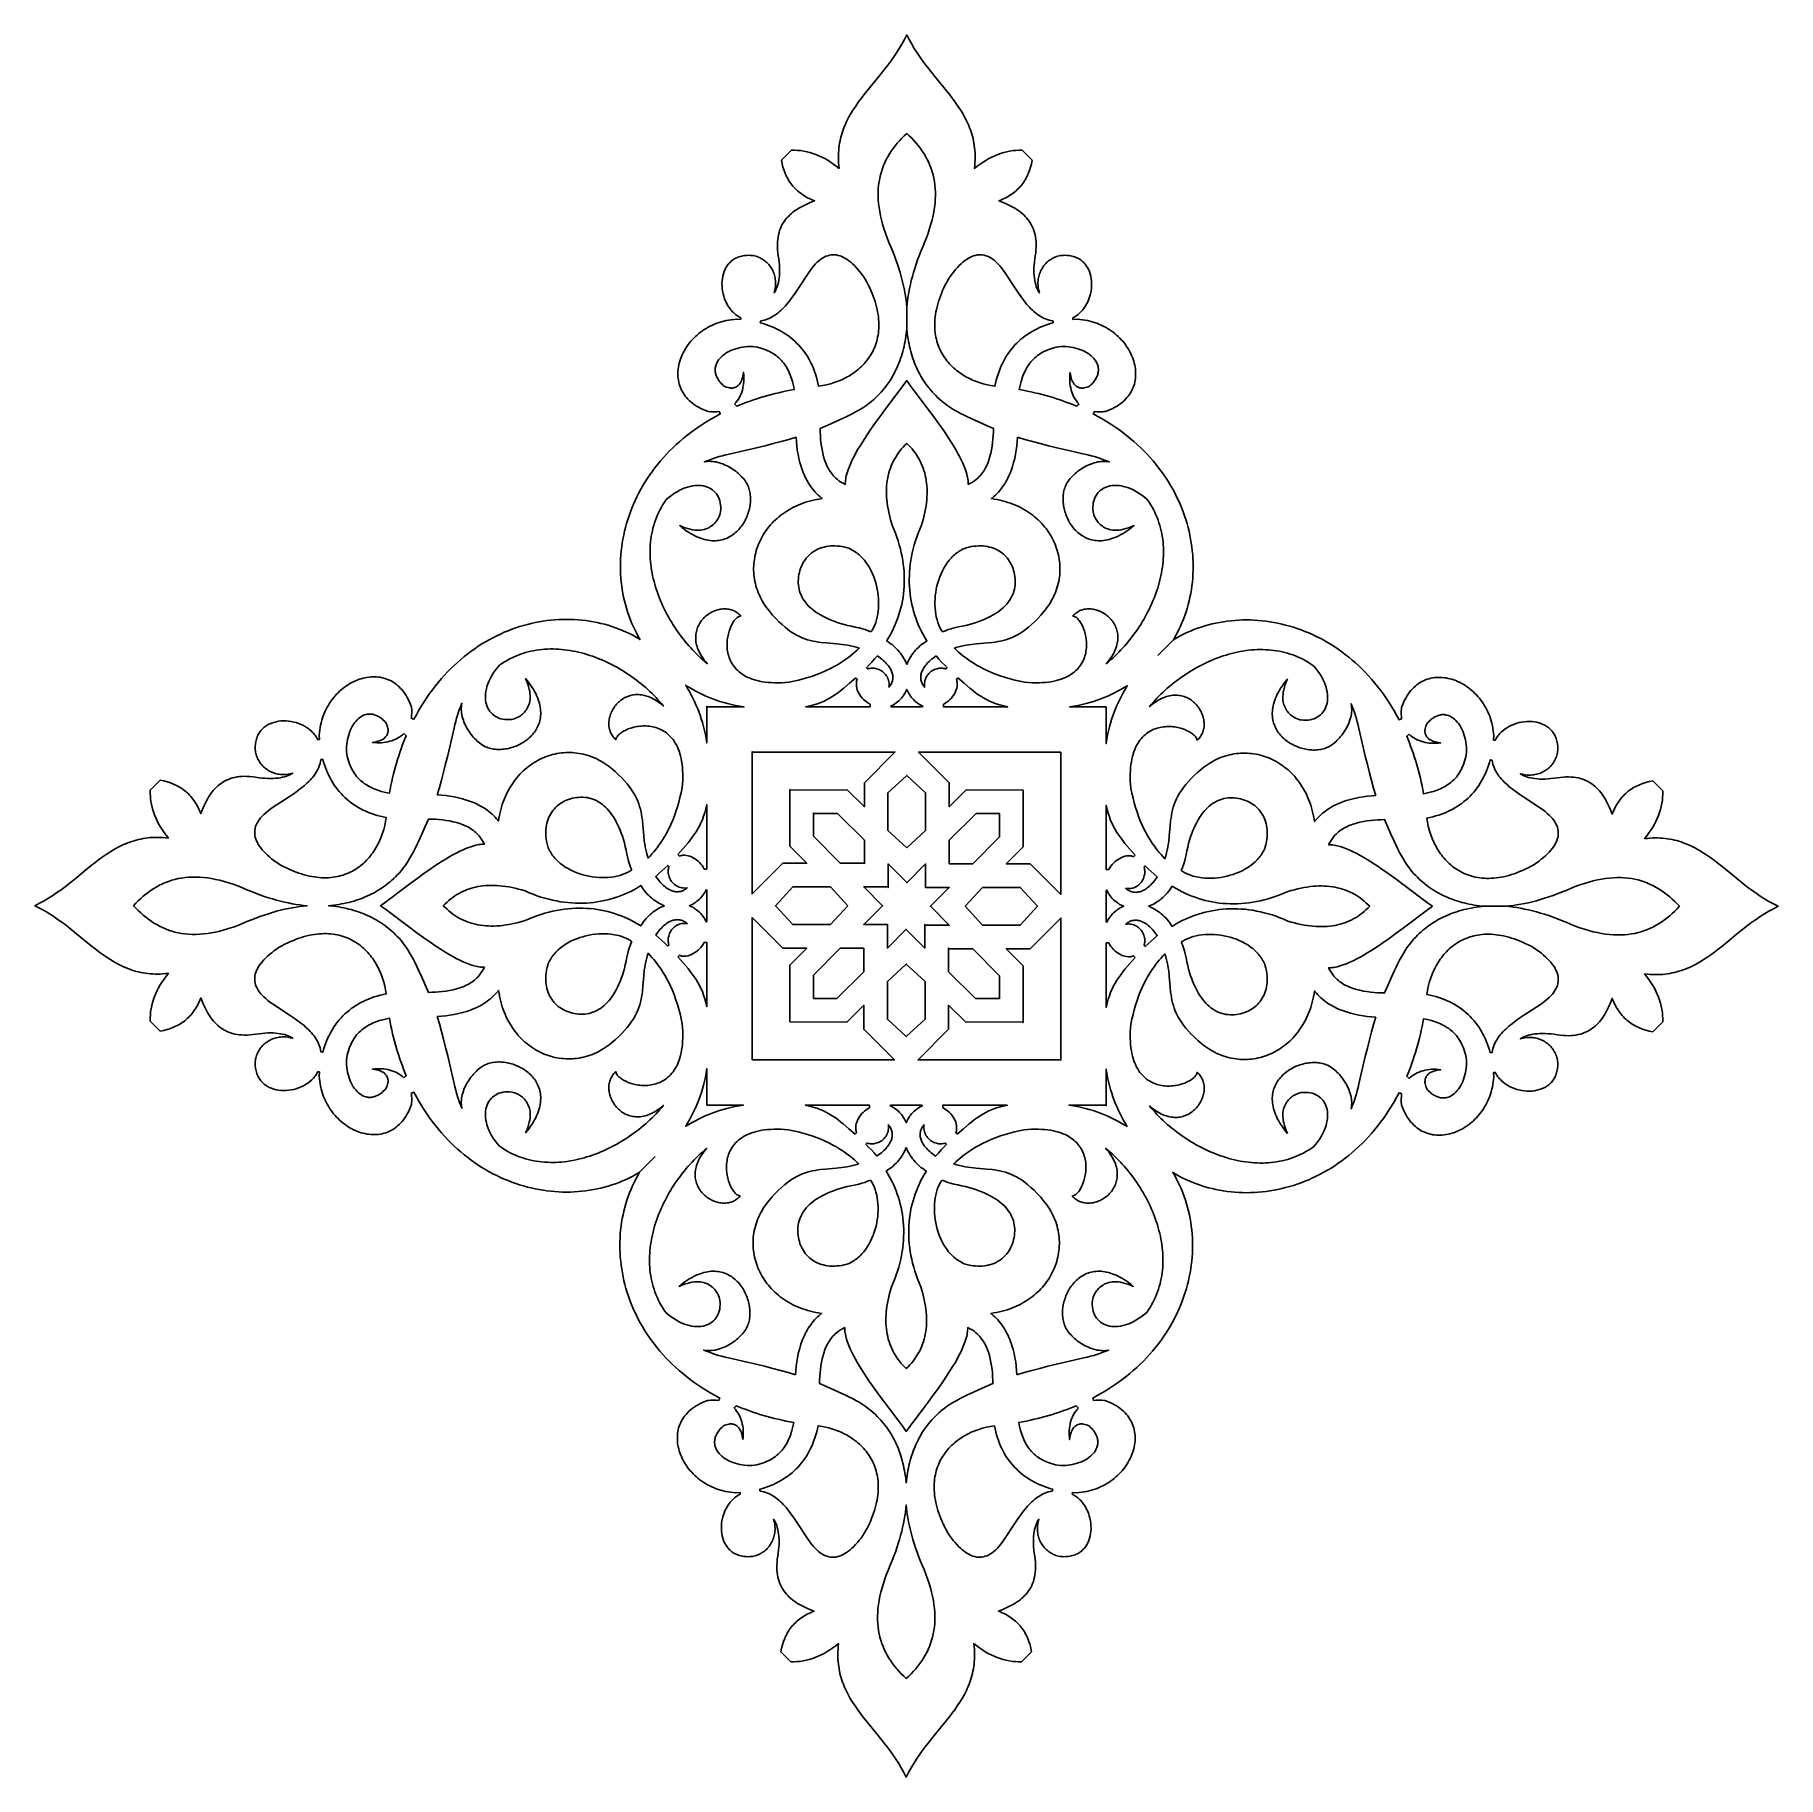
# Model space of a CAD drawing. Extents: x -212 to 212, y -212 to 212.
import ezdxf

# ---------------------------------------------------------------- set-up
doc = ezdxf.new("R2010")
doc.units = 0
doc.layers.add('PLAN_1', color=18, linetype='CONTINUOUS')

msp = doc.modelspace()

# ---------------------------------------------------------------- linework, layer by layer
at = {"layer": 'PLAN_1'}
for points in [[(-64.83, 64.83), (-64.98, 64.98), (-65.78, 65.44), (-66.6, 65.89), (-67.43, 66.31), (-68.26, 66.7), (-69.11, 67.07), (-69.97, 67.42), (-70.84, 67.75), (-71.72, 68.05), (-72.61, 68.33), (-73.5, 68.58), (-74.4, 68.81), (-75.31, 69.01), (-76.23, 69.19), (-77.15, 69.35), (-78.08, 69.48), (-79.01, 69.59), (-79.94, 69.68), (-80.88, 69.74), (-81.83, 69.77), (-82.78, 69.78), (-83.72, 69.77), (-84.68, 69.73), (-85.63, 69.67), (-86.58, 69.59), (-87.54, 69.47), (-88.49, 69.34), (-89.45, 69.18), (-90.4, 68.99), (-91.35, 68.78), (-92.3, 68.55), (-93.25, 68.29), (-94.19, 68), (-95.13, 67.69), (-96.07, 67.36), (-97, 67), (-97.93, 66.62), (-98.85, 66.21), (-99.77, 65.77), (-100.68, 65.31), (-101.58, 64.82), (-102.48, 64.31), (-103.37, 63.78), (-104.25, 63.22), (-105.12, 62.63), (-105.98, 62.02), (-106.83, 61.38), (-107.67, 60.71), (-108.5, 60.02), (-109.32, 59.31), (-110.13, 58.57), (-110.92, 57.8), (-111.71, 57.01), (-112.47, 56.19), (-113.23, 55.35), (-113.97, 54.48), (-114.7, 53.58), (-115.41, 52.66), (-116.1, 51.71), (-116.78, 50.73), (-117.44, 49.73), (-118.09, 48.71), (-118.71, 47.65), (-119.32, 46.57), (-119.91, 45.47), (-120.23, 45.6), (-120.55, 45.69), (-120.47, 46.32), (-120.44, 47), (-120.46, 47.7), (-120.52, 48.44), (-120.75, 49.06), (-121, 49.65), (-121.26, 50.21), (-121.54, 50.74), (-121.83, 51.25), (-122.14, 51.72), (-122.46, 52.17), (-122.8, 52.59), (-123.15, 52.98), (-123.51, 53.34), (-123.89, 53.68), (-124.27, 54), (-124.67, 54.28), (-125.07, 54.54), (-125.48, 54.78), (-125.9, 54.99), (-126.33, 55.17), (-126.77, 55.33), (-127.21, 55.47), (-127.66, 55.58), (-128.11, 55.67), (-128.57, 55.73), (-129.03, 55.78), (-129.49, 55.8), (-129.96, 55.79), (-130.43, 55.77), (-130.9, 55.72), (-131.37, 55.65), (-131.84, 55.57), (-132.3, 55.46), (-132.77, 55.33), (-133.23, 55.18), (-133.7, 55.01), (-134.15, 54.82), (-134.61, 54.61), (-135.05, 54.38), (-135.5, 54.13), (-135.93, 53.87), (-136.36, 53.58), (-136.79, 53.28), (-137.2, 52.97), (-137.61, 52.63), (-138, 52.28), (-138.39, 51.91), (-138.76, 51.53), (-139.13, 51.13), (-139.48, 50.71), (-139.82, 50.28), (-140.14, 49.83), (-140.45, 49.37), (-140.75, 48.9), (-141.03, 48.41), (-141.3, 47.91), (-141.55, 47.39), (-141.78, 46.86), (-141.99, 46.32), (-142.18, 45.77), (-142.36, 45.2), (-142.51, 44.62), (-142.65, 44.03), (-142.76, 43.43), (-142.85, 42.82), (-142.92, 42.2), (-142.97, 41.57), (-142.91, 40.51), (-143.12, 40.52), (-143.32, 40.5), (-143.47, 40.78), (-143.63, 41.05), (-143.8, 41.31), (-143.98, 41.56), (-144.17, 41.8), (-144.37, 42.04), (-144.58, 42.27), (-144.8, 42.48), (-145.26, 42.9), (-145.76, 43.27), (-146.28, 43.62), (-146.83, 43.92), (-147.4, 44.2), (-147.98, 44.43), (-148.58, 44.63), (-149.19, 44.79), (-149.81, 44.92), (-150.43, 45.01), (-151.05, 45.06), (-151.67, 45.07), (-152.29, 45.04), (-152.89, 44.97), (-153.48, 44.86), (-154.06, 44.71), (-154.62, 44.52), (-155.15, 44.29), (-155.41, 44.16), (-155.66, 44.01), (-155.9, 43.86), (-156.13, 43.7), (-156.36, 43.52), (-156.58, 43.34), (-156.79, 43.14), (-156.98, 42.94), (-157.17, 42.72), (-157.35, 42.49), (-157.52, 42.25), (-157.68, 42), (-157.82, 41.74), (-157.96, 41.47), (-158.08, 41.18), (-158.18, 40.89), (-158.28, 40.58), (-158.36, 40.26), (-158.43, 39.93), (-158.48, 39.59), (-158.51, 39.29), (-158.53, 39), (-158.54, 38.45), (-158.53, 38.12), (-158.5, 37.79), (-158.46, 37.47), (-158.4, 37.15), (-158.32, 36.84), (-158.23, 36.53), (-158.12, 36.23), (-158, 35.94), (-157.86, 35.65), (-157.71, 35.38), (-157.54, 35.11), (-157.36, 34.84), (-157.17, 34.59), (-156.97, 34.35), (-156.75, 34.11), (-156.52, 33.89), (-156.28, 33.68), (-156.03, 33.47), (-155.77, 33.28), (-155.5, 33.1), (-155.23, 32.93), (-154.94, 32.78), (-154.64, 32.64), (-154.34, 32.51), (-154.03, 32.39), (-153.71, 32.29), (-153.38, 32.2), (-153.05, 32.13), (-152.71, 32.08), (-152.37, 32.03), (-152.02, 32.01), (-151.66, 32), (-151.08, 32.02), (-150.51, 32.09), (-149.95, 32.2), (-149.41, 32.36), (-149.76, 32.14), (-150.14, 31.95), (-150.54, 31.77), (-150.98, 31.6), (-151.44, 31.46), (-151.94, 31.33), (-152.46, 31.23), (-153.01, 31.15), (-153.59, 31.08), (-154.2, 31.05), (-154.83, 31.03), (-155.5, 31.04), (-156.19, 31.08), (-156.91, 31.14), (-157.65, 31.23), (-158.43, 31.35), (-159.15, 31.45), (-159.86, 31.52), (-160.53, 31.56), (-161.18, 31.57), (-161.81, 31.54), (-162.41, 31.49), (-162.99, 31.42), (-163.55, 31.31), (-164.08, 31.18), (-164.6, 31.02), (-165.09, 30.83), (-165.56, 30.63), (-166.02, 30.39), (-166.45, 30.14), (-166.87, 29.86), (-167.27, 29.56), (-167.65, 29.24), (-168.02, 28.91), (-168.37, 28.55), (-168.71, 28.17), (-169.03, 27.78), (-169.34, 27.37), (-169.64, 26.94), (-169.92, 26.5), (-170.19, 26.04), (-170.45, 25.57), (-170.7, 25.09), (-170.94, 24.6), (-171.17, 24.09), (-171.39, 23.57), (-171.81, 22.51), (-171.99, 22.96), (-172.17, 23.39), (-172.36, 23.81), (-172.57, 24.22), (-172.78, 24.61), (-173, 24.99), (-173.23, 25.35), (-173.47, 25.71), (-173.72, 26.04), (-173.98, 26.37), (-174.24, 26.68), (-174.52, 26.98), (-174.8, 27.27), (-175.1, 27.55), (-175.4, 27.81), (-175.71, 28.06), (-176.02, 28.3), (-176.35, 28.53), (-176.68, 28.75), (-177.02, 28.95), (-177.37, 29.15), (-177.73, 29.33), (-178.09, 29.5), (-178.46, 29.66), (-179.22, 29.96), (-180.01, 30.21), (-180.83, 30.43), (-181.67, 30.6), (-184.11, 28.16), (-184.12, 27.4), (-184.09, 26.64), (-184.02, 25.89), (-183.91, 25.14), (-183.76, 24.4), (-183.57, 23.66), (-183.34, 22.92), (-183.08, 22.2), (-182.78, 21.47), (-182.44, 20.75), (-182.07, 20.04), (-181.67, 19.33), (-181.22, 18.63), (-180.75, 17.93), (-180.24, 17.23), (-179.7, 16.54), (-180.37, 16.61), (-181.02, 16.67), (-181.66, 16.7), (-182.3, 16.71), (-182.92, 16.71), (-183.53, 16.69), (-184.12, 16.65), (-184.71, 16.59), (-185.29, 16.51), (-185.86, 16.42), (-186.42, 16.31), (-186.97, 16.19), (-187.52, 16.05), (-188.05, 15.9), (-188.58, 15.73), (-189.1, 15.55), (-189.61, 15.36), (-190.12, 15.16), (-190.62, 14.94), (-191.11, 14.71), (-192.08, 14.22), (-193.03, 13.68), (-193.96, 13.11), (-194.88, 12.51), (-195.79, 11.87), (-196.69, 11.21), (-197.59, 10.53), (-198.48, 9.82), (-200.26, 8.37), (-202.07, 6.89), (-203.91, 5.41), (-204.86, 4.68), (-205.83, 3.96), (-206.82, 3.25), (-207.84, 2.57), (-208.88, 1.9), (-209.95, 1.26), (-211.06, 0.65), (-212.2, 0.07), (-212.2, 0.07), (-212.2, 0.07), (-211.06, -0.51), (-209.95, -1.12), (-208.88, -1.76), (-207.84, -2.42), (-206.82, -3.11), (-205.83, -3.82), (-204.86, -4.54), (-203.91, -5.27), (-202.06, -6.75), (-200.26, -8.23), (-198.47, -9.68), (-197.58, -10.38), (-196.69, -11.07), (-195.79, -11.73), (-194.88, -12.36), (-193.96, -12.97), (-193.03, -13.54), (-192.08, -14.07), (-191.11, -14.57), (-190.61, -14.8), (-190.11, -15.01), (-189.61, -15.22), (-189.09, -15.41), (-188.57, -15.59), (-188.05, -15.76), (-187.51, -15.91), (-186.97, -16.05), (-186.42, -16.17), (-185.86, -16.28), (-185.29, -16.37), (-184.71, -16.45), (-184.12, -16.5), (-183.52, -16.54), (-182.91, -16.57), (-182.29, -16.57), (-181.66, -16.56), (-181.02, -16.53), (-180.36, -16.47), (-179.7, -16.4), (-180.24, -17.09), (-180.75, -17.79), (-181.22, -18.49), (-181.66, -19.19), (-182.07, -19.9), (-182.44, -20.61), (-182.78, -21.33), (-183.08, -22.05), (-183.34, -22.78), (-183.57, -23.52), (-183.76, -24.25), (-183.91, -25), (-184.02, -25.74), (-184.09, -26.5), (-184.12, -27.26), (-184.11, -28.02), (-181.67, -30.46), (-180.83, -30.28), (-180.01, -30.07), (-179.22, -29.82), (-178.46, -29.52), (-178.09, -29.36), (-177.73, -29.19), (-177.37, -29), (-177.02, -28.81), (-176.68, -28.6), (-176.35, -28.39), (-176.02, -28.16), (-175.71, -27.92), (-175.4, -27.67), (-175.1, -27.4), (-174.8, -27.13), (-174.52, -26.84), (-174.24, -26.54), (-173.98, -26.23), (-173.72, -25.9), (-173.47, -25.56), (-173.23, -25.21), (-173, -24.85), (-172.78, -24.47), (-172.56, -24.08), (-172.36, -23.67), (-172.17, -23.25), (-171.98, -22.82), (-171.81, -22.37), (-171.39, -23.43), (-171.17, -23.95), (-170.94, -24.45), (-170.7, -24.95), (-170.45, -25.43), (-170.19, -25.9), (-169.92, -26.36), (-169.63, -26.8), (-169.34, -27.22), (-169.03, -27.63), (-168.71, -28.03), (-168.37, -28.4), (-168.02, -28.76), (-167.65, -29.1), (-167.27, -29.42), (-166.87, -29.72), (-166.45, -30), (-166.01, -30.25), (-165.56, -30.48), (-165.09, -30.69), (-164.59, -30.87), (-164.08, -31.03), (-163.54, -31.17), (-162.99, -31.27), (-162.41, -31.35), (-161.8, -31.4), (-161.18, -31.42), (-160.53, -31.42), (-159.85, -31.38), (-159.15, -31.31), (-158.42, -31.2), (-157.65, -31.09), (-156.9, -31), (-156.18, -30.94), (-155.49, -30.9), (-154.83, -30.89), (-154.2, -30.9), (-153.59, -30.94), (-153.01, -31), (-152.46, -31.09), (-151.94, -31.19), (-151.44, -31.32), (-150.98, -31.46), (-150.54, -31.62), (-150.13, -31.8), (-149.75, -32), (-149.41, -32.21), (-149.95, -32.06), (-150.5, -31.95), (-151.08, -31.88), (-151.66, -31.86), (-152.02, -31.87), (-152.37, -31.89), (-152.71, -31.93), (-153.05, -31.99), (-153.38, -32.06), (-153.71, -32.15), (-154.03, -32.25), (-154.34, -32.37), (-154.64, -32.5), (-154.94, -32.64), (-155.23, -32.79), (-155.5, -32.96), (-155.77, -33.14), (-156.03, -33.33), (-156.28, -33.54), (-156.52, -33.75), (-156.75, -33.97), (-156.97, -34.21), (-157.17, -34.45), (-157.36, -34.7), (-157.54, -34.96), (-157.71, -35.23), (-157.86, -35.51), (-158, -35.8), (-158.12, -36.09), (-158.23, -36.39), (-158.32, -36.69), (-158.4, -37.01), (-158.46, -37.32), (-158.5, -37.64), (-158.53, -37.97), (-158.54, -38.3), (-158.53, -38.86), (-158.48, -39.45), (-158.43, -39.79), (-158.36, -40.12), (-158.28, -40.44), (-158.18, -40.74), (-158.08, -41.04), (-157.96, -41.32), (-157.82, -41.6), (-157.68, -41.86), (-157.52, -42.11), (-157.35, -42.35), (-157.17, -42.58), (-156.98, -42.79), (-156.79, -43), (-156.58, -43.2), (-156.36, -43.38), (-156.13, -43.56), (-155.9, -43.72), (-155.65, -43.87), (-155.4, -44.01), (-155.15, -44.15), (-154.61, -44.38), (-154.06, -44.57), (-153.48, -44.72), (-152.89, -44.83), (-152.29, -44.89), (-151.67, -44.92), (-151.05, -44.91), (-150.43, -44.86), (-149.81, -44.78), (-149.19, -44.65), (-148.58, -44.49), (-147.98, -44.29), (-147.39, -44.05), (-146.83, -43.78), (-146.28, -43.47), (-145.76, -43.13), (-145.26, -42.75), (-144.8, -42.34), (-144.58, -42.12), (-144.37, -41.9), (-144.17, -41.66), (-143.98, -41.42), (-143.8, -41.17), (-143.63, -40.91), (-143.47, -40.64), (-143.32, -40.36), (-143.11, -40.38), (-142.91, -40.37), (-142.97, -41.42), (-142.92, -42.06), (-142.85, -42.68), (-142.76, -43.29), (-142.65, -43.89), (-142.51, -44.48), (-142.36, -45.06), (-142.18, -45.62), (-141.99, -46.18), (-141.78, -46.72), (-141.55, -47.25), (-141.3, -47.76), (-141.03, -48.27), (-140.75, -48.76), (-140.45, -49.23), (-140.14, -49.69), (-139.82, -50.14), (-139.48, -50.57), (-139.13, -50.98), (-138.76, -51.38), (-138.39, -51.77), (-138, -52.14), (-137.61, -52.49), (-137.2, -52.82), (-136.79, -53.14), (-136.36, -53.44), (-135.93, -53.72), (-135.5, -53.99), (-135.05, -54.24), (-134.61, -54.46), (-134.15, -54.67), (-133.69, -54.86), (-133.23, -55.03), (-132.77, -55.18), (-132.3, -55.31), (-131.83, -55.42), (-131.37, -55.51), (-130.9, -55.58), (-130.43, -55.63), (-129.96, -55.65), (-129.49, -55.65), (-129.03, -55.63), (-128.57, -55.59), (-128.11, -55.53), (-127.66, -55.44), (-127.21, -55.33), (-126.77, -55.19), (-126.33, -55.03), (-125.9, -54.84), (-125.48, -54.63), (-125.07, -54.4), (-124.67, -54.14), (-124.27, -53.85), (-123.89, -53.54), (-123.51, -53.2), (-123.15, -52.84), (-122.8, -52.45), (-122.46, -52.03), (-122.14, -51.58), (-121.83, -51.1), (-121.54, -50.6), (-121.26, -50.07), (-120.99, -49.51), (-120.75, -48.92), (-120.52, -48.3), (-120.48, -47.93), (-120.45, -47.56), (-120.44, -47.2), (-120.44, -46.85), (-120.47, -46.18), (-120.55, -45.54), (-120.23, -45.46), (-119.91, -45.33), (-119.32, -46.43), (-118.71, -47.51), (-118.08, -48.57), (-117.44, -49.59), (-116.78, -50.59), (-116.1, -51.57), (-115.41, -52.52), (-114.7, -53.44), (-113.97, -54.33), (-113.23, -55.2), (-112.47, -56.05), (-111.71, -56.87), (-110.92, -57.66), (-110.13, -58.43), (-109.32, -59.17), (-108.5, -59.88), (-107.67, -60.57), (-106.83, -61.24), (-105.98, -61.87), (-105.12, -62.49), (-104.25, -63.07), (-103.37, -63.63), (-102.48, -64.17), (-101.58, -64.68), (-100.68, -65.17), (-99.77, -65.63), (-98.85, -66.06), (-97.93, -66.47), (-97, -66.86), (-96.07, -67.22), (-95.13, -67.55), (-94.19, -67.86), (-93.25, -68.15), (-92.3, -68.41), (-91.35, -68.64), (-90.4, -68.85), (-89.44, -69.04), (-88.49, -69.2), (-87.54, -69.33), (-86.58, -69.44), (-85.63, -69.53), (-84.67, -69.59), (-83.72, -69.63), (-82.77, -69.64), (-81.83, -69.63), (-80.88, -69.59), (-79.94, -69.53), (-79.01, -69.45), (-78.07, -69.34), (-77.15, -69.21), (-76.23, -69.05), (-75.31, -68.87), (-74.4, -68.66), (-73.5, -68.44), (-72.61, -68.18), (-71.72, -67.91), (-70.84, -67.6), (-69.97, -67.28), (-69.11, -66.93), (-68.26, -66.56), (-67.42, -66.16), (-66.59, -65.74), (-65.78, -65.3), (-64.97, -64.83), (-61.23, -61.09), (-64.97, -64.83), (-65.44, -65.64), (-65.88, -66.46), (-66.3, -67.28), (-66.7, -68.12), (-67.07, -68.97), (-67.42, -69.83), (-67.74, -70.7), (-68.05, -71.58), (-68.32, -72.47), (-68.58, -73.36), (-68.8, -74.26), (-69.01, -75.17), (-69.19, -76.09), (-69.35, -77.01), (-69.48, -77.93), (-69.59, -78.87), (-69.67, -79.8), (-69.73, -80.74), (-69.77, -81.69), (-69.78, -82.63), (-69.77, -83.58), (-69.73, -84.53), (-69.67, -85.49), (-69.58, -86.44), (-69.47, -87.4), (-69.34, -88.35), (-69.18, -89.3), (-68.99, -90.26), (-68.78, -91.21), (-68.55, -92.16), (-68.29, -93.11), (-68, -94.05), (-67.69, -94.99), (-67.36, -95.93), (-67, -96.86), (-66.61, -97.79), (-66.2, -98.71), (-65.77, -99.63), (-65.31, -100.54), (-64.82, -101.44), (-64.31, -102.34), (-63.78, -103.23), (-63.21, -104.11), (-62.63, -104.98), (-62.01, -105.84), (-61.38, -106.69), (-60.71, -107.53), (-60.02, -108.36), (-59.31, -109.18), (-58.57, -109.99), (-57.8, -110.78), (-57.01, -111.57), (-56.19, -112.33), (-55.34, -113.09), (-54.47, -113.83), (-53.58, -114.56), (-52.66, -115.27), (-51.71, -115.96), (-50.73, -116.64), (-49.73, -117.3), (-48.71, -117.94), (-47.65, -118.57), (-46.57, -119.18), (-45.47, -119.77), (-45.6, -120.09), (-45.69, -120.41), (-46.32, -120.33), (-46.99, -120.3), (-47.34, -120.3), (-47.7, -120.31), (-48.07, -120.34), (-48.44, -120.38), (-49.06, -120.61), (-49.65, -120.86), (-50.21, -121.12), (-50.74, -121.4), (-51.24, -121.69), (-51.72, -122), (-52.17, -122.32), (-52.59, -122.66), (-52.98, -123.01), (-53.34, -123.37), (-53.68, -123.75), (-53.99, -124.13), (-54.28, -124.53), (-54.54, -124.93), (-54.77, -125.34), (-54.98, -125.76), (-55.17, -126.19), (-55.33, -126.63), (-55.47, -127.07), (-55.58, -127.52), (-55.67, -127.97), (-55.73, -128.43), (-55.77, -128.89), (-55.79, -129.35), (-55.79, -129.82), (-55.77, -130.29), (-55.72, -130.76), (-55.65, -131.23), (-55.56, -131.69), (-55.45, -132.16), (-55.32, -132.63), (-55.17, -133.09), (-55, -133.55), (-54.81, -134.01), (-54.6, -134.47), (-54.38, -134.91), (-54.13, -135.36), (-53.86, -135.79), (-53.58, -136.22), (-53.28, -136.65), (-52.96, -137.06), (-52.63, -137.47), (-52.28, -137.86), (-51.91, -138.25), (-51.52, -138.62), (-51.12, -138.99), (-50.71, -139.34), (-50.28, -139.68), (-49.83, -140), (-49.37, -140.31), (-48.9, -140.61), (-48.41, -140.89), (-47.9, -141.16), (-47.39, -141.41), (-46.86, -141.64), (-46.32, -141.85), (-45.76, -142.04), (-45.2, -142.22), (-44.62, -142.37), (-44.03, -142.51), (-43.43, -142.62), (-42.82, -142.71), (-42.2, -142.78), (-41.56, -142.83), (-40.51, -142.77), (-40.52, -142.97), (-40.5, -143.18), (-40.78, -143.33), (-41.05, -143.49), (-41.31, -143.66), (-41.56, -143.84), (-41.8, -144.03), (-42.04, -144.23), (-42.26, -144.44), (-42.48, -144.66), (-42.89, -145.12), (-43.27, -145.62), (-43.61, -146.14), (-43.92, -146.69), (-44.19, -147.25), (-44.43, -147.84), (-44.63, -148.44), (-44.79, -149.05), (-44.92, -149.67), (-45, -150.29), (-45.05, -150.91), (-45.06, -151.53), (-45.03, -152.15), (-44.97, -152.75), (-44.86, -153.34), (-44.71, -153.92), (-44.52, -154.47), (-44.29, -155.01), (-44.15, -155.26), (-44.01, -155.51), (-43.86, -155.76), (-43.7, -155.99), (-43.52, -156.22), (-43.34, -156.44), (-43.14, -156.64), (-42.93, -156.84), (-42.72, -157.03), (-42.49, -157.21), (-42.25, -157.38), (-42, -157.54), (-41.74, -157.68), (-41.46, -157.82), (-41.18, -157.94), (-40.88, -158.04), (-40.58, -158.14), (-40.26, -158.22), (-39.93, -158.29), (-39.59, -158.34), (-39, -158.39), (-38.44, -158.4), (-38.11, -158.39), (-37.79, -158.36), (-37.46, -158.32), (-37.15, -158.26), (-36.83, -158.18), (-36.53, -158.09), (-36.23, -157.98), (-35.94, -157.86), (-35.65, -157.72), (-35.37, -157.57), (-35.1, -157.4), (-34.84, -157.22), (-34.59, -157.03), (-34.35, -156.83), (-34.11, -156.61), (-33.89, -156.38), (-33.68, -156.14), (-33.47, -155.89), (-33.28, -155.63), (-33.1, -155.36), (-32.93, -155.09), (-32.78, -154.8), (-32.64, -154.5), (-32.51, -154.2), (-32.39, -153.89), (-32.29, -153.57), (-32.2, -153.24), (-32.13, -152.91), (-32.07, -152.57), (-32.03, -152.23), (-32.01, -151.88), (-32, -151.52), (-32.02, -150.94), (-32.09, -150.36), (-32.2, -149.81), (-32.35, -149.27), (-32.14, -149.61), (-31.94, -149.99), (-31.76, -150.4), (-31.6, -150.84), (-31.46, -151.3), (-31.33, -151.8), (-31.23, -152.32), (-31.14, -152.87), (-31.08, -153.45), (-31.04, -154.06), (-31.03, -154.69), (-31.04, -155.35), (-31.08, -156.04), (-31.14, -156.76), (-31.23, -157.51), (-31.34, -158.28), (-31.45, -159.01), (-31.52, -159.71), (-31.56, -160.39), (-31.56, -161.04), (-31.54, -161.66), (-31.49, -162.27), (-31.41, -162.85), (-31.31, -163.4), (-31.17, -163.94), (-31.01, -164.45), (-30.83, -164.95), (-30.62, -165.42), (-30.39, -165.87), (-30.14, -166.31), (-29.86, -166.73), (-29.56, -167.13), (-29.24, -167.51), (-28.9, -167.88), (-28.54, -168.23), (-28.17, -168.57), (-27.77, -168.89), (-27.36, -169.2), (-26.94, -169.49), (-26.5, -169.78), (-26.04, -170.05), (-25.57, -170.31), (-25.09, -170.56), (-24.59, -170.8), (-24.09, -171.03), (-23.57, -171.25), (-22.51, -171.67), (-22.96, -171.84), (-23.39, -172.03), (-23.81, -172.22), (-24.22, -172.42), (-24.61, -172.64), (-24.99, -172.86), (-25.35, -173.09), (-25.7, -173.33), (-26.04, -173.58), (-26.37, -173.84), (-26.68, -174.1), (-26.98, -174.38), (-27.27, -174.66), (-27.54, -174.96), (-27.81, -175.26), (-28.06, -175.57), (-28.3, -175.88), (-28.53, -176.21), (-28.74, -176.54), (-28.95, -176.88), (-29.14, -177.23), (-29.33, -177.58), (-29.5, -177.95), (-29.66, -178.32), (-29.96, -179.08), (-30.21, -179.87), (-30.43, -180.69), (-30.6, -181.53), (-28.16, -183.97), (-27.4, -183.98), (-26.64, -183.95), (-25.89, -183.88), (-25.14, -183.77), (-24.39, -183.62), (-23.66, -183.43), (-22.92, -183.2), (-22.2, -182.94), (-21.47, -182.64), (-20.75, -182.3), (-20.04, -181.93), (-19.33, -181.52), (-18.63, -181.08), (-17.93, -180.61), (-17.23, -180.1), (-16.54, -179.56), (-16.61, -180.22), (-16.67, -180.88), (-16.7, -181.52), (-16.71, -182.15), (-16.71, -182.77), (-16.68, -183.38), (-16.64, -183.98), (-16.59, -184.57), (-16.51, -185.15), (-16.42, -185.72), (-16.31, -186.28), (-16.19, -186.83), (-16.05, -187.37), (-15.9, -187.91), (-15.73, -188.43), (-15.55, -188.95), (-15.36, -189.47), (-15.15, -189.97), (-14.94, -190.47), (-14.71, -190.97), (-14.21, -191.94), (-13.68, -192.89), (-13.11, -193.82), (-12.5, -194.74), (-11.87, -195.65), (-11.21, -196.55), (-10.52, -197.44), (-9.82, -198.33), (-8.37, -200.12), (-6.89, -201.92), (-5.41, -203.77), (-4.68, -204.72), (-3.96, -205.69), (-3.25, -206.68), (-2.56, -207.7), (-1.9, -208.74), (-1.26, -209.81), (-0.65, -210.92), (-0.07, -212.06), (-0.07, -212.06), (-0.07, -212.06), (0.51, -210.92), (1.12, -209.81), (1.76, -208.74), (2.43, -207.7), (3.11, -206.68), (3.82, -205.69), (4.54, -204.72), (5.27, -203.77), (6.75, -201.92), (8.23, -200.12), (9.68, -198.34), (10.38, -197.44), (11.07, -196.55), (11.73, -195.65), (12.37, -194.74), (12.97, -193.82), (13.54, -192.89), (14.08, -191.94), (14.57, -190.97), (14.8, -190.47), (15.02, -189.98), (15.22, -189.47), (15.41, -188.96), (15.59, -188.44), (15.76, -187.91), (15.91, -187.38), (16.05, -186.83), (16.17, -186.28), (16.28, -185.72), (16.37, -185.15), (16.45, -184.57), (16.51, -183.98), (16.55, -183.39), (16.57, -182.78), (16.57, -182.16), (16.56, -181.52), (16.53, -180.88), (16.47, -180.23), (16.4, -179.56), (17.09, -180.1), (17.79, -180.61), (18.49, -181.08), (19.19, -181.53), (19.9, -181.93), (20.61, -182.3), (21.33, -182.64), (22.06, -182.94), (22.78, -183.2), (23.52, -183.43), (24.25, -183.62), (25, -183.77), (25.75, -183.88), (26.5, -183.95), (27.26, -183.98), (28.02, -183.97), (30.46, -181.53), (30.29, -180.69), (30.07, -179.87), (29.82, -179.08), (29.52, -178.32), (29.36, -177.95), (29.19, -177.59), (29.01, -177.23), (28.81, -176.88), (28.61, -176.54), (28.39, -176.21), (28.16, -175.88), (27.92, -175.57), (27.67, -175.26), (27.41, -174.96), (27.13, -174.66), (26.84, -174.38), (26.54, -174.1), (26.23, -173.84), (25.9, -173.58), (25.56, -173.33), (25.21, -173.09), (24.85, -172.86), (24.47, -172.64), (24.08, -172.42), (23.67, -172.22), (23.25, -172.03), (22.82, -171.84), (22.37, -171.67), (23.43, -171.25), (23.95, -171.03), (24.46, -170.8), (24.95, -170.56), (25.43, -170.31), (25.9, -170.05), (26.36, -169.78), (26.8, -169.5), (27.23, -169.2), (27.64, -168.89), (28.03, -168.57), (28.41, -168.23), (28.76, -167.88), (29.1, -167.51), (29.42, -167.13), (29.72, -166.73), (30, -166.31), (30.25, -165.88), (30.48, -165.42), (30.69, -164.95), (30.88, -164.46), (31.04, -163.94), (31.17, -163.41), (31.27, -162.85), (31.35, -162.27), (31.4, -161.67), (31.43, -161.04), (31.42, -160.39), (31.38, -159.71), (31.31, -159.01), (31.21, -158.29), (31.09, -157.51), (31, -156.77), (30.94, -156.05), (30.9, -155.36), (30.89, -154.69), (30.91, -154.06), (30.94, -153.45), (31.01, -152.87), (31.09, -152.32), (31.19, -151.8), (31.32, -151.3), (31.46, -150.84), (31.63, -150.4), (31.81, -150), (32, -149.62), (32.22, -149.27), (32.06, -149.81), (31.95, -150.37), (31.88, -150.94), (31.86, -151.52), (31.87, -151.88), (31.89, -152.23), (31.94, -152.57), (31.99, -152.91), (32.06, -153.24), (32.15, -153.57), (32.25, -153.89), (32.37, -154.2), (32.5, -154.5), (32.64, -154.8), (32.79, -155.09), (32.96, -155.36), (33.14, -155.63), (33.33, -155.89), (33.54, -156.14), (33.75, -156.38), (33.97, -156.61), (34.21, -156.83), (34.45, -157.03), (34.7, -157.22), (34.97, -157.4), (35.24, -157.57), (35.51, -157.72), (35.8, -157.86), (36.09, -157.98), (36.39, -158.09), (36.7, -158.18), (37.01, -158.26), (37.33, -158.32), (37.65, -158.36), (37.98, -158.39), (38.31, -158.4), (38.86, -158.39), (39.15, -158.37), (39.45, -158.34), (39.79, -158.29), (40.12, -158.22), (40.44, -158.14), (40.74, -158.04), (41.04, -157.94), (41.32, -157.82), (41.6, -157.68), (41.86, -157.54), (42.11, -157.38), (42.35, -157.21), (42.58, -157.03), (42.8, -156.84), (43, -156.65), (43.2, -156.44), (43.38, -156.22), (43.56, -155.99), (43.72, -155.76), (43.87, -155.52), (44.02, -155.27), (44.15, -155.01), (44.38, -154.48), (44.57, -153.92), (44.72, -153.34), (44.83, -152.75), (44.9, -152.15), (44.92, -151.53), (44.91, -150.91), (44.87, -150.29), (44.78, -149.67), (44.65, -149.05), (44.49, -148.44), (44.29, -147.84), (44.05, -147.26), (43.78, -146.69), (43.48, -146.14), (43.13, -145.62), (42.75, -145.12), (42.34, -144.66), (42.12, -144.44), (41.9, -144.23), (41.66, -144.03), (41.42, -143.84), (41.17, -143.66), (40.91, -143.49), (40.64, -143.33), (40.36, -143.18), (40.38, -142.98), (40.37, -142.77), (41.43, -142.82), (42.06, -142.78), (42.68, -142.71), (43.29, -142.62), (43.89, -142.51), (44.48, -142.37), (45.06, -142.22), (45.63, -142.04), (46.18, -141.85), (46.72, -141.64), (47.25, -141.4), (47.77, -141.16), (48.27, -140.89), (48.76, -140.61), (49.23, -140.31), (49.69, -140), (50.14, -139.68), (50.57, -139.34), (50.99, -138.99), (51.39, -138.62), (51.77, -138.25), (52.14, -137.86), (52.49, -137.47), (52.83, -137.06), (53.14, -136.65), (53.44, -136.22), (53.73, -135.79), (53.99, -135.36), (54.24, -134.91), (54.47, -134.47), (54.68, -134.01), (54.86, -133.55), (55.04, -133.09), (55.19, -132.63), (55.32, -132.16), (55.43, -131.7), (55.51, -131.23), (55.58, -130.76), (55.63, -130.29), (55.65, -129.82), (55.66, -129.35), (55.64, -128.89), (55.59, -128.43), (55.53, -127.97), (55.44, -127.52), (55.33, -127.07), (55.19, -126.63), (55.03, -126.19), (54.85, -125.76), (54.64, -125.34), (54.4, -124.93), (54.14, -124.53), (53.85, -124.13), (53.54, -123.75), (53.2, -123.37), (52.84, -123.01), (52.45, -122.66), (52.03, -122.32), (51.58, -122), (51.11, -121.69), (50.6, -121.4), (50.07, -121.12), (49.51, -120.86), (48.92, -120.61), (48.3, -120.38), (47.56, -120.32), (46.86, -120.3), (46.18, -120.33), (45.55, -120.41), (45.46, -120.09), (45.33, -119.77), (46.43, -119.18), (47.51, -118.57), (48.57, -117.95), (49.59, -117.3), (50.59, -116.64), (51.57, -115.96), (52.52, -115.27), (53.44, -114.56), (54.34, -113.83), (55.21, -113.09), (56.05, -112.33), (56.87, -111.57), (57.66, -110.78), (58.43, -109.99), (59.17, -109.18), (59.88, -108.36), (60.57, -107.53), (61.24, -106.69), (61.88, -105.84), (62.49, -104.98), (63.08, -104.11), (63.64, -103.23), (64.17, -102.34), (64.68, -101.44), (65.17, -100.54), (65.63, -99.63), (66.07, -98.71), (66.47, -97.79), (66.86, -96.86), (67.22, -95.93), (67.55, -94.99), (67.86, -94.05), (68.15, -93.11), (68.41, -92.16), (68.64, -91.21), (68.85, -90.26), (69.04, -89.31), (69.2, -88.35), (69.33, -87.4), (69.45, -86.44), (69.53, -85.49), (69.59, -84.54), (69.63, -83.58), (69.64, -82.64), (69.63, -81.69), (69.6, -80.74), (69.54, -79.8), (69.45, -78.87), (69.34, -77.94), (69.21, -77.01), (69.05, -76.09), (68.87, -75.17), (68.67, -74.26), (68.44, -73.36), (68.19, -72.47), (67.91, -71.58), (67.61, -70.7), (67.28, -69.83), (66.93, -68.97), (66.56, -68.12), (66.17, -67.29), (65.75, -66.46), (65.3, -65.64), (64.84, -64.84), (64.98, -64.98), (65.78, -65.44), (66.6, -65.89), (67.43, -66.31), (68.27, -66.7), (69.12, -67.07), (69.97, -67.42), (70.84, -67.75), (71.72, -68.05), (72.61, -68.33), (73.5, -68.58), (74.4, -68.81), (75.31, -69.01), (76.23, -69.19), (77.15, -69.35), (78.08, -69.48), (79.01, -69.59), (79.94, -69.68), (80.89, -69.74), (81.83, -69.77), (82.78, -69.79), (83.73, -69.77), (84.68, -69.73), (85.63, -69.67), (86.58, -69.59), (87.54, -69.48), (88.49, -69.34), (89.45, -69.18), (90.4, -68.99), (91.35, -68.78), (92.3, -68.55), (93.25, -68.29), (94.19, -68), (95.13, -67.69), (96.07, -67.36), (97, -67), (97.93, -66.62), (98.85, -66.21), (99.77, -65.77), (100.68, -65.31), (101.58, -64.83), (102.48, -64.31), (103.37, -63.78), (104.25, -63.22), (105.12, -62.63), (105.98, -62.02), (106.83, -61.38), (107.67, -60.71), (108.5, -60.02), (109.32, -59.31), (110.13, -58.57), (110.92, -57.8), (111.71, -57.01), (112.48, -56.19), (113.23, -55.35), (113.97, -54.48), (114.7, -53.58), (115.41, -52.66), (116.1, -51.71), (116.78, -50.74), (117.44, -49.73), (118.09, -48.71), (118.71, -47.65), (119.32, -46.58), (119.91, -45.47), (120.23, -45.6), (120.55, -45.69), (120.47, -46.33), (120.44, -47), (120.46, -47.7), (120.52, -48.44), (120.75, -49.06), (121, -49.65), (121.26, -50.21), (121.54, -50.74), (121.83, -51.25), (122.14, -51.72), (122.47, -52.17), (122.8, -52.59), (123.15, -52.98), (123.51, -53.35), (123.89, -53.68), (124.27, -54), (124.67, -54.28), (125.07, -54.54), (125.48, -54.78), (125.91, -54.99), (126.33, -55.17), (126.77, -55.33), (127.21, -55.47), (127.66, -55.58), (128.11, -55.67), (128.57, -55.73), (129.03, -55.78), (129.49, -55.8), (129.96, -55.79), (130.43, -55.77), (130.9, -55.72), (131.37, -55.65), (131.84, -55.57), (132.3, -55.46), (132.77, -55.33), (133.23, -55.18), (133.7, -55.01), (134.15, -54.82), (134.61, -54.61), (135.06, -54.38), (135.5, -54.13), (135.94, -53.87), (136.37, -53.58), (136.79, -53.28), (137.2, -52.97), (137.61, -52.63), (138, -52.28), (138.39, -51.91), (138.76, -51.53), (139.13, -51.13), (139.48, -50.71), (139.82, -50.28), (140.14, -49.83), (140.45, -49.37), (140.75, -48.9), (141.03, -48.41), (141.3, -47.91), (141.55, -47.39), (141.78, -46.86), (141.99, -46.32), (142.18, -45.77), (142.36, -45.2), (142.51, -44.62), (142.65, -44.03), (142.76, -43.43), (142.85, -42.82), (142.92, -42.2), (142.97, -41.57), (142.91, -40.51), (143.12, -40.52), (143.32, -40.5), (143.47, -40.78), (143.63, -41.05), (143.8, -41.31), (143.98, -41.56), (144.17, -41.8), (144.37, -42.04), (144.58, -42.27), (144.8, -42.48), (145.26, -42.9), (145.76, -43.27), (146.28, -43.62), (146.83, -43.92), (147.4, -44.2), (147.98, -44.43), (148.58, -44.63), (149.19, -44.79), (149.81, -44.92), (150.43, -45.01), (151.05, -45.05), (151.67, -45.07), (152.29, -45.04), (152.89, -44.97), (153.48, -44.86), (154.06, -44.71), (154.62, -44.52), (155.15, -44.29), (155.41, -44.16), (155.66, -44.01), (155.9, -43.86), (156.13, -43.7), (156.36, -43.52), (156.58, -43.34), (156.79, -43.14), (156.99, -42.94), (157.17, -42.72), (157.35, -42.49), (157.52, -42.25), (157.68, -42), (157.82, -41.74), (157.96, -41.47), (158.08, -41.18), (158.19, -40.89), (158.28, -40.58), (158.36, -40.26), (158.43, -39.93), (158.48, -39.59), (158.51, -39.29), (158.53, -39), (158.54, -38.45), (158.53, -38.12), (158.5, -37.79), (158.46, -37.47), (158.4, -37.15), (158.32, -36.84), (158.23, -36.53), (158.12, -36.23), (158, -35.94), (157.86, -35.65), (157.71, -35.38), (157.54, -35.11), (157.36, -34.84), (157.17, -34.59), (156.97, -34.35), (156.75, -34.11), (156.52, -33.89), (156.28, -33.68), (156.03, -33.47), (155.77, -33.28), (155.51, -33.1), (155.23, -32.94), (154.94, -32.78), (154.64, -32.64), (154.34, -32.51), (154.03, -32.39), (153.71, -32.29), (153.38, -32.2), (153.05, -32.13), (152.71, -32.08), (152.37, -32.03), (152.02, -32.01), (151.66, -32), (151.08, -32.02), (150.51, -32.09), (149.95, -32.2), (149.41, -32.36), (149.76, -32.14), (150.14, -31.95), (150.54, -31.77), (150.98, -31.6), (151.44, -31.46), (151.94, -31.33), (152.46, -31.23), (153.01, -31.15), (153.59, -31.09), (154.2, -31.05), (154.83, -31.03), (155.5, -31.04), (156.19, -31.08), (156.91, -31.14), (157.65, -31.23), (158.43, -31.35), (159.15, -31.45), (159.86, -31.52), (160.53, -31.56), (161.18, -31.57), (161.81, -31.55), (162.41, -31.49), (162.99, -31.42), (163.55, -31.31), (164.08, -31.18), (164.6, -31.02), (165.09, -30.83), (165.56, -30.63), (166.02, -30.39), (166.45, -30.14), (166.87, -29.86), (167.27, -29.56), (167.65, -29.24), (168.02, -28.91), (168.37, -28.55), (168.71, -28.17), (169.03, -27.78), (169.34, -27.37), (169.64, -26.94), (169.92, -26.5), (170.19, -26.04), (170.45, -25.57), (170.7, -25.09), (170.94, -24.6), (171.17, -24.09), (171.39, -23.57), (171.81, -22.51), (171.99, -22.96), (172.17, -23.39), (172.36, -23.81), (172.57, -24.22), (172.78, -24.61), (173, -24.99), (173.23, -25.35), (173.47, -25.71), (173.72, -26.04), (173.98, -26.37), (174.24, -26.68), (174.52, -26.98), (174.8, -27.27), (175.1, -27.55), (175.4, -27.81), (175.71, -28.06), (176.02, -28.3), (176.35, -28.53), (176.68, -28.75), (177.02, -28.95), (177.37, -29.15), (177.73, -29.33), (178.09, -29.5), (178.46, -29.67), (179.22, -29.96), (180.01, -30.21), (180.83, -30.43), (181.67, -30.6), (184.11, -28.16), (184.12, -27.4), (184.09, -26.64), (184.02, -25.89), (183.91, -25.14), (183.76, -24.4), (183.57, -23.66), (183.34, -22.92), (183.08, -22.2), (182.78, -21.47), (182.45, -20.76), (182.07, -20.04), (181.67, -19.33), (181.23, -18.63), (180.75, -17.93), (180.24, -17.23), (179.7, -16.54), (180.37, -16.62), (181.02, -16.67), (181.67, -16.7), (182.3, -16.71), (182.92, -16.71), (183.53, -16.69), (184.13, -16.65), (184.71, -16.59), (185.29, -16.51), (185.86, -16.42), (186.42, -16.31), (186.97, -16.19), (187.52, -16.05), (188.05, -15.9), (188.58, -15.74), (189.1, -15.56), (189.61, -15.36), (190.12, -15.16), (190.62, -14.94), (191.11, -14.71), (192.08, -14.22), (193.03, -13.68), (193.96, -13.11), (194.88, -12.51), (195.79, -11.87), (196.69, -11.21), (197.59, -10.53), (198.48, -9.82), (200.26, -8.37), (202.07, -6.89), (203.92, -5.41), (204.86, -4.68), (205.83, -3.96), (206.82, -3.25), (207.84, -2.57), (208.88, -1.9), (209.95, -1.26), (211.06, -0.65), (212.2, -0.07), (212.2, -0.07), (212.2, -0.07), (211.06, 0.51), (209.95, 1.12), (208.88, 1.76), (207.84, 2.42), (206.82, 3.11), (205.83, 3.82), (204.86, 4.54), (203.91, 5.27), (202.06, 6.75), (200.26, 8.23), (198.47, 9.68), (197.58, 10.38), (196.69, 11.07), (195.79, 11.73), (194.88, 12.36), (193.96, 12.97), (193.03, 13.54), (192.08, 14.07), (191.11, 14.57), (190.61, 14.8), (190.11, 15.01), (189.61, 15.22), (189.09, 15.41), (188.58, 15.59), (188.05, 15.76), (187.51, 15.91), (186.97, 16.05), (186.42, 16.17), (185.86, 16.28), (185.29, 16.37), (184.71, 16.44), (184.12, 16.5), (183.52, 16.54), (182.91, 16.57), (182.29, 16.57), (181.66, 16.56), (181.02, 16.52), (180.36, 16.47), (179.7, 16.4), (180.24, 17.09), (180.75, 17.79), (181.22, 18.49), (181.67, 19.19), (182.07, 19.9), (182.44, 20.61), (182.78, 21.33), (183.08, 22.05), (183.34, 22.78), (183.57, 23.52), (183.76, 24.25), (183.91, 25), (184.02, 25.74), (184.09, 26.5), (184.12, 27.26), (184.11, 28.02), (181.67, 30.46), (180.83, 30.28), (180.01, 30.07), (179.22, 29.82), (178.46, 29.52), (178.09, 29.36), (177.73, 29.19), (177.37, 29), (177.02, 28.81), (176.68, 28.6), (176.35, 28.39), (176.02, 28.16), (175.71, 27.92), (175.4, 27.67), (175.1, 27.4), (174.8, 27.13), (174.52, 26.84), (174.24, 26.54), (173.98, 26.23), (173.72, 25.9), (173.47, 25.56), (173.23, 25.21), (173, 24.85), (172.78, 24.47), (172.56, 24.08), (172.36, 23.67), (172.17, 23.25), (171.99, 22.82), (171.81, 22.37), (171.39, 23.43), (171.17, 23.95), (170.94, 24.45), (170.7, 24.95), (170.45, 25.43), (170.19, 25.9), (169.92, 26.36), (169.63, 26.8), (169.34, 27.22), (169.03, 27.63), (168.71, 28.03), (168.37, 28.4), (168.02, 28.76), (167.65, 29.1), (167.27, 29.42), (166.87, 29.72), (166.45, 29.99), (166.01, 30.25), (165.56, 30.48), (165.09, 30.69), (164.59, 30.87), (164.08, 31.03), (163.54, 31.17), (162.99, 31.27), (162.41, 31.35), (161.8, 31.4), (161.18, 31.42), (160.53, 31.41), (159.85, 31.38), (159.15, 31.31), (158.42, 31.2), (157.65, 31.09), (156.9, 31), (156.19, 30.93), (155.49, 30.9), (154.83, 30.89), (154.2, 30.9), (153.59, 30.94), (153.01, 31), (152.46, 31.09), (151.94, 31.19), (151.44, 31.31), (150.98, 31.46), (150.54, 31.62), (150.13, 31.8), (149.76, 32), (149.41, 32.21), (149.95, 32.06), (150.5, 31.95), (151.08, 31.88), (151.67, 31.86), (152.02, 31.87), (152.37, 31.89), (152.71, 31.93), (153.05, 31.99), (153.38, 32.06), (153.71, 32.15), (154.03, 32.25), (154.34, 32.37), (154.64, 32.5), (154.94, 32.64), (155.23, 32.79), (155.51, 32.96), (155.77, 33.14), (156.03, 33.33), (156.28, 33.53), (156.52, 33.75), (156.75, 33.97), (156.97, 34.21), (157.17, 34.45), (157.36, 34.7), (157.54, 34.96), (157.71, 35.23), (157.86, 35.51), (158, 35.8), (158.12, 36.09), (158.23, 36.39), (158.32, 36.69), (158.4, 37.01), (158.46, 37.32), (158.5, 37.64), (158.53, 37.97), (158.54, 38.3), (158.53, 38.86), (158.48, 39.45), (158.43, 39.79), (158.36, 40.12), (158.28, 40.44), (158.18, 40.74), (158.08, 41.04), (157.96, 41.32), (157.82, 41.6), (157.68, 41.86), (157.52, 42.11), (157.35, 42.35), (157.17, 42.58), (156.98, 42.79), (156.79, 43), (156.58, 43.2), (156.36, 43.38), (156.13, 43.55), (155.9, 43.72), (155.66, 43.87), (155.41, 44.01), (155.15, 44.14), (154.62, 44.38), (154.06, 44.57), (153.48, 44.72), (152.89, 44.82), (152.29, 44.89), (151.67, 44.92), (151.05, 44.91), (150.43, 44.86), (149.81, 44.78), (149.19, 44.65), (148.58, 44.49), (147.98, 44.29), (147.39, 44.05), (146.83, 43.78), (146.28, 43.47), (145.76, 43.13), (145.26, 42.75), (144.8, 42.34), (144.58, 42.12), (144.37, 41.9), (144.17, 41.66), (143.98, 41.42), (143.8, 41.17), (143.63, 40.91), (143.47, 40.64), (143.32, 40.36), (143.12, 40.37), (142.91, 40.37), (142.97, 41.42), (142.92, 42.06), (142.85, 42.68), (142.76, 43.29), (142.65, 43.89), (142.51, 44.48), (142.36, 45.06), (142.18, 45.62), (141.99, 46.18), (141.78, 46.72), (141.55, 47.25), (141.3, 47.76), (141.03, 48.27), (140.75, 48.76), (140.45, 49.23), (140.14, 49.69), (139.82, 50.14), (139.48, 50.57), (139.13, 50.98), (138.76, 51.38), (138.39, 51.77), (138, 52.14), (137.61, 52.49), (137.2, 52.82), (136.79, 53.14), (136.36, 53.44), (135.93, 53.72), (135.5, 53.99), (135.05, 54.24), (134.61, 54.46), (134.15, 54.67), (133.7, 54.86), (133.23, 55.03), (132.77, 55.18), (132.3, 55.31), (131.84, 55.42), (131.37, 55.51), (130.9, 55.58), (130.43, 55.63), (129.96, 55.65), (129.49, 55.65), (129.03, 55.63), (128.57, 55.59), (128.11, 55.53), (127.66, 55.44), (127.21, 55.32), (126.77, 55.19), (126.33, 55.03), (125.9, 54.84), (125.48, 54.63), (125.07, 54.4), (124.67, 54.14), (124.27, 53.85), (123.89, 53.54), (123.51, 53.2), (123.15, 52.84), (122.8, 52.45), (122.46, 52.03), (122.14, 51.58), (121.83, 51.1), (121.54, 50.6), (121.26, 50.07), (121, 49.51), (120.75, 48.92), (120.52, 48.3), (120.48, 47.93), (120.45, 47.56), (120.44, 47.2), (120.44, 46.85), (120.45, 46.51), (120.47, 46.18), (120.55, 45.54), (120.23, 45.46), (119.91, 45.33), (119.32, 46.43), (118.71, 47.51), (118.09, 48.57), (117.44, 49.59), (116.78, 50.59), (116.1, 51.57), (115.41, 52.52), (114.7, 53.44), (113.97, 54.33), (113.23, 55.2), (112.47, 56.05), (111.71, 56.87), (110.92, 57.66), (110.13, 58.43), (109.32, 59.17), (108.5, 59.88), (107.67, 60.57), (106.83, 61.23), (105.98, 61.87), (105.12, 62.49), (104.25, 63.07), (103.37, 63.63), (102.48, 64.17), (101.58, 64.68), (100.68, 65.17), (99.77, 65.63), (98.85, 66.06), (97.93, 66.47), (97, 66.86), (96.07, 67.22), (95.13, 67.55), (94.19, 67.86), (93.25, 68.15), (92.3, 68.4), (91.35, 68.64), (90.4, 68.85), (89.45, 69.03), (88.49, 69.2), (87.54, 69.33), (86.58, 69.44), (85.63, 69.53), (84.67, 69.59), (83.72, 69.63), (82.77, 69.64), (81.83, 69.63), (80.88, 69.59), (79.94, 69.53), (79.01, 69.45), (78.07, 69.34), (77.15, 69.21), (76.23, 69.05), (75.31, 68.87), (74.4, 68.66), (73.5, 68.43), (72.61, 68.18), (71.72, 67.9), (70.84, 67.6), (69.97, 67.28), (69.11, 66.93), (68.26, 66.56), (67.42, 66.16), (66.6, 65.74), (65.78, 65.3), (64.97, 64.83), (61.23, 61.09), (64.97, 64.83), (65.44, 65.64), (65.88, 66.45), (66.3, 67.28), (66.7, 68.12), (67.07, 68.97), (67.42, 69.83), (67.75, 70.7), (68.05, 71.58), (68.32, 72.46), (68.58, 73.36), (68.81, 74.26), (69.01, 75.17), (69.19, 76.08), (69.35, 77.01), (69.48, 77.93), (69.59, 78.87), (69.67, 79.8), (69.73, 80.74), (69.77, 81.69), (69.78, 82.63), (69.77, 83.58), (69.73, 84.53), (69.67, 85.49), (69.58, 86.44), (69.47, 87.4), (69.34, 88.35), (69.18, 89.3), (68.99, 90.26), (68.78, 91.21), (68.55, 92.16), (68.29, 93.11), (68, 94.05), (67.69, 94.99), (67.36, 95.93), (67, 96.86), (66.61, 97.79), (66.2, 98.71), (65.77, 99.63), (65.31, 100.54), (64.82, 101.44), (64.31, 102.34), (63.78, 103.23), (63.21, 104.11), (62.63, 104.98), (62.01, 105.84), (61.38, 106.69), (60.71, 107.53), (60.02, 108.36), (59.31, 109.18), (58.57, 109.99), (57.8, 110.78), (57.01, 111.56), (56.19, 112.33), (55.35, 113.09), (54.48, 113.83), (53.58, 114.55), (52.66, 115.27), (51.71, 115.96), (50.73, 116.64), (49.73, 117.3), (48.71, 117.94), (47.65, 118.57), (46.57, 119.18), (45.47, 119.77), (45.6, 120.09), (45.69, 120.41), (46.32, 120.33), (47, 120.3), (47.34, 120.3), (47.7, 120.31), (48.07, 120.34), (48.44, 120.38), (49.06, 120.61), (49.65, 120.85), (50.21, 121.12), (50.74, 121.4), (51.25, 121.69), (51.72, 122), (52.17, 122.32), (52.59, 122.66), (52.98, 123.01), (53.34, 123.37), (53.68, 123.75), (53.99, 124.13), (54.28, 124.52), (54.54, 124.93), (54.78, 125.34), (54.98, 125.76), (55.17, 126.19), (55.33, 126.63), (55.47, 127.07), (55.58, 127.52), (55.67, 127.97), (55.73, 128.43), (55.77, 128.89), (55.79, 129.35), (55.79, 129.82), (55.77, 130.29), (55.72, 130.76), (55.65, 131.22), (55.56, 131.69), (55.45, 132.16), (55.32, 132.63), (55.17, 133.09), (55, 133.55), (54.81, 134.01), (54.61, 134.46), (54.38, 134.91), (54.13, 135.36), (53.87, 135.79), (53.58, 136.22), (53.28, 136.65), (52.96, 137.06), (52.63, 137.47), (52.28, 137.86), (51.91, 138.25), (51.52, 138.62), (51.12, 138.99), (50.71, 139.34), (50.28, 139.68), (49.83, 140), (49.37, 140.31), (48.9, 140.61), (48.41, 140.89), (47.91, 141.16), (47.39, 141.4), (46.86, 141.64), (46.32, 141.85), (45.77, 142.04), (45.2, 142.22), (44.62, 142.37), (44.03, 142.51), (43.43, 142.62), (42.82, 142.71), (42.2, 142.78), (41.57, 142.83), (40.51, 142.77), (40.52, 142.97), (40.5, 143.18), (40.78, 143.33), (41.05, 143.48), (41.31, 143.65), (41.56, 143.84), (41.8, 144.03), (42.04, 144.23), (42.26, 144.44), (42.48, 144.66), (42.89, 145.12), (43.27, 145.62), (43.61, 146.14), (43.92, 146.69), (44.19, 147.25), (44.43, 147.84), (44.63, 148.44), (44.79, 149.05), (44.92, 149.67), (45, 150.29), (45.05, 150.91), (45.06, 151.53), (45.03, 152.15), (44.97, 152.75), (44.86, 153.34), (44.71, 153.92), (44.52, 154.47), (44.29, 155.01), (44.15, 155.26), (44.01, 155.51), (43.86, 155.76), (43.7, 155.99), (43.52, 156.22), (43.34, 156.44), (43.14, 156.64), (42.94, 156.84), (42.72, 157.03), (42.49, 157.21), (42.25, 157.38), (42, 157.54), (41.74, 157.68), (41.46, 157.81), (41.18, 157.94), (40.89, 158.04), (40.58, 158.14), (40.26, 158.22), (39.93, 158.29), (39.59, 158.34), (39, 158.39), (38.44, 158.4), (38.11, 158.39), (37.79, 158.36), (37.46, 158.32), (37.15, 158.26), (36.83, 158.18), (36.53, 158.09), (36.23, 157.98), (35.94, 157.85), (35.65, 157.72), (35.37, 157.57), (35.1, 157.4), (34.84, 157.22), (34.59, 157.03), (34.35, 156.82), (34.11, 156.61), (33.89, 156.38), (33.68, 156.14), (33.47, 155.89), (33.28, 155.63), (33.1, 155.36), (32.93, 155.09), (32.78, 154.8), (32.64, 154.5), (32.51, 154.2), (32.39, 153.89), (32.29, 153.57), (32.2, 153.24), (32.13, 152.91), (32.07, 152.57), (32.03, 152.23), (32.01, 151.88), (32, 151.52), (32.02, 150.94), (32.09, 150.36), (32.2, 149.81), (32.35, 149.26), (32.14, 149.61), (31.94, 149.99), (31.76, 150.4), (31.6, 150.84), (31.46, 151.3), (31.33, 151.8), (31.23, 152.32), (31.14, 152.87), (31.08, 153.45), (31.04, 154.05), (31.03, 154.69), (31.04, 155.35), (31.08, 156.04), (31.14, 156.76), (31.23, 157.51), (31.34, 158.28), (31.45, 159.01), (31.52, 159.71), (31.56, 160.39), (31.56, 161.04), (31.54, 161.66), (31.49, 162.27), (31.41, 162.84), (31.31, 163.4), (31.17, 163.94), (31.02, 164.45), (30.83, 164.95), (30.62, 165.42), (30.39, 165.87), (30.14, 166.31), (29.86, 166.73), (29.56, 167.13), (29.24, 167.51), (28.9, 167.88), (28.55, 168.23), (28.17, 168.57), (27.78, 168.89), (27.37, 169.2), (26.94, 169.49), (26.5, 169.78), (26.04, 170.05), (25.57, 170.31), (25.09, 170.56), (24.59, 170.8), (24.09, 171.03), (23.57, 171.25), (22.51, 171.67), (22.96, 171.84), (23.39, 172.03), (23.81, 172.22), (24.22, 172.42), (24.61, 172.64), (24.99, 172.86), (25.35, 173.09), (25.7, 173.33), (26.04, 173.58), (26.37, 173.84), (26.68, 174.1), (26.98, 174.38), (27.27, 174.66), (27.54, 174.96), (27.81, 175.26), (28.06, 175.57), (28.3, 175.88), (28.53, 176.21), (28.74, 176.54), (28.95, 176.88), (29.14, 177.23), (29.33, 177.58), (29.5, 177.95), (29.66, 178.32), (29.96, 179.08), (30.21, 179.87), (30.43, 180.69), (30.6, 181.53), (28.16, 183.97), (27.4, 183.98), (26.64, 183.95), (25.89, 183.88), (25.14, 183.77), (24.39, 183.62), (23.66, 183.43), (22.92, 183.2), (22.2, 182.94), (21.47, 182.64), (20.75, 182.3), (20.04, 181.93), (19.33, 181.52), (18.63, 181.08), (17.93, 180.61), (17.23, 180.1), (16.54, 179.56), (16.61, 180.22), (16.67, 180.88), (16.7, 181.52), (16.71, 182.15), (16.71, 182.77), (16.69, 183.38), (16.64, 183.98), (16.59, 184.57), (16.51, 185.15), (16.42, 185.72), (16.31, 186.28), (16.19, 186.83), (16.05, 187.37), (15.9, 187.91), (15.73, 188.43), (15.55, 188.95), (15.36, 189.47), (15.16, 189.97), (14.94, 190.47), (14.71, 190.97), (14.22, 191.94), (13.68, 192.89), (13.11, 193.82), (12.51, 194.74), (11.87, 195.65), (11.21, 196.55), (10.52, 197.44), (9.82, 198.33), (8.37, 200.12), (6.89, 201.92), (5.41, 203.77), (4.68, 204.72), (3.96, 205.69), (3.25, 206.68), (2.56, 207.69), (1.9, 208.74), (1.26, 209.81), (0.65, 210.92), (0.07, 212.06), (0.07, 212.06), (0.07, 212.06), (-0.51, 210.92), (-1.12, 209.81), (-1.76, 208.74), (-2.42, 207.69), (-3.11, 206.68), (-3.82, 205.69), (-4.54, 204.72), (-5.27, 203.77), (-6.75, 201.92), (-8.23, 200.12), (-9.68, 198.33), (-10.38, 197.44), (-11.07, 196.55), (-11.73, 195.65), (-12.37, 194.74), (-12.97, 193.82), (-13.54, 192.89), (-14.08, 191.94), (-14.57, 190.97), (-14.8, 190.47), (-15.02, 189.97), (-15.22, 189.47), (-15.41, 188.96), (-15.59, 188.44), (-15.76, 187.91), (-15.91, 187.37), (-16.05, 186.83), (-16.17, 186.28), (-16.28, 185.72), (-16.37, 185.15), (-16.45, 184.57), (-16.5, 183.98), (-16.55, 183.38), (-16.57, 182.78), (-16.57, 182.16), (-16.56, 181.52), (-16.53, 180.88), (-16.47, 180.23), (-16.4, 179.56), (-17.09, 180.1), (-17.79, 180.61), (-18.49, 181.08), (-19.19, 181.53), (-19.9, 181.93), (-20.61, 182.3), (-21.33, 182.64), (-22.06, 182.94), (-22.78, 183.2), (-23.52, 183.43), (-24.25, 183.62), (-25, 183.77), (-25.75, 183.88), (-26.5, 183.95), (-27.26, 183.98), (-28.02, 183.97), (-30.46, 181.53), (-30.29, 180.69), (-30.07, 179.87), (-29.82, 179.08), (-29.52, 178.32), (-29.36, 177.95), (-29.19, 177.59), (-29.01, 177.23), (-28.81, 176.88), (-28.61, 176.54), (-28.39, 176.21), (-28.16, 175.88), (-27.92, 175.57), (-27.67, 175.26), (-27.41, 174.96), (-27.13, 174.66), (-26.84, 174.38), (-26.54, 174.1), (-26.23, 173.84), (-25.9, 173.58), (-25.56, 173.33), (-25.21, 173.09), (-24.85, 172.86), (-24.47, 172.64), (-24.08, 172.42), (-23.67, 172.22), (-23.25, 172.03), (-22.82, 171.84), (-22.37, 171.67), (-23.43, 171.25), (-23.95, 171.03), (-24.46, 170.8), (-24.95, 170.56), (-25.43, 170.31), (-25.9, 170.05), (-26.36, 169.78), (-26.8, 169.5), (-27.23, 169.2), (-27.64, 168.89), (-28.03, 168.57), (-28.41, 168.23), (-28.76, 167.88), (-29.1, 167.51), (-29.42, 167.13), (-29.72, 166.73), (-30, 166.31), (-30.25, 165.88), (-30.48, 165.42), (-30.69, 164.95), (-30.88, 164.46), (-31.04, 163.94), (-31.17, 163.41), (-31.27, 162.85), (-31.35, 162.27), (-31.4, 161.67), (-31.43, 161.04), (-31.42, 160.39), (-31.38, 159.71), (-31.31, 159.01), (-31.21, 158.29), (-31.09, 157.51), (-31, 156.77), (-30.94, 156.05), (-30.9, 155.36), (-30.89, 154.69), (-30.91, 154.06), (-30.94, 153.45), (-31.01, 152.87), (-31.09, 152.32), (-31.19, 151.8), (-31.32, 151.3), (-31.46, 150.84), (-31.63, 150.4), (-31.81, 150), (-32, 149.62), (-32.22, 149.27), (-32.06, 149.81), (-31.95, 150.37), (-31.88, 150.94), (-31.86, 151.52), (-31.87, 151.88), (-31.89, 152.23), (-31.94, 152.57), (-31.99, 152.91), (-32.06, 153.24), (-32.15, 153.57), (-32.25, 153.89), (-32.37, 154.2), (-32.5, 154.5), (-32.64, 154.8), (-32.79, 155.09), (-32.96, 155.36), (-33.14, 155.63), (-33.33, 155.89), (-33.54, 156.14), (-33.75, 156.38), (-33.97, 156.61), (-34.21, 156.82), (-34.45, 157.03), (-34.7, 157.22), (-34.97, 157.4), (-35.23, 157.57), (-35.51, 157.72), (-35.8, 157.85), (-36.09, 157.98), (-36.39, 158.09), (-36.7, 158.18), (-37.01, 158.26), (-37.33, 158.32), (-37.65, 158.36), (-37.98, 158.39), (-38.31, 158.4), (-38.86, 158.39), (-39.15, 158.37), (-39.45, 158.34), (-39.79, 158.29), (-40.12, 158.22), (-40.44, 158.14), (-40.74, 158.04), (-41.04, 157.94), (-41.32, 157.82), (-41.6, 157.68), (-41.86, 157.54), (-42.11, 157.38), (-42.35, 157.21), (-42.58, 157.03), (-42.8, 156.84), (-43, 156.65), (-43.2, 156.44), (-43.38, 156.22), (-43.56, 155.99), (-43.72, 155.76), (-43.87, 155.52), (-44.02, 155.27), (-44.15, 155.01), (-44.38, 154.48), (-44.57, 153.92), (-44.72, 153.34), (-44.83, 152.75), (-44.9, 152.15), (-44.92, 151.53), (-44.91, 150.91), (-44.87, 150.29), (-44.78, 149.67), (-44.65, 149.05), (-44.49, 148.44), (-44.29, 147.84), (-44.05, 147.26), (-43.78, 146.69), (-43.48, 146.14), (-43.13, 145.62), (-42.76, 145.12), (-42.34, 144.66), (-42.13, 144.44), (-41.9, 144.23), (-41.66, 144.03), (-41.42, 143.84), (-41.17, 143.66), (-40.91, 143.49), (-40.64, 143.33), (-40.36, 143.18), (-40.38, 142.98), (-40.37, 142.77), (-41.43, 142.82), (-42.06, 142.78), (-42.68, 142.71), (-43.29, 142.62), (-43.89, 142.51), (-44.48, 142.37), (-45.06, 142.22), (-45.63, 142.04), (-46.18, 141.85), (-46.72, 141.64), (-47.25, 141.4), (-47.77, 141.16), (-48.27, 140.89), (-48.76, 140.61), (-49.23, 140.31), (-49.69, 140), (-50.14, 139.68), (-50.57, 139.34), (-50.99, 138.99), (-51.39, 138.62), (-51.77, 138.25), (-52.14, 137.86), (-52.49, 137.47), (-52.83, 137.06), (-53.14, 136.65), (-53.44, 136.22), (-53.73, 135.79), (-53.99, 135.36), (-54.24, 134.91), (-54.47, 134.47), (-54.67, 134.01), (-54.86, 133.55), (-55.03, 133.09), (-55.18, 132.63), (-55.32, 132.16), (-55.42, 131.69), (-55.51, 131.23), (-55.58, 130.76), (-55.63, 130.29), (-55.65, 129.82), (-55.65, 129.35), (-55.64, 128.89), (-55.59, 128.43), (-55.53, 127.97), (-55.44, 127.52), (-55.33, 127.07), (-55.19, 126.63), (-55.03, 126.19), (-54.85, 125.76), (-54.64, 125.34), (-54.4, 124.93), (-54.14, 124.53), (-53.85, 124.13), (-53.54, 123.75), (-53.2, 123.37), (-52.84, 123.01), (-52.45, 122.66), (-52.03, 122.32), (-51.58, 122), (-51.11, 121.69), (-50.6, 121.4), (-50.07, 121.12), (-49.51, 120.86), (-48.92, 120.61), (-48.3, 120.38), (-47.56, 120.31), (-46.86, 120.3), (-46.18, 120.33), (-45.55, 120.41), (-45.46, 120.09), (-45.33, 119.77), (-46.43, 119.18), (-47.51, 118.57), (-48.57, 117.95), (-49.59, 117.3), (-50.59, 116.64), (-51.57, 115.96), (-52.52, 115.27), (-53.44, 114.56), (-54.34, 113.83), (-55.21, 113.09), (-56.05, 112.33), (-56.87, 111.57), (-57.66, 110.78), (-58.43, 109.99), (-59.17, 109.18), (-59.88, 108.36), (-60.57, 107.53), (-61.24, 106.69), (-61.87, 105.84), (-62.49, 104.98), (-63.07, 104.11), (-63.64, 103.23), (-64.17, 102.34), (-64.68, 101.44), (-65.17, 100.54), (-65.63, 99.63), (-66.06, 98.71), (-66.47, 97.79), (-66.86, 96.86), (-67.22, 95.93), (-67.55, 94.99), (-67.86, 94.05), (-68.15, 93.11), (-68.41, 92.16), (-68.64, 91.21), (-68.85, 90.26), (-69.04, 89.31), (-69.2, 88.35), (-69.33, 87.4), (-69.44, 86.44), (-69.53, 85.49), (-69.59, 84.54), (-69.63, 83.58), (-69.64, 82.63), (-69.63, 81.69), (-69.6, 80.74), (-69.54, 79.8), (-69.45, 78.87), (-69.34, 77.94), (-69.21, 77.01), (-69.05, 76.09), (-68.87, 75.17), (-68.67, 74.26), (-68.44, 73.36), (-68.18, 72.47), (-67.91, 71.58), (-67.61, 70.7), (-67.28, 69.83), (-66.93, 68.97), (-66.56, 68.12), (-66.16, 67.28), (-65.74, 66.46), (-65.3, 65.64)], [(0.07, 212.06), (0.07, 212.06)], [(0.07, 127.9), (0.07, 127.9), (-0.78, 126.71), (-1.76, 125.38), (-4.02, 122.4), (-5.24, 120.78), (-6.5, 119.09), (-7.76, 117.35), (-9, 115.59), (-9.6, 114.71), (-10.18, 113.82), (-10.75, 112.93), (-11.29, 112.05), (-11.81, 111.18), (-12.3, 110.31), (-12.76, 109.46), (-13.19, 108.62), (-13.57, 107.79), (-13.91, 106.98), (-14.21, 106.19), (-14.46, 105.42), (-14.66, 104.68), (-14.74, 104.32), (-14.8, 103.96), (-14.85, 103.61), (-14.88, 103.27), (-14.9, 102.94), (-14.91, 102.61), (-15.44, 102.9), (-15.95, 103.21), (-16.45, 103.54), (-16.92, 103.9), (-17.22, 104.16), (-17.5, 104.44), (-17.78, 104.72), (-18.03, 105.02), (-18.28, 105.34), (-18.51, 105.66), (-18.73, 105.99), (-18.93, 106.34), (-19.13, 106.69), (-19.31, 107.06), (-19.48, 107.43), (-19.64, 107.81), (-19.79, 108.2), (-19.93, 108.6), (-20.17, 109.41), (-20.38, 110.24), (-20.56, 111.09), (-20.7, 111.95), (-20.82, 112.81), (-20.9, 113.68), (-20.97, 114.55), (-21.01, 115.41), (-21.03, 116.26), (-19.18, 117.05), (-17.36, 117.84), (-15.58, 118.64), (-14.71, 119.06), (-13.86, 119.48), (-13.03, 119.91), (-12.22, 120.36), (-11.43, 120.82), (-10.66, 121.3), (-9.92, 121.79), (-9.21, 122.31), (-8.53, 122.84), (-7.87, 123.4), (-7.43, 123.82), (-6.99, 124.24), (-6.57, 124.68), (-6.16, 125.12), (-5.77, 125.57), (-5.39, 126.03), (-5.02, 126.5), (-4.67, 126.97), (-4.33, 127.46), (-4, 127.95), (-3.69, 128.45), (-3.38, 128.96), (-3.1, 129.48), (-2.82, 130), (-2.56, 130.53), (-2.31, 131.07), (-2.07, 131.61), (-1.84, 132.16), (-1.63, 132.72), (-1.43, 133.29), (-1.24, 133.86), (-1.06, 134.44), (-0.89, 135.02), (-0.74, 135.61), (-0.6, 136.21), (-0.47, 136.81), (-0.35, 137.42), (-0.24, 138.03), (-0.06, 139.28), (0.07, 140.54), (0.07, 145.79), (-0.02, 146.67), (-0.12, 147.57), (-0.26, 148.48), (-0.41, 149.4), (-0.59, 150.33), (-0.8, 151.28), (-1.03, 152.24), (-1.29, 153.22), (-1.57, 154.21), (-1.88, 155.21), (-2.21, 156.23), (-2.57, 157.26), (-2.95, 158.3), (-3.36, 159.36), (-3.8, 160.44), (-4.27, 161.52), (-4.72, 162.67), (-5.14, 163.8), (-5.5, 164.9), (-5.83, 165.97), (-6.1, 167.02), (-6.34, 168.05), (-6.53, 169.06), (-6.69, 170.04), (-6.8, 171.01), (-6.87, 171.95), (-6.91, 172.87), (-6.9, 173.77), (-6.86, 174.65), (-6.78, 175.51), (-6.67, 176.35), (-6.52, 177.17), (-6.33, 177.97), (-6.11, 178.75), (-5.86, 179.52), (-5.58, 180.27), (-5.26, 181), (-4.92, 181.71), (-4.54, 182.41), (-4.14, 183.1), (-3.7, 183.76), (-3.24, 184.42), (-2.75, 185.05), (-2.24, 185.68), (-1.7, 186.29), (-1.13, 186.89), (-0.54, 187.47), (0.07, 188.04), (0.07, 188.04), (0.68, 187.47), (1.27, 186.88), (1.84, 186.29), (2.38, 185.68), (2.89, 185.05), (3.38, 184.41), (3.84, 183.76), (4.28, 183.09), (4.68, 182.41), (5.06, 181.71), (5.4, 181), (5.72, 180.27), (6, 179.52), (6.25, 178.75), (6.47, 177.97), (6.66, 177.17), (6.81, 176.34), (6.92, 175.5), (7, 174.65), (7.04, 173.77), (7.05, 172.87), (7.01, 171.95), (6.94, 171.01), (6.83, 170.04), (6.67, 169.06), (6.48, 168.05), (6.24, 167.02), (5.96, 165.97), (5.64, 164.89), (5.27, 163.79), (4.86, 162.67), (4.4, 161.52), (3.94, 160.43), (3.5, 159.36), (3.09, 158.3), (2.71, 157.26), (2.35, 156.23), (2.01, 155.21), (1.71, 154.21), (1.43, 153.22), (1.17, 152.24), (0.94, 151.28), (0.73, 150.33), (0.55, 149.4), (0.4, 148.48), (0.26, 147.57), (0.16, 146.67), (0.07, 145.79), (0.07, 140.54), (0.2, 139.27), (0.38, 138.03), (0.49, 137.42), (0.61, 136.81), (0.74, 136.21), (0.88, 135.61), (1.03, 135.02), (1.2, 134.44), (1.38, 133.86), (1.57, 133.29), (1.77, 132.72), (1.98, 132.16), (2.21, 131.61), (2.44, 131.07), (2.7, 130.53), (2.96, 130), (3.23, 129.47), (3.52, 128.96), (3.83, 128.45), (4.14, 127.95), (4.47, 127.46), (4.81, 126.97), (5.16, 126.5), (5.53, 126.03), (5.91, 125.57), (6.3, 125.12), (6.71, 124.68), (7.13, 124.24), (7.57, 123.82), (8.01, 123.4), (8.66, 122.84), (9.35, 122.31), (10.06, 121.79), (10.8, 121.3), (11.56, 120.82), (12.35, 120.36), (13.17, 119.91), (14, 119.48), (14.85, 119.05), (15.72, 118.64), (17.5, 117.84), (19.32, 117.05), (21.17, 116.26), (21.15, 115.41), (21.1, 114.55), (21.04, 113.68), (20.95, 112.81), (20.84, 111.94), (20.7, 111.08), (20.52, 110.24), (20.31, 109.4), (20.06, 108.59), (19.93, 108.2), (19.78, 107.81), (19.62, 107.43), (19.45, 107.06), (19.26, 106.69), (19.07, 106.34), (18.87, 105.99), (18.65, 105.66), (18.42, 105.33), (18.17, 105.02), (17.92, 104.72), (17.64, 104.44), (17.36, 104.16), (17.06, 103.9), (16.59, 103.54), (16.09, 103.21), (15.58, 102.9), (15.05, 102.61), (15.04, 102.94), (15.03, 103.27), (14.99, 103.61), (14.94, 103.96), (14.88, 104.31), (14.8, 104.68), (14.6, 105.42), (14.35, 106.19), (14.05, 106.98), (13.71, 107.79), (13.33, 108.61), (12.9, 109.46), (12.44, 110.31), (11.95, 111.18), (11.43, 112.05), (10.89, 112.93), (10.32, 113.82), (9.74, 114.7), (9.13, 115.59), (7.9, 117.35), (6.64, 119.08), (5.38, 120.77), (4.15, 122.4), (1.89, 125.38), (0.91, 126.71), (0.07, 127.9)], [(-35.5, 142.44), (-35.03, 142.53), (-34.57, 142.63), (-34.12, 142.77), (-33.68, 142.93), (-33.25, 143.12), (-32.83, 143.33), (-32.43, 143.56), (-32.03, 143.81), (-31.64, 144.09), (-31.26, 144.38), (-30.89, 144.7), (-30.52, 145.03), (-30.16, 145.39), (-29.8, 145.76), (-29.46, 146.14), (-29.11, 146.54), (-28.44, 147.38), (-27.77, 148.27), (-27.12, 149.2), (-26.46, 150.16), (-23.8, 154.23), (-23.38, 154.82), (-22.97, 155.37), (-22.55, 155.87), (-22.13, 156.33), (-21.71, 156.74), (-21.29, 157.11), (-20.87, 157.44), (-20.45, 157.72), (-20.03, 157.96), (-19.6, 158.16), (-19.18, 158.31), (-18.75, 158.43), (-18.32, 158.5), (-17.9, 158.53), (-17.47, 158.53), (-17.04, 158.48), (-16.61, 158.39), (-16.17, 158.27), (-15.74, 158.1), (-15.31, 157.9), (-14.87, 157.66), (-14.44, 157.38), (-14, 157.07), (-13.57, 156.71), (-13.13, 156.32), (-12.69, 155.9), (-12.25, 155.44), (-11.82, 154.94), (-11.38, 154.41), (-10.94, 153.85), (-10.5, 153.25), (-10.06, 152.62), (-9.67, 151.9), (-9.3, 151.19), (-8.96, 150.49), (-8.65, 149.8), (-8.36, 149.12), (-8.1, 148.45), (-7.86, 147.78), (-7.65, 147.13), (-7.46, 146.48), (-7.29, 145.85), (-7.14, 145.22), (-7.02, 144.6), (-6.92, 144), (-6.84, 143.4), (-6.78, 142.81), (-6.74, 142.23), (-6.72, 141.66), (-6.72, 141.1), (-6.74, 140.55), (-6.78, 140.01), (-6.84, 139.48), (-6.92, 138.96), (-7.02, 138.45), (-7.13, 137.95), (-7.26, 137.46), (-7.4, 136.98), (-7.57, 136.51), (-7.74, 136.05), (-7.94, 135.6), (-8.15, 135.16), (-8.37, 134.72), (-8.61, 134.31), (-8.86, 133.9), (-9.13, 133.5), (-9.41, 133.11), (-9.7, 132.73), (-10, 132.36), (-10.32, 132), (-10.64, 131.66), (-10.98, 131.32), (-11.33, 130.99), (-11.69, 130.68), (-12.06, 130.37), (-12.44, 130.08), (-12.83, 129.8), (-13.22, 129.53), (-13.63, 129.26), (-14.04, 129.01), (-14.46, 128.78), (-14.89, 128.55), (-15.32, 128.33), (-15.76, 128.12), (-16.21, 127.93), (-16.66, 127.74), (-17.12, 127.57), (-17.58, 127.41), (-18.52, 127.12), (-19.47, 126.88), (-20.43, 126.68), (-21.4, 126.53), (-21.56, 127.28), (-21.73, 128.02), (-21.93, 128.75), (-22.14, 129.45), (-22.38, 130.14), (-22.64, 130.81), (-22.92, 131.47), (-23.21, 132.1), (-23.53, 132.72), (-23.87, 133.33), (-24.22, 133.91), (-24.6, 134.48), (-24.99, 135.03), (-25.4, 135.56), (-25.83, 136.07), (-26.28, 136.57), (-26.74, 137.05), (-27.22, 137.51), (-27.72, 137.95), (-28.23, 138.37), (-28.76, 138.78), (-29.31, 139.16), (-29.87, 139.53), (-30.45, 139.88), (-31.04, 140.21), (-31.65, 140.52), (-32.27, 140.81), (-32.91, 141.09), (-33.56, 141.34), (-34.22, 141.57), (-34.9, 141.79), (-35.59, 141.98), (-35.54, 142.21)], [(35.64, 142.45), (35.17, 142.53), (34.71, 142.64), (34.26, 142.77), (33.82, 142.93), (33.39, 143.12), (32.97, 143.33), (32.57, 143.56), (32.17, 143.81), (31.78, 144.09), (31.4, 144.38), (31.03, 144.7), (30.66, 145.03), (30.3, 145.39), (29.95, 145.75), (29.6, 146.14), (29.25, 146.54), (28.58, 147.38), (27.91, 148.27), (27.26, 149.2), (26.6, 150.16), (23.94, 154.22), (23.52, 154.82), (23.11, 155.36), (22.69, 155.87), (22.27, 156.32), (21.85, 156.74), (21.43, 157.11), (21.01, 157.43), (20.59, 157.72), (20.17, 157.96), (19.74, 158.16), (19.32, 158.31), (18.89, 158.43), (18.46, 158.5), (18.03, 158.53), (17.61, 158.53), (17.18, 158.48), (16.74, 158.39), (16.31, 158.27), (15.88, 158.1), (15.45, 157.9), (15.01, 157.66), (14.58, 157.38), (14.14, 157.06), (13.71, 156.71), (13.27, 156.32), (12.83, 155.9), (12.39, 155.44), (11.95, 154.94), (11.52, 154.41), (11.08, 153.85), (10.64, 153.25), (10.2, 152.62), (9.81, 151.9), (9.44, 151.19), (9.1, 150.49), (8.79, 149.8), (8.5, 149.12), (8.24, 148.44), (8, 147.78), (7.79, 147.12), (7.6, 146.48), (7.43, 145.84), (7.28, 145.22), (7.16, 144.6), (7.06, 143.99), (6.98, 143.39), (6.92, 142.81), (6.88, 142.23), (6.86, 141.66), (6.86, 141.1), (6.88, 140.55), (6.92, 140.01), (6.98, 139.48), (7.06, 138.96), (7.15, 138.45), (7.27, 137.95), (7.4, 137.46), (7.54, 136.97), (7.71, 136.5), (7.88, 136.04), (8.08, 135.59), (8.29, 135.15), (8.51, 134.72), (8.75, 134.3), (9, 133.89), (9.27, 133.49), (9.55, 133.1), (9.84, 132.73), (10.14, 132.36), (10.46, 132), (10.78, 131.65), (11.12, 131.32), (11.47, 130.99), (11.83, 130.68), (12.2, 130.37), (12.58, 130.08), (12.96, 129.8), (13.36, 129.52), (13.77, 129.26), (14.18, 129.01), (14.6, 128.77), (15.03, 128.54), (15.46, 128.33), (15.9, 128.12), (16.35, 127.93), (16.8, 127.74), (17.26, 127.57), (17.72, 127.41), (18.66, 127.12), (19.61, 126.88), (20.57, 126.68), (21.54, 126.53), (21.69, 127.28), (21.87, 128.02), (22.06, 128.75), (22.28, 129.45), (22.52, 130.14), (22.78, 130.81), (23.05, 131.47), (23.35, 132.1), (23.67, 132.72), (24.01, 133.33), (24.36, 133.91), (24.74, 134.48), (25.13, 135.03), (25.54, 135.56), (25.97, 136.07), (26.41, 136.57), (26.88, 137.05), (27.36, 137.51), (27.86, 137.95), (28.37, 138.37), (28.9, 138.78), (29.45, 139.16), (30.01, 139.53), (30.59, 139.88), (31.18, 140.21), (31.79, 140.52), (32.41, 140.81), (33.05, 141.08), (33.7, 141.34), (34.36, 141.57), (35.04, 141.79), (35.73, 141.98), (35.67, 142.21)], [(-41.85, 122.22), (-41.52, 122.57), (-41.22, 122.95), (-40.94, 123.34), (-40.69, 123.76), (-40.46, 124.2), (-40.26, 124.65), (-40.09, 125.12), (-39.95, 125.61), (-39.83, 126.11), (-39.73, 126.62), (-39.66, 127.15), (-39.62, 127.68), (-39.6, 128.22), (-39.61, 128.77), (-39.64, 129.32), (-39.7, 129.88), (-39.77, 129.4), (-39.85, 128.95), (-39.95, 128.55), (-40.06, 128.19), (-40.19, 127.86), (-40.34, 127.56), (-40.49, 127.29), (-40.65, 127.06), (-40.83, 126.85), (-41.01, 126.68), (-41.2, 126.53), (-41.39, 126.4), (-41.59, 126.3), (-41.8, 126.22), (-42.01, 126.16), (-42.21, 126.12), (-42.42, 126.09), (-42.63, 126.09), (-42.83, 126.09), (-43.03, 126.11), (-43.42, 126.19), (-43.78, 126.29), (-44.1, 126.42), (-44.38, 126.57), (-44.6, 126.71), (-44.75, 126.83), (-45.2, 127.31), (-45.39, 127.55), (-45.58, 127.78), (-45.74, 128.02), (-45.89, 128.25), (-46.03, 128.49), (-46.15, 128.72), (-46.25, 128.95), (-46.34, 129.18), (-46.42, 129.41), (-46.48, 129.63), (-46.52, 129.86), (-46.56, 130.08), (-46.58, 130.3), (-46.59, 130.52), (-46.58, 130.74), (-46.56, 130.95), (-46.53, 131.16), (-46.49, 131.37), (-46.37, 131.78), (-46.21, 132.18), (-46, 132.56), (-45.75, 132.93), (-45.47, 133.29), (-45.15, 133.63), (-44.79, 133.95), (-44.41, 134.25), (-43.99, 134.54), (-43.55, 134.81), (-43.08, 135.05), (-42.58, 135.28), (-42.07, 135.48), (-41.54, 135.66), (-40.99, 135.82), (-40.43, 135.94), (-39.85, 136.05), (-39.26, 136.12), (-38.67, 136.17), (-38.07, 136.19), (-37.47, 136.18), (-36.86, 136.14), (-36.29, 136.01), (-35.74, 135.87), (-35.22, 135.72), (-34.72, 135.55), (-34.23, 135.37), (-33.77, 135.18), (-33.33, 134.97), (-32.91, 134.75), (-32.5, 134.51), (-32.12, 134.26), (-31.75, 134), (-31.4, 133.72), (-31.07, 133.43), (-30.75, 133.13), (-30.45, 132.82), (-30.17, 132.49), (-29.9, 132.15), (-29.64, 131.8), (-29.4, 131.44), (-29.17, 131.07), (-28.96, 130.68), (-28.75, 130.29), (-28.56, 129.88), (-28.38, 129.46), (-28.22, 129.03), (-28.06, 128.59), (-27.91, 128.14), (-27.77, 127.68), (-27.52, 126.72), (-27.31, 125.73), (-28.27, 125.55), (-29.22, 125.37), (-30.15, 125.17), (-31.08, 124.96), (-32, 124.73), (-32.9, 124.5), (-33.79, 124.26), (-34.67, 124.01), (-35.54, 123.75), (-36.4, 123.48), (-37.25, 123.2), (-38.08, 122.91), (-38.91, 122.61), (-39.72, 122.3), (-40.52, 121.98), (-41.31, 121.65), (-41.46, 121.83), (-41.62, 122.01)], [(41.99, 122.22), (41.66, 122.57), (41.36, 122.94), (41.08, 123.34), (40.83, 123.76), (40.6, 124.2), (40.4, 124.65), (40.23, 125.12), (40.09, 125.61), (39.97, 126.11), (39.87, 126.62), (39.8, 127.14), (39.76, 127.68), (39.74, 128.22), (39.75, 128.76), (39.78, 129.32), (39.84, 129.87), (39.91, 129.39), (39.99, 128.95), (40.09, 128.55), (40.2, 128.18), (40.33, 127.85), (40.48, 127.56), (40.63, 127.29), (40.79, 127.06), (40.97, 126.85), (41.15, 126.68), (41.34, 126.53), (41.53, 126.4), (41.73, 126.3), (41.94, 126.22), (42.15, 126.16), (42.35, 126.12), (42.56, 126.09), (42.77, 126.09), (42.97, 126.09), (43.17, 126.11), (43.56, 126.19), (43.92, 126.29), (44.24, 126.42), (44.52, 126.56), (44.73, 126.7), (44.89, 126.83), (45.33, 127.31), (45.53, 127.54), (45.71, 127.78), (45.88, 128.02), (46.03, 128.25), (46.17, 128.48), (46.29, 128.72), (46.39, 128.95), (46.48, 129.18), (46.56, 129.41), (46.62, 129.63), (46.66, 129.86), (46.7, 130.08), (46.72, 130.3), (46.73, 130.52), (46.72, 130.73), (46.7, 130.95), (46.67, 131.16), (46.63, 131.37), (46.51, 131.78), (46.35, 132.18), (46.14, 132.56), (45.89, 132.93), (45.61, 133.29), (45.29, 133.63), (44.93, 133.95), (44.55, 134.25), (44.13, 134.54), (43.69, 134.81), (43.22, 135.05), (42.72, 135.28), (42.21, 135.48), (41.68, 135.66), (41.13, 135.82), (40.56, 135.94), (39.99, 136.05), (39.4, 136.12), (38.81, 136.17), (38.21, 136.19), (37.6, 136.18), (37, 136.14), (36.43, 136.01), (35.88, 135.87), (35.36, 135.72), (34.86, 135.55), (34.37, 135.37), (33.91, 135.18), (33.47, 134.97), (33.05, 134.75), (32.64, 134.51), (32.26, 134.26), (31.89, 134), (31.54, 133.72), (31.21, 133.43), (30.89, 133.13), (30.59, 132.82), (30.31, 132.49), (30.04, 132.15), (29.78, 131.8), (29.54, 131.44), (29.31, 131.07), (29.1, 130.68), (28.89, 130.28), (28.7, 129.88), (28.52, 129.46), (28.35, 129.03), (28.2, 128.59), (28.05, 128.14), (27.91, 127.68), (27.66, 126.72), (27.45, 125.73), (28.41, 125.55), (29.36, 125.36), (30.29, 125.16), (31.22, 124.95), (32.14, 124.73), (33.04, 124.5), (33.93, 124.26), (34.81, 124.01), (35.68, 123.75), (36.54, 123.47), (37.39, 123.19), (38.22, 122.9), (39.05, 122.6), (39.86, 122.29), (40.66, 121.98), (41.45, 121.65), (41.6, 121.83), (41.76, 122.01)], [(-26.9, 114.13), (-26.82, 113.08), (-26.72, 112.04), (-26.58, 111), (-26.41, 109.97), (-26.2, 108.95), (-25.95, 107.94), (-25.66, 106.95), (-25.5, 106.46), (-25.33, 105.98), (-25.14, 105.5), (-24.94, 105.03), (-24.73, 104.57), (-24.51, 104.11), (-24.27, 103.66), (-24.03, 103.22), (-23.76, 102.79), (-23.48, 102.36), (-23.19, 101.94), (-22.88, 101.54), (-22.56, 101.14), (-22.22, 100.75), (-21.87, 100.37), (-21.5, 100), (-21.11, 99.65), (-20.71, 99.3), (-20.55, 99.17), (-21.25, 99.07), (-21.94, 98.94), (-22.61, 98.8), (-23.27, 98.64), (-23.92, 98.46), (-24.55, 98.27), (-25.18, 98.05), (-25.78, 97.83), (-26.37, 97.58), (-26.95, 97.32), (-27.52, 97.05), (-28.07, 96.76), (-28.6, 96.46), (-29.12, 96.14), (-29.63, 95.81), (-30.12, 95.47), (-30.59, 95.12), (-31.05, 94.75), (-31.5, 94.37), (-31.92, 93.98), (-32.34, 93.58), (-32.74, 93.17), (-33.12, 92.75), (-33.48, 92.31), (-33.83, 91.87), (-34.17, 91.42), (-34.48, 90.97), (-34.78, 90.5), (-35.07, 90.03), (-35.33, 89.55), (-35.58, 89.06), (-35.81, 88.56), (-36.03, 88.06), (-36.23, 87.56), (-36.41, 87.04), (-36.57, 86.53), (-36.71, 86.01), (-36.84, 85.48), (-36.95, 84.95), (-37.04, 84.42), (-37.11, 83.89), (-37.17, 83.35), (-37.2, 82.81), (-37.22, 82.27), (-37.21, 81.73), (-37.19, 81.19), (-37.15, 80.65), (-37.09, 80.1), (-37.01, 79.56), (-36.91, 79.02), (-36.79, 78.48), (-36.65, 77.94), (-36.49, 77.4), (-36.31, 76.87), (-36.12, 76.34), (-35.9, 75.81), (-35.66, 75.29), (-35.39, 74.76), (-35.11, 74.25), (-34.81, 73.74), (-34.49, 73.23), (-34.14, 72.73), (-33.77, 72.24), (-33.39, 71.75), (-32.59, 70.82), (-31.82, 69.97), (-31.05, 69.19), (-30.31, 68.49), (-29.57, 67.86), (-28.85, 67.29), (-28.14, 66.78), (-27.44, 66.34), (-26.75, 65.94), (-26.07, 65.6), (-25.39, 65.3), (-24.73, 65.04), (-24.07, 64.82), (-23.41, 64.64), (-22.76, 64.49), (-22.12, 64.36), (-21.47, 64.26), (-20.83, 64.17), (-19.55, 64.04), (-16.96, 63.83), (-15.64, 63.69), (-14.97, 63.59), (-14.3, 63.48), (-13.62, 63.34), (-12.92, 63.18), (-12.22, 62.98), (-11.51, 62.75), (-12.02, 62.28), (-12.52, 61.84), (-13.03, 61.41), (-13.54, 60.99), (-14.04, 60.6), (-14.55, 60.22), (-15.06, 59.86), (-15.56, 59.51), (-16.07, 59.18), (-16.58, 58.86), (-17.1, 58.56), (-17.61, 58.27), (-18.65, 57.72), (-19.69, 57.23), (-20.75, 56.77), (-21.82, 56.36), (-22.9, 55.98), (-24, 55.63), (-25.12, 55.31), (-26.27, 55.01), (-27.43, 54.72), (-28.62, 54.46), (-29.55, 54.39), (-30.45, 54.34), (-31.31, 54.33), (-32.14, 54.34), (-32.93, 54.37), (-33.68, 54.43), (-34.41, 54.51), (-35.1, 54.61), (-35.76, 54.74), (-36.39, 54.88), (-36.99, 55.05), (-37.55, 55.23), (-38.09, 55.43), (-38.6, 55.65), (-39.08, 55.89), (-39.53, 56.14), (-39.96, 56.41), (-40.36, 56.69), (-40.73, 56.98), (-41.08, 57.29), (-41.4, 57.61), (-41.7, 57.94), (-41.98, 58.28), (-42.23, 58.63), (-42.46, 58.98), (-42.67, 59.35), (-42.85, 59.72), (-43.02, 60.09), (-43.17, 60.47), (-43.29, 60.86), (-43.4, 61.25), (-43.49, 61.64), (-43.56, 62.03), (-43.62, 62.43), (-43.66, 62.82), (-43.68, 63.22), (-43.69, 63.61), (-43.68, 64), (-43.66, 64.39), (-43.63, 64.77), (-43.58, 65.15), (-43.52, 65.52), (-43.45, 65.88), (-43.37, 66.24), (-43.18, 66.93), (-42.95, 67.59), (-42.69, 68.19), (-42.4, 68.75), (-42.24, 69.01), (-42.08, 69.25), (-41.92, 69.47), (-41.76, 69.68), (-41.59, 69.87), (-41.41, 70.04), (-41.24, 70.19), (-41.06, 70.32), (-40.89, 70.43), (-40.71, 70.51), (-40.53, 70.58), (-40.36, 70.62), (-40.58, 70.86), (-40.81, 71.07), (-41.05, 71.27), (-41.3, 71.46), (-41.56, 71.62), (-41.82, 71.77), (-42.09, 71.9), (-42.37, 72.01), (-42.65, 72.1), (-42.94, 72.18), (-43.23, 72.24), (-43.52, 72.29), (-43.82, 72.32), (-44.12, 72.33), (-44.42, 72.33), (-44.73, 72.31), (-45.03, 72.28), (-45.33, 72.24), (-45.64, 72.18), (-45.94, 72.11), (-46.24, 72.02), (-46.53, 71.92), (-46.83, 71.8), (-47.11, 71.68), (-47.4, 71.54), (-47.68, 71.39), (-47.95, 71.22), (-48.22, 71.05), (-48.48, 70.86), (-48.74, 70.66), (-48.98, 70.45), (-49.22, 70.23), (-49.45, 70), (-49.66, 69.75), (-49.87, 69.5), (-50.07, 69.24), (-50.25, 68.97), (-50.42, 68.69), (-50.58, 68.4), (-50.73, 68.1), (-50.86, 67.8), (-50.97, 67.48), (-51.07, 67.16), (-51.16, 66.83), (-51.23, 66.49), (-51.28, 66.15), (-51.31, 65.79), (-51.32, 65.44), (-51.32, 65.07), (-51.29, 64.7), (-51.25, 64.32), (-51.18, 63.94), (-51.09, 63.56), (-50.98, 63.16), (-50.85, 62.77), (-50.69, 62.36), (-50.51, 61.96), (-50.31, 61.55), (-50.08, 61.14), (-49.82, 60.72), (-49.54, 60.3), (-49.23, 59.88), (-48.89, 59.45), (-48.52, 59.02), (-49.05, 59.46), (-49.56, 59.9), (-50.08, 60.36), (-50.58, 60.83), (-51.08, 61.32), (-51.57, 61.81), (-52.06, 62.32), (-52.54, 62.84), (-53.01, 63.36), (-53.48, 63.9), (-53.93, 64.45), (-54.38, 65.01), (-54.82, 65.57), (-55.25, 66.15), (-55.67, 66.73), (-56.08, 67.32), (-56.48, 67.92), (-56.87, 68.53), (-57.25, 69.15), (-57.62, 69.77), (-57.97, 70.4), (-58.32, 71.03), (-58.65, 71.67), (-58.98, 72.32), (-59.29, 72.97), (-59.58, 73.63), (-59.87, 74.29), (-60.14, 74.95), (-60.4, 75.62), (-60.64, 76.29), (-60.87, 76.97), (-61.09, 77.65), (-61.29, 78.33), (-61.47, 79.01), (-61.64, 79.7), (-61.8, 80.39), (-61.93, 81.07), (-62.06, 81.76), (-62.16, 82.45), (-62.25, 83.14), (-62.32, 83.83), (-62.37, 84.52), (-62.41, 85.21), (-62.43, 85.9), (-62.42, 86.59), (-62.4, 87.27), (-62.37, 87.96), (-62.31, 88.64), (-62.23, 89.31), (-62.13, 89.99), (-62.01, 90.66), (-61.87, 91.33), (-61.72, 91.99), (-61.53, 92.65), (-61.33, 93.31), (-61.11, 93.96), (-60.86, 94.6), (-60.59, 95.24), (-60.3, 95.87), (-59.99, 96.5), (-59.65, 97.12), (-59.29, 97.73), (-58.9, 98.34), (-58.49, 98.93), (-57.82, 99.49), (-57.16, 100), (-56.5, 100.46), (-55.84, 100.86), (-55.19, 101.21), (-54.55, 101.52), (-53.92, 101.78), (-53.3, 101.99), (-52.7, 102.15), (-52.1, 102.27), (-51.53, 102.35), (-50.97, 102.39), (-50.42, 102.38), (-49.9, 102.34), (-49.4, 102.26), (-48.92, 102.13), (-48.46, 101.98), (-48.02, 101.78), (-47.62, 101.55), (-47.24, 101.29), (-46.89, 101), (-46.56, 100.67), (-46.27, 100.32), (-46.02, 99.93), (-45.79, 99.52), (-45.61, 99.08), (-45.45, 98.62), (-45.34, 98.13), (-45.27, 97.61), (-45.23, 97.08), (-45.24, 96.52), (-45.3, 95.94), (-45.36, 95.63), (-45.47, 95.25), (-45.64, 94.81), (-45.88, 94.34), (-46.02, 94.09), (-46.18, 93.85), (-46.36, 93.6), (-46.56, 93.36), (-46.78, 93.12), (-47.01, 92.89), (-47.27, 92.67), (-47.54, 92.46), (-47.84, 92.27), (-48.16, 92.09), (-48.5, 91.93), (-48.86, 91.79), (-49.25, 91.67), (-49.66, 91.58), (-50.1, 91.52), (-50.56, 91.49), (-51.05, 91.49), (-51.56, 91.53), (-52.1, 91.6), (-52.67, 91.71), (-53.26, 91.86), (-53.88, 92.06), (-54.54, 92.3), (-55.22, 92.59), (-54.68, 92.15), (-54.14, 91.74), (-53.61, 91.36), (-53.09, 91.01), (-52.58, 90.69), (-52.07, 90.4), (-51.57, 90.14), (-51.07, 89.9), (-50.58, 89.69), (-50.1, 89.51), (-49.63, 89.35), (-49.16, 89.22), (-48.71, 89.11), (-48.26, 89.03), (-47.81, 88.97), (-47.38, 88.93), (-46.95, 88.91), (-46.53, 88.92), (-46.12, 88.94), (-45.72, 88.99), (-45.33, 89.06), (-44.94, 89.14), (-44.57, 89.24), (-44.2, 89.36), (-43.84, 89.5), (-43.5, 89.66), (-43.16, 89.83), (-42.83, 90.01), (-42.51, 90.21), (-42.2, 90.43), (-41.9, 90.66), (-41.61, 90.9), (-41.33, 91.15), (-41.06, 91.42), (-40.8, 91.69), (-40.55, 91.98), (-40.31, 92.27), (-40.08, 92.58), (-39.87, 92.89), (-39.66, 93.22), (-39.47, 93.55), (-39.28, 93.88), (-39.11, 94.22), (-38.95, 94.57), (-38.8, 94.92), (-38.67, 95.28), (-38.54, 95.64), (-38.43, 96), (-38.33, 96.37), (-38.24, 96.74), (-38.16, 97.11), (-38.1, 97.48), (-38.05, 97.85), (-38.01, 98.22), (-37.99, 98.58), (-37.98, 98.95), (-37.98, 99.31), (-37.99, 99.68), (-38.02, 100.03), (-38.06, 100.39), (-38.12, 100.73), (-38.19, 101.08), (-38.27, 101.41), (-38.37, 101.74), (-38.49, 102.07), (-38.64, 102.4), (-38.81, 102.73), (-39, 103.06), (-39.22, 103.39), (-39.46, 103.71), (-39.71, 104.03), (-39.98, 104.35), (-40.27, 104.66), (-40.58, 104.96), (-40.9, 105.26), (-41.24, 105.54), (-41.58, 105.82), (-41.94, 106.09), (-42.31, 106.35), (-42.69, 106.59), (-43.08, 106.82), (-43.48, 107.04), (-43.88, 107.24), (-44.29, 107.43), (-44.7, 107.6), (-45.12, 107.75), (-45.53, 107.88), (-45.95, 108), (-46.37, 108.09), (-46.79, 108.16), (-47.21, 108.21), (-47.62, 108.24), (-48.03, 108.25), (-48.44, 108.22), (-48.84, 108.18), (-49.23, 108.1), (-48.53, 108.38), (-47.83, 108.65), (-47.1, 108.91), (-46.35, 109.16), (-45.59, 109.39), (-44.81, 109.61), (-44.01, 109.82), (-43.19, 110.01), (-38.64, 111.06), (-36.5, 111.56), (-34.43, 112.06), (-32.44, 112.57), (-30.52, 113.07), (-28.68, 113.59)], [(0.07, 58.76), (-0.09, 59.17), (-0.27, 59.57), (-0.47, 59.97), (-0.69, 60.37), (-0.93, 60.76), (-1.19, 61.15), (-1.46, 61.52), (-1.76, 61.9), (-2.08, 62.26), (-2.41, 62.62), (-2.77, 62.96), (-3.14, 63.3), (-3.53, 63.62), (-3.94, 63.94), (-4.37, 64.24), (-4.82, 64.53), (-4.67, 64.77), (-4.23, 65.5), (-3.82, 66.24), (-3.43, 66.99), (-3.07, 67.76), (-2.72, 68.54), (-2.4, 69.33), (-2.11, 70.12), (-1.84, 70.93), (-1.59, 71.75), (-1.37, 72.59), (-1.17, 73.42), (-1, 74.27), (-0.85, 75.13), (-0.74, 76), (-0.64, 76.87), (-0.58, 77.76), (-0.54, 78.65), (-0.53, 79.55), (-0.55, 80.45), (-0.6, 81.36), (-0.67, 82.28), (-0.78, 83.21), (-0.91, 84.14), (-1.08, 85.07), (-1.27, 86.01), (-1.5, 86.96), (-1.76, 87.91), (-2.04, 88.86), (-2.36, 89.82), (-2.71, 90.78), (-3.1, 91.74), (-3.51, 92.71), (-3.76, 93.52), (-3.98, 94.32), (-4.17, 95.11), (-4.34, 95.89), (-4.49, 96.65), (-4.61, 97.4), (-4.71, 98.14), (-4.79, 98.86), (-4.84, 99.57), (-4.87, 100.27), (-4.88, 100.96), (-4.86, 101.63), (-4.83, 102.29), (-4.76, 102.94), (-4.68, 103.58), (-4.57, 104.2), (-4.44, 104.82), (-4.29, 105.42), (-4.12, 106.01), (-3.93, 106.58), (-3.71, 107.15), (-3.47, 107.7), (-3.21, 108.24), (-2.93, 108.78), (-2.63, 109.29), (-2.31, 109.8), (-1.96, 110.3), (-1.6, 110.78), (-1.21, 111.26), (-0.8, 111.72), (-0.38, 112.17), (0.07, 112.61), (0.52, 112.17), (0.94, 111.72), (1.35, 111.26), (1.73, 110.78), (2.1, 110.3), (2.44, 109.8), (2.77, 109.3), (3.07, 108.78), (3.35, 108.25), (3.61, 107.7), (3.85, 107.15), (4.06, 106.58), (4.26, 106.01), (4.43, 105.42), (4.58, 104.82), (4.71, 104.2), (4.82, 103.58), (4.9, 102.94), (4.96, 102.29), (5, 101.63), (5.02, 100.96), (5.01, 100.27), (4.98, 99.57), (4.93, 98.86), (4.85, 98.13), (4.75, 97.4), (4.63, 96.65), (4.48, 95.89), (4.31, 95.11), (4.12, 94.32), (3.9, 93.52), (3.65, 92.71), (3.24, 91.74), (2.85, 90.78), (2.5, 89.82), (2.18, 88.86), (1.89, 87.9), (1.64, 86.96), (1.41, 86.01), (1.22, 85.07), (1.05, 84.13), (0.92, 83.2), (0.81, 82.28), (0.74, 81.36), (0.69, 80.45), (0.67, 79.55), (0.68, 78.65), (0.72, 77.76), (0.78, 76.87), (0.87, 76), (0.99, 75.13), (1.14, 74.27), (1.31, 73.42), (1.51, 72.58), (1.73, 71.75), (1.97, 70.93), (2.25, 70.12), (2.54, 69.33), (2.86, 68.54), (3.2, 67.76), (3.57, 66.99), (3.96, 66.24), (4.37, 65.5), (4.81, 64.77), (4.96, 64.53), (4.51, 64.24), (4.08, 63.94), (3.67, 63.62), (3.28, 63.3), (2.9, 62.96), (2.55, 62.61), (2.22, 62.26), (1.9, 61.89), (1.6, 61.52), (1.33, 61.14), (1.07, 60.76), (0.83, 60.37), (0.61, 59.97), (0.41, 59.57), (0.23, 59.17)], [(27.04, 114.13), (26.96, 113.08), (26.86, 112.04), (26.72, 111), (26.55, 109.96), (26.34, 108.94), (26.09, 107.94), (25.8, 106.95), (25.64, 106.46), (25.47, 105.98), (25.28, 105.5), (25.08, 105.03), (24.87, 104.57), (24.65, 104.11), (24.41, 103.66), (24.16, 103.22), (23.9, 102.79), (23.62, 102.36), (23.33, 101.94), (23.02, 101.54), (22.7, 101.14), (22.36, 100.75), (22.01, 100.37), (21.64, 100), (21.25, 99.65), (20.84, 99.3), (20.69, 99.17), (21.39, 99.06), (22.08, 98.94), (22.75, 98.8), (23.41, 98.64), (24.06, 98.46), (24.69, 98.26), (25.31, 98.05), (25.92, 97.82), (26.51, 97.58), (27.09, 97.32), (27.65, 97.05), (28.2, 96.76), (28.74, 96.46), (29.26, 96.14), (29.76, 95.81), (30.25, 95.47), (30.73, 95.11), (31.19, 94.75), (31.63, 94.37), (32.06, 93.98), (32.48, 93.58), (32.87, 93.17), (33.26, 92.74), (33.62, 92.31), (33.97, 91.87), (34.31, 91.42), (34.62, 90.96), (34.92, 90.5), (35.21, 90.02), (35.47, 89.54), (35.72, 89.06), (35.95, 88.56), (36.17, 88.06), (36.37, 87.55), (36.55, 87.04), (36.71, 86.53), (36.85, 86.01), (36.98, 85.48), (37.09, 84.95), (37.18, 84.42), (37.25, 83.89), (37.3, 83.35), (37.34, 82.81), (37.36, 82.27), (37.35, 81.73), (37.33, 81.19), (37.29, 80.64), (37.23, 80.1), (37.15, 79.56), (37.05, 79.02), (36.93, 78.48), (36.79, 77.94), (36.63, 77.4), (36.45, 76.87), (36.25, 76.34), (36.03, 75.81), (35.79, 75.28), (35.53, 74.76), (35.25, 74.25), (34.95, 73.74), (34.62, 73.23), (34.28, 72.73), (33.91, 72.24), (33.53, 71.75), (32.73, 70.82), (31.95, 69.96), (31.19, 69.19), (30.44, 68.49), (29.71, 67.85), (28.99, 67.29), (28.28, 66.78), (27.58, 66.33), (26.89, 65.94), (26.2, 65.6), (25.53, 65.3), (24.87, 65.04), (24.21, 64.82), (23.55, 64.64), (22.9, 64.49), (22.25, 64.36), (21.61, 64.25), (20.97, 64.17), (19.68, 64.04), (17.1, 63.83), (15.78, 63.69), (15.11, 63.59), (14.44, 63.48), (13.75, 63.34), (13.06, 63.18), (12.36, 62.98), (11.65, 62.75), (12.15, 62.28), (12.66, 61.83), (13.17, 61.4), (13.67, 60.99), (14.18, 60.6), (14.69, 60.22), (15.19, 59.86), (15.7, 59.51), (16.21, 59.18), (16.72, 58.86), (17.24, 58.56), (17.75, 58.27), (18.78, 57.72), (19.83, 57.23), (20.88, 56.77), (21.95, 56.36), (23.04, 55.98), (24.14, 55.63), (25.26, 55.3), (26.4, 55), (27.57, 54.72), (28.76, 54.46), (29.69, 54.39), (30.59, 54.34), (31.45, 54.33), (32.27, 54.34), (33.06, 54.37), (33.82, 54.43), (34.55, 54.51), (35.24, 54.61), (35.9, 54.74), (36.52, 54.88), (37.12, 55.05), (37.69, 55.23), (38.23, 55.43), (38.74, 55.65), (39.22, 55.89), (39.67, 56.14), (40.1, 56.41), (40.49, 56.69), (40.87, 56.98), (41.22, 57.29), (41.54, 57.61), (41.84, 57.94), (42.11, 58.28), (42.37, 58.62), (42.6, 58.98), (42.8, 59.34), (42.99, 59.72), (43.16, 60.09), (43.3, 60.47), (43.43, 60.86), (43.54, 61.25), (43.63, 61.64), (43.7, 62.03), (43.76, 62.43), (43.8, 62.82), (43.82, 63.22), (43.83, 63.61), (43.82, 64), (43.8, 64.38), (43.77, 64.77), (43.72, 65.14), (43.66, 65.52), (43.59, 65.88), (43.51, 66.24), (43.32, 66.93), (43.09, 67.59), (42.82, 68.19), (42.53, 68.75), (42.38, 69), (42.22, 69.25), (42.06, 69.47), (41.89, 69.68), (41.72, 69.87), (41.55, 70.04), (41.38, 70.19), (41.2, 70.32), (41.02, 70.43), (40.85, 70.51), (40.67, 70.58), (40.49, 70.62), (40.72, 70.86), (40.95, 71.07), (41.19, 71.27), (41.44, 71.46), (41.69, 71.62), (41.96, 71.77), (42.23, 71.9), (42.51, 72.01), (42.79, 72.1), (43.08, 72.18), (43.37, 72.24), (43.66, 72.29), (43.96, 72.32), (44.26, 72.33), (44.56, 72.33), (44.87, 72.31), (45.17, 72.28), (45.47, 72.24), (45.77, 72.18), (46.08, 72.1), (46.37, 72.02), (46.67, 71.92), (46.96, 71.8), (47.25, 71.68), (47.54, 71.54), (47.82, 71.38), (48.09, 71.22), (48.36, 71.04), (48.62, 70.86), (48.88, 70.66), (49.12, 70.45), (49.36, 70.23), (49.59, 69.99), (49.8, 69.75), (50.01, 69.5), (50.21, 69.24), (50.39, 68.97), (50.56, 68.69), (50.72, 68.4), (50.87, 68.1), (51, 67.79), (51.11, 67.48), (51.21, 67.16), (51.3, 66.83), (51.36, 66.49), (51.42, 66.14), (51.45, 65.79), (51.46, 65.43), (51.46, 65.07), (51.43, 64.7), (51.39, 64.32), (51.32, 63.94), (51.23, 63.55), (51.12, 63.16), (50.99, 62.76), (50.83, 62.36), (50.65, 61.96), (50.45, 61.55), (50.22, 61.13), (49.96, 60.72), (49.68, 60.3), (49.37, 59.87), (49.03, 59.45), (48.66, 59.02), (49.18, 59.45), (49.7, 59.9), (50.21, 60.36), (50.72, 60.83), (51.22, 61.31), (51.71, 61.81), (52.2, 62.32), (52.68, 62.83), (53.15, 63.36), (53.61, 63.9), (54.07, 64.45), (54.52, 65), (54.96, 65.57), (55.38, 66.15), (55.8, 66.73), (56.22, 67.32), (56.62, 67.92), (57.01, 68.53), (57.39, 69.14), (57.75, 69.77), (58.11, 70.39), (58.46, 71.03), (58.79, 71.67), (59.12, 72.32), (59.43, 72.97), (59.72, 73.62), (60.01, 74.28), (60.28, 74.95), (60.54, 75.62), (60.78, 76.29), (61.01, 76.97), (61.23, 77.65), (61.43, 78.33), (61.61, 79.01), (61.78, 79.7), (61.93, 80.38), (62.07, 81.07), (62.19, 81.76), (62.3, 82.45), (62.39, 83.14), (62.46, 83.83), (62.51, 84.52), (62.55, 85.21), (62.56, 85.9), (62.56, 86.59), (62.54, 87.27), (62.5, 87.95), (62.45, 88.63), (62.37, 89.31), (62.27, 89.99), (62.15, 90.66), (62.01, 91.33), (61.85, 91.99), (61.67, 92.65), (61.47, 93.3), (61.25, 93.95), (61, 94.6), (60.73, 95.24), (60.44, 95.87), (60.13, 96.5), (59.79, 97.12), (59.43, 97.73), (59.04, 98.33), (58.63, 98.93), (57.96, 99.49), (57.3, 100), (56.64, 100.45), (55.98, 100.86), (55.33, 101.21), (54.69, 101.52), (54.06, 101.77), (53.44, 101.98), (52.84, 102.15), (52.24, 102.27), (51.67, 102.35), (51.1, 102.39), (50.56, 102.38), (50.04, 102.34), (49.54, 102.25), (49.05, 102.13), (48.6, 101.97), (48.16, 101.78), (47.76, 101.55), (47.38, 101.29), (47.02, 101), (46.7, 100.67), (46.41, 100.32), (46.16, 99.93), (45.93, 99.52), (45.74, 99.08), (45.59, 98.62), (45.48, 98.13), (45.41, 97.61), (45.37, 97.08), (45.38, 96.52), (45.44, 95.94), (45.5, 95.63), (45.61, 95.24), (45.78, 94.81), (46.02, 94.33), (46.16, 94.09), (46.32, 93.84), (46.5, 93.6), (46.7, 93.36), (46.92, 93.12), (47.15, 92.89), (47.41, 92.67), (47.68, 92.46), (47.98, 92.26), (48.3, 92.09), (48.64, 91.93), (49, 91.79), (49.39, 91.67), (49.8, 91.58), (50.24, 91.52), (50.7, 91.49), (51.19, 91.49), (51.7, 91.52), (52.24, 91.6), (52.81, 91.71), (53.4, 91.86), (54.02, 92.06), (54.67, 92.3), (55.35, 92.59), (54.81, 92.15), (54.28, 91.74), (53.75, 91.36), (53.23, 91.01), (52.71, 90.69), (52.21, 90.4), (51.7, 90.13), (51.21, 89.9), (50.72, 89.69), (50.24, 89.51), (49.77, 89.35), (49.3, 89.22), (48.84, 89.11), (48.39, 89.03), (47.95, 88.96), (47.52, 88.93), (47.09, 88.91), (46.67, 88.92), (46.26, 88.94), (45.86, 88.99), (45.47, 89.05), (45.08, 89.14), (44.71, 89.24), (44.34, 89.36), (43.98, 89.5), (43.63, 89.66), (43.29, 89.83), (42.97, 90.01), (42.65, 90.21), (42.34, 90.43), (42.04, 90.66), (41.74, 90.9), (41.46, 91.15), (41.2, 91.41), (40.94, 91.69), (40.69, 91.98), (40.45, 92.27), (40.22, 92.58), (40, 92.89), (39.8, 93.21), (39.6, 93.54), (39.42, 93.88), (39.25, 94.22), (39.09, 94.57), (38.94, 94.92), (38.8, 95.28), (38.68, 95.64), (38.57, 96), (38.47, 96.37), (38.38, 96.74), (38.3, 97.1), (38.24, 97.47), (38.19, 97.84), (38.15, 98.21), (38.13, 98.58), (38.11, 98.95), (38.12, 99.31), (38.13, 99.67), (38.16, 100.03), (38.2, 100.38), (38.26, 100.73), (38.33, 101.07), (38.41, 101.41), (38.51, 101.74), (38.63, 102.07), (38.78, 102.4), (38.95, 102.73), (39.14, 103.06), (39.36, 103.39), (39.59, 103.71), (39.85, 104.03), (40.12, 104.35), (40.41, 104.66), (40.72, 104.96), (41.04, 105.26), (41.37, 105.54), (41.72, 105.82), (42.08, 106.09), (42.45, 106.34), (42.83, 106.59), (43.22, 106.82), (43.62, 107.04), (44.02, 107.24), (44.43, 107.42), (44.84, 107.59), (45.25, 107.75), (45.67, 107.88), (46.09, 107.99), (46.51, 108.09), (46.93, 108.16), (47.35, 108.21), (47.76, 108.24), (48.17, 108.24), (48.58, 108.22), (48.97, 108.17), (49.37, 108.1), (48.67, 108.38), (47.96, 108.65), (47.24, 108.91), (46.49, 109.15), (45.73, 109.39), (44.95, 109.61), (44.15, 109.82), (43.33, 110.01), (38.78, 111.06), (36.63, 111.56), (34.57, 112.06), (32.57, 112.57), (30.66, 113.07), (28.82, 113.59)], [(-8.66, 66.73), (-8.48, 66.98), (-8.31, 67.25), (-8.01, 67.81), (-7.74, 68.4), (-7.5, 69.03), (-7.29, 69.68), (-7.12, 70.36), (-6.99, 71.06), (-6.89, 71.78), (-6.82, 72.52), (-6.78, 73.27), (-6.78, 74.03), (-6.81, 74.8), (-6.88, 75.58), (-6.97, 76.35), (-7.11, 77.13), (-7.27, 77.9), (-7.47, 78.66), (-7.7, 79.41), (-7.96, 80.15), (-8.26, 80.88), (-8.59, 81.58), (-8.96, 82.26), (-9.35, 82.92), (-9.78, 83.55), (-10.24, 84.15), (-10.74, 84.71), (-11, 84.98), (-11.26, 85.24), (-11.54, 85.49), (-11.82, 85.72), (-12.11, 85.95), (-12.41, 86.17), (-12.72, 86.37), (-13.04, 86.56), (-13.36, 86.74), (-13.7, 86.91), (-14.04, 87.07), (-14.38, 87.21), (-15.01, 87.36), (-15.63, 87.48), (-16.23, 87.57), (-16.83, 87.63), (-17.4, 87.66), (-17.97, 87.66), (-18.51, 87.64), (-19.05, 87.58), (-19.56, 87.5), (-20.07, 87.39), (-20.55, 87.25), (-21.02, 87.09), (-21.47, 86.91), (-21.91, 86.7), (-22.33, 86.47), (-22.72, 86.22), (-23.1, 85.94), (-23.47, 85.64), (-23.81, 85.33), (-24.13, 84.99), (-24.43, 84.64), (-24.71, 84.26), (-24.98, 83.87), (-25.21, 83.47), (-25.43, 83.04), (-25.63, 82.6), (-25.8, 82.15), (-25.95, 81.68), (-26.08, 81.2), (-26.18, 80.71), (-26.26, 80.2), (-26.31, 79.68), (-26.34, 79.16), (-26.34, 78.65), (-26.3, 78.14), (-26.24, 77.64), (-26.15, 77.15), (-26.02, 76.67), (-25.87, 76.19), (-25.68, 75.72), (-25.46, 75.26), (-25.21, 74.81), (-24.93, 74.37), (-24.62, 73.93), (-24.28, 73.51), (-23.9, 73.1), (-23.49, 72.7), (-23.05, 72.31), (-22.58, 71.92), (-22.08, 71.56), (-21.54, 71.2), (-20.97, 70.85), (-20.37, 70.52), (-19.73, 70.2), (-19.06, 69.89), (-18.36, 69.59), (-17.62, 69.31), (-16.85, 69.04), (-16.05, 68.79), (-15.21, 68.55), (-14.33, 68.32), (-13.43, 68.11), (-12.48, 67.91), (-11.51, 67.73), (-10.75, 67.51), (-10.04, 67.27), (-9.35, 67.02)], [(8.79, 66.73), (8.62, 66.98), (8.45, 67.25), (8.15, 67.81), (7.87, 68.4), (7.64, 69.03), (7.43, 69.68), (7.26, 70.36), (7.13, 71.06), (7.02, 71.78), (6.95, 72.52), (6.92, 73.27), (6.92, 74.03), (6.95, 74.8), (7.01, 75.58), (7.11, 76.35), (7.24, 77.13), (7.41, 77.9), (7.61, 78.66), (7.84, 79.41), (8.1, 80.15), (8.4, 80.88), (8.73, 81.58), (9.09, 82.26), (9.49, 82.92), (9.92, 83.55), (10.38, 84.15), (10.88, 84.71), (11.13, 84.98), (11.4, 85.24), (11.68, 85.49), (11.96, 85.72), (12.25, 85.95), (12.55, 86.17), (12.86, 86.37), (13.18, 86.56), (13.5, 86.74), (13.83, 86.91), (14.17, 87.06), (14.52, 87.21), (15.15, 87.36), (15.77, 87.48), (16.37, 87.57), (16.97, 87.63), (17.54, 87.66), (18.1, 87.66), (18.65, 87.64), (19.19, 87.58), (19.7, 87.5), (20.21, 87.39), (20.69, 87.25), (21.16, 87.09), (21.61, 86.91), (22.05, 86.7), (22.46, 86.47), (22.86, 86.21), (23.24, 85.94), (23.61, 85.64), (23.95, 85.33), (24.27, 84.99), (24.57, 84.64), (24.85, 84.26), (25.11, 83.87), (25.35, 83.46), (25.57, 83.04), (25.77, 82.6), (25.94, 82.15), (26.09, 81.68), (26.22, 81.2), (26.32, 80.71), (26.4, 80.2), (26.45, 79.68), (26.48, 79.16), (26.48, 78.65), (26.44, 78.14), (26.38, 77.64), (26.29, 77.15), (26.16, 76.66), (26.01, 76.19), (25.82, 75.72), (25.6, 75.26), (25.35, 74.81), (25.07, 74.37), (24.76, 73.93), (24.42, 73.51), (24.04, 73.1), (23.63, 72.7), (23.19, 72.3), (22.72, 71.92), (22.22, 71.55), (21.68, 71.2), (21.11, 70.85), (20.51, 70.52), (19.87, 70.2), (19.2, 69.89), (18.5, 69.59), (17.76, 69.31), (16.99, 69.04), (16.18, 68.79), (15.34, 68.55), (14.47, 68.32), (13.56, 68.11), (12.62, 67.92), (11.64, 67.73), (10.89, 67.51), (10.17, 67.27), (9.48, 67.02)], [(-114.27, 27.04), (-113.22, 26.96), (-112.18, 26.86), (-111.14, 26.72), (-110.11, 26.55), (-109.09, 26.34), (-108.08, 26.09), (-107.09, 25.8), (-106.6, 25.64), (-106.12, 25.47), (-105.65, 25.28), (-105.17, 25.08), (-104.71, 24.87), (-104.25, 24.65), (-103.8, 24.42), (-103.36, 24.17), (-102.93, 23.9), (-102.5, 23.62), (-102.09, 23.33), (-101.68, 23.02), (-101.28, 22.7), (-100.89, 22.36), (-100.51, 22.01), (-100.14, 21.64), (-99.79, 21.25), (-99.44, 20.85), (-99.31, 20.69), (-99.21, 21.39), (-99.08, 22.08), (-98.94, 22.75), (-98.78, 23.41), (-98.6, 24.06), (-98.41, 24.7), (-98.2, 25.32), (-97.97, 25.92), (-97.72, 26.51), (-97.47, 27.09), (-97.19, 27.66), (-96.9, 28.21), (-96.6, 28.74), (-96.28, 29.26), (-95.95, 29.77), (-95.61, 30.26), (-95.26, 30.73), (-94.89, 31.19), (-94.51, 31.64), (-94.12, 32.07), (-93.72, 32.48), (-93.31, 32.88), (-92.89, 33.26), (-92.46, 33.62), (-92.01, 33.97), (-91.57, 34.31), (-91.11, 34.62), (-90.64, 34.92), (-90.17, 35.21), (-89.69, 35.47), (-89.2, 35.72), (-88.7, 35.96), (-88.2, 36.17), (-87.7, 36.37), (-87.19, 36.55), (-86.67, 36.71), (-86.15, 36.86), (-85.62, 36.98), (-85.1, 37.09), (-84.56, 37.18), (-84.03, 37.25), (-83.49, 37.31), (-82.95, 37.34), (-82.41, 37.36), (-81.87, 37.35), (-81.33, 37.33), (-80.79, 37.29), (-80.24, 37.23), (-79.7, 37.15), (-79.16, 37.05), (-78.62, 36.93), (-78.08, 36.79), (-77.54, 36.63), (-77.01, 36.46), (-76.48, 36.26), (-75.95, 36.04), (-75.43, 35.8), (-74.91, 35.54), (-74.39, 35.25), (-73.88, 34.95), (-73.37, 34.63), (-72.87, 34.28), (-72.38, 33.92), (-71.89, 33.53), (-70.96, 32.73), (-70.11, 31.96), (-69.33, 31.19), (-68.63, 30.45), (-68, 29.71), (-67.43, 28.99), (-66.92, 28.28), (-66.48, 27.58), (-66.08, 26.89), (-65.74, 26.21), (-65.44, 25.53), (-65.18, 24.87), (-64.97, 24.21), (-64.78, 23.55), (-64.63, 22.9), (-64.5, 22.26), (-64.4, 21.61), (-64.31, 20.97), (-64.18, 19.69), (-63.97, 17.1), (-63.83, 15.78), (-63.73, 15.12), (-63.62, 14.44), (-63.48, 13.76), (-63.32, 13.07), (-63.12, 12.36), (-62.89, 11.65), (-62.42, 12.16), (-61.98, 12.66), (-61.55, 13.17), (-61.14, 13.68), (-60.74, 14.18), (-60.36, 14.69), (-60, 15.2), (-59.65, 15.7), (-59.32, 16.21), (-59, 16.73), (-58.7, 17.24), (-58.41, 17.75), (-57.86, 18.79), (-57.37, 19.83), (-56.91, 20.89), (-56.5, 21.96), (-56.12, 23.04), (-55.77, 24.14), (-55.45, 25.27), (-55.15, 26.41), (-54.86, 27.57), (-54.6, 28.76), (-54.53, 29.7), (-54.48, 30.59), (-54.47, 31.45), (-54.48, 32.28), (-54.51, 33.07), (-54.57, 33.82), (-54.65, 34.55), (-54.75, 35.24), (-54.88, 35.9), (-55.02, 36.53), (-55.19, 37.13), (-55.37, 37.69), (-55.57, 38.23), (-55.79, 38.74), (-56.03, 39.22), (-56.28, 39.67), (-56.55, 40.1), (-56.83, 40.5), (-57.12, 40.87), (-57.43, 41.22), (-57.75, 41.54), (-58.08, 41.84), (-58.42, 42.12), (-58.77, 42.37), (-59.12, 42.6), (-59.49, 42.81), (-59.86, 42.99), (-60.23, 43.16), (-60.61, 43.31), (-61, 43.43), (-61.39, 43.54), (-61.78, 43.63), (-62.17, 43.7), (-62.57, 43.76), (-62.96, 43.8), (-63.36, 43.82), (-63.75, 43.83), (-64.14, 43.82), (-64.53, 43.8), (-64.91, 43.77), (-65.29, 43.72), (-65.66, 43.66), (-66.02, 43.59), (-66.38, 43.51), (-67.08, 43.32), (-67.73, 43.09), (-68.34, 42.83), (-68.89, 42.54), (-69.15, 42.38), (-69.39, 42.23), (-69.61, 42.06), (-69.82, 41.9), (-70.01, 41.73), (-70.18, 41.55), (-70.33, 41.38), (-70.46, 41.2), (-70.57, 41.03), (-70.65, 40.85), (-70.72, 40.67), (-70.76, 40.5), (-71, 40.72), (-71.21, 40.95), (-71.41, 41.19), (-71.6, 41.44), (-71.76, 41.7), (-71.91, 41.96), (-72.04, 42.23), (-72.15, 42.51), (-72.24, 42.79), (-72.32, 43.08), (-72.38, 43.37), (-72.43, 43.66), (-72.46, 43.96), (-72.47, 44.26), (-72.47, 44.56), (-72.46, 44.87), (-72.42, 45.17), (-72.38, 45.47), (-72.32, 45.78), (-72.25, 46.08), (-72.16, 46.38), (-72.06, 46.67), (-71.94, 46.97), (-71.82, 47.26), (-71.68, 47.54), (-71.53, 47.82), (-71.36, 48.09), (-71.19, 48.36), (-71, 48.62), (-70.8, 48.88), (-70.59, 49.12), (-70.37, 49.36), (-70.14, 49.59), (-69.89, 49.81), (-69.64, 50.01), (-69.38, 50.21), (-69.11, 50.39), (-68.83, 50.56), (-68.54, 50.72), (-68.24, 50.87), (-67.94, 51), (-67.62, 51.11), (-67.3, 51.21), (-66.97, 51.3), (-66.63, 51.37), (-66.29, 51.42), (-65.94, 51.45), (-65.58, 51.46), (-65.21, 51.46), (-64.84, 51.43), (-64.47, 51.39), (-64.08, 51.32), (-63.7, 51.23), (-63.3, 51.12), (-62.91, 50.99), (-62.51, 50.83), (-62.1, 50.65), (-61.69, 50.45), (-61.28, 50.22), (-60.86, 49.96), (-60.44, 49.68), (-60.02, 49.37), (-59.59, 49.03), (-59.16, 48.66), (-59.6, 49.19), (-60.04, 49.7), (-60.5, 50.22), (-60.98, 50.72), (-61.46, 51.22), (-61.95, 51.72), (-62.46, 52.2), (-62.98, 52.68), (-63.5, 53.15), (-64.04, 53.62), (-64.59, 54.07), (-65.15, 54.52), (-65.71, 54.96), (-66.29, 55.39), (-66.87, 55.81), (-67.47, 56.22), (-68.07, 56.62), (-68.67, 57.01), (-69.29, 57.39), (-69.91, 57.76), (-70.54, 58.11), (-71.17, 58.46), (-71.81, 58.8), (-72.46, 59.12), (-73.11, 59.43), (-73.77, 59.73), (-74.43, 60.01), (-75.09, 60.28), (-75.76, 60.54), (-76.43, 60.78), (-77.11, 61.01), (-77.79, 61.23), (-78.47, 61.43), (-79.15, 61.61), (-79.84, 61.78), (-80.53, 61.94), (-81.21, 62.07), (-81.9, 62.2), (-82.59, 62.3), (-83.28, 62.39), (-83.97, 62.46), (-84.66, 62.51), (-85.35, 62.55), (-86.04, 62.57), (-86.73, 62.57), (-87.41, 62.55), (-88.1, 62.51), (-88.78, 62.45), (-89.46, 62.37), (-90.13, 62.27), (-90.8, 62.15), (-91.47, 62.02), (-92.13, 61.86), (-92.79, 61.67), (-93.45, 61.47), (-94.1, 61.25), (-94.74, 61), (-95.38, 60.73), (-96.01, 60.44), (-96.64, 60.13), (-97.26, 59.79), (-97.87, 59.43), (-98.48, 59.04), (-99.08, 58.63), (-99.63, 57.96), (-100.14, 57.3), (-100.6, 56.64), (-101, 55.98), (-101.35, 55.33), (-101.66, 54.69), (-101.92, 54.06), (-102.13, 53.44), (-102.29, 52.84), (-102.42, 52.25), (-102.49, 51.67), (-102.53, 51.11), (-102.52, 50.56), (-102.48, 50.04), (-102.4, 49.54), (-102.28, 49.06), (-102.12, 48.6), (-101.92, 48.17), (-101.7, 47.76), (-101.43, 47.38), (-101.14, 47.03), (-100.81, 46.71), (-100.46, 46.42), (-100.08, 46.16), (-99.66, 45.93), (-99.22, 45.75), (-98.76, 45.6), (-98.27, 45.48), (-97.76, 45.41), (-97.22, 45.38), (-96.66, 45.38), (-96.08, 45.44), (-95.77, 45.5), (-95.39, 45.61), (-94.95, 45.79), (-94.48, 46.02), (-94.23, 46.16), (-93.99, 46.32), (-93.74, 46.5), (-93.5, 46.7), (-93.26, 46.92), (-93.03, 47.15), (-92.81, 47.41), (-92.6, 47.68), (-92.41, 47.98), (-92.23, 48.3), (-92.07, 48.64), (-91.93, 49.01), (-91.81, 49.39), (-91.73, 49.8), (-91.66, 50.24), (-91.63, 50.7), (-91.63, 51.19), (-91.67, 51.7), (-91.74, 52.24), (-91.85, 52.81), (-92, 53.4), (-92.2, 54.02), (-92.44, 54.68), (-92.73, 55.36), (-92.29, 54.82), (-91.88, 54.28), (-91.5, 53.75), (-91.15, 53.23), (-90.83, 52.72), (-90.54, 52.21), (-90.28, 51.71), (-90.04, 51.21), (-89.83, 50.72), (-89.65, 50.24), (-89.49, 49.77), (-89.36, 49.31), (-89.25, 48.85), (-89.17, 48.4), (-89.11, 47.95), (-89.07, 47.52), (-89.05, 47.09), (-89.06, 46.67), (-89.08, 46.26), (-89.13, 45.86), (-89.2, 45.47), (-89.28, 45.08), (-89.38, 44.71), (-89.51, 44.34), (-89.64, 43.98), (-89.8, 43.64), (-89.97, 43.3), (-90.16, 42.97), (-90.36, 42.65), (-90.57, 42.34), (-90.8, 42.04), (-91.04, 41.75), (-91.29, 41.47), (-91.56, 41.2), (-91.83, 40.94), (-92.12, 40.69), (-92.42, 40.45), (-92.72, 40.22), (-93.03, 40.01), (-93.36, 39.8), (-93.69, 39.61), (-94.02, 39.42), (-94.36, 39.25), (-94.71, 39.09), (-95.06, 38.94), (-95.42, 38.81), (-95.78, 38.68), (-96.15, 38.57), (-96.51, 38.47), (-96.88, 38.38), (-97.25, 38.3), (-97.62, 38.24), (-97.99, 38.19), (-98.36, 38.15), (-98.73, 38.13), (-99.09, 38.12), (-99.46, 38.12), (-99.82, 38.13), (-100.17, 38.16), (-100.53, 38.2), (-100.87, 38.26), (-101.22, 38.33), (-101.55, 38.41), (-101.88, 38.51), (-102.21, 38.63), (-102.54, 38.78), (-102.87, 38.95), (-103.2, 39.15), (-103.53, 39.36), (-103.85, 39.6), (-104.17, 39.85), (-104.49, 40.12), (-104.8, 40.41), (-105.1, 40.72), (-105.4, 41.04), (-105.68, 41.38), (-105.96, 41.72), (-106.23, 42.08), (-106.49, 42.45), (-106.73, 42.83), (-106.96, 43.22), (-107.18, 43.62), (-107.38, 44.02), (-107.57, 44.43), (-107.74, 44.84), (-107.89, 45.26), (-108.02, 45.68), (-108.14, 46.09), (-108.23, 46.51), (-108.3, 46.93), (-108.36, 47.35), (-108.38, 47.76), (-108.39, 48.17), (-108.36, 48.58), (-108.32, 48.98), (-108.24, 49.37), (-108.52, 48.68), (-108.79, 47.97), (-109.05, 47.24), (-109.3, 46.49), (-109.53, 45.73), (-109.75, 44.95), (-109.96, 44.15), (-110.15, 43.33), (-111.2, 38.78), (-111.7, 36.64), (-112.2, 34.57), (-112.71, 32.58), (-113.22, 30.66), (-113.73, 28.82)], [(-9.43, 57.71), (-9.48, 57.75), (-9.75, 58), (-9.08, 58.68), (-8.42, 59.39), (-7.75, 60.13), (-7.08, 60.89), (-6.69, 60.61), (-6.32, 60.34), (-5.98, 60.07), (-5.66, 59.8), (-5.37, 59.53), (-5.1, 59.26), (-4.84, 58.99), (-4.61, 58.73), (-4.4, 58.46), (-4.21, 58.2), (-4.04, 57.94), (-3.89, 57.68), (-3.76, 57.42), (-3.64, 57.17), (-3.55, 56.91), (-3.47, 56.66), (-3.41, 56.42), (-3.36, 56.18), (-3.34, 55.94), (-3.32, 55.7), (-3.33, 55.47), (-3.35, 55.24), (-3.38, 55.02), (-3.43, 54.8), (-3.49, 54.59), (-3.57, 54.38), (-3.66, 54.18), (-3.76, 53.98), (-3.87, 53.78), (-4, 53.6), (-4.13, 53.42), (-4.28, 53.24), (-4.24, 53.55), (-4.23, 53.88), (-4.25, 54.23), (-4.29, 54.57), (-4.36, 54.9), (-4.47, 55.22), (-4.59, 55.53), (-4.74, 55.83), (-4.92, 56.11), (-5.11, 56.37), (-5.33, 56.62), (-5.57, 56.84), (-5.82, 57.05), (-6.09, 57.24), (-6.38, 57.4), (-6.68, 57.54), (-6.99, 57.65), (-7.32, 57.74), (-7.57, 57.81), (-7.83, 57.86), (-8.09, 57.88), (-8.36, 57.89), (-8.63, 57.88), (-8.9, 57.84), (-9.16, 57.79)], [(9.57, 57.7), (9.62, 57.75), (9.89, 58), (9.22, 58.68), (8.56, 59.39), (7.89, 60.12), (7.21, 60.88), (6.83, 60.61), (6.46, 60.34), (6.12, 60.07), (5.8, 59.8), (5.51, 59.53), (5.23, 59.26), (4.98, 58.99), (4.75, 58.72), (4.54, 58.46), (4.35, 58.2), (4.18, 57.94), (4.03, 57.68), (3.9, 57.42), (3.78, 57.17), (3.69, 56.91), (3.61, 56.66), (3.55, 56.42), (3.5, 56.18), (3.48, 55.94), (3.46, 55.7), (3.47, 55.47), (3.49, 55.24), (3.52, 55.02), (3.57, 54.8), (3.63, 54.59), (3.71, 54.38), (3.8, 54.18), (3.9, 53.98), (4.01, 53.78), (4.14, 53.6), (4.27, 53.41), (4.42, 53.24), (4.38, 53.55), (4.37, 53.88), (4.39, 54.23), (4.43, 54.57), (4.5, 54.9), (4.6, 55.22), (4.73, 55.53), (4.88, 55.82), (5.06, 56.1), (5.25, 56.37), (5.47, 56.61), (5.7, 56.84), (5.96, 57.05), (6.23, 57.24), (6.52, 57.4), (6.82, 57.54), (7.13, 57.65), (7.46, 57.74), (7.71, 57.81), (7.97, 57.86), (8.23, 57.88), (8.5, 57.89), (8.77, 57.88), (9.04, 57.84), (9.31, 57.78)], [(114.27, 26.9), (113.22, 26.82), (112.18, 26.72), (111.14, 26.58), (110.11, 26.41), (109.09, 26.2), (108.08, 25.95), (107.09, 25.66), (106.6, 25.5), (106.12, 25.32), (105.64, 25.14), (105.17, 24.94), (104.71, 24.73), (104.25, 24.51), (103.8, 24.27), (103.36, 24.02), (102.93, 23.76), (102.5, 23.48), (102.09, 23.19), (101.68, 22.88), (101.28, 22.56), (100.89, 22.22), (100.51, 21.87), (100.15, 21.5), (99.79, 21.11), (99.44, 20.7), (99.31, 20.55), (99.21, 21.25), (99.08, 21.93), (98.94, 22.61), (98.78, 23.27), (98.6, 23.92), (98.41, 24.55), (98.19, 25.17), (97.97, 25.78), (97.72, 26.37), (97.46, 26.95), (97.19, 27.51), (96.9, 28.06), (96.6, 28.6), (96.28, 29.12), (95.95, 29.62), (95.61, 30.11), (95.26, 30.59), (94.89, 31.05), (94.51, 31.49), (94.12, 31.92), (93.72, 32.34), (93.31, 32.73), (92.89, 33.12), (92.45, 33.48), (92.01, 33.83), (91.56, 34.16), (91.11, 34.48), (90.64, 34.78), (90.17, 35.06), (89.68, 35.33), (89.2, 35.58), (88.7, 35.81), (88.2, 36.03), (87.7, 36.23), (87.18, 36.41), (86.67, 36.57), (86.15, 36.71), (85.62, 36.84), (85.09, 36.95), (84.56, 37.04), (84.03, 37.11), (83.49, 37.16), (82.95, 37.2), (82.41, 37.21), (81.87, 37.21), (81.33, 37.19), (80.79, 37.15), (80.24, 37.09), (79.7, 37.01), (79.16, 36.91), (78.62, 36.79), (78.08, 36.65), (77.54, 36.49), (77.01, 36.31), (76.48, 36.11), (75.95, 35.89), (75.42, 35.65), (74.9, 35.39), (74.39, 35.11), (73.88, 34.81), (73.37, 34.48), (72.87, 34.14), (72.38, 33.77), (71.89, 33.38), (70.96, 32.59), (70.1, 31.81), (69.33, 31.05), (68.63, 30.3), (68, 29.57), (67.43, 28.85), (66.92, 28.14), (66.48, 27.44), (66.08, 26.75), (65.74, 26.06), (65.44, 25.39), (65.18, 24.72), (64.96, 24.06), (64.78, 23.41), (64.63, 22.76), (64.5, 22.11), (64.4, 21.47), (64.31, 20.83), (64.18, 19.54), (63.97, 16.96), (63.83, 15.64), (63.73, 14.97), (63.62, 14.3), (63.48, 13.61), (63.32, 12.92), (63.12, 12.22), (62.89, 11.51), (62.42, 12.01), (61.98, 12.52), (61.55, 13.03), (61.13, 13.53), (60.74, 14.04), (60.36, 14.55), (60, 15.05), (59.65, 15.56), (59.32, 16.07), (59, 16.58), (58.7, 17.09), (58.41, 17.61), (57.86, 18.64), (57.37, 19.69), (56.91, 20.74), (56.5, 21.81), (56.12, 22.9), (55.77, 24), (55.45, 25.12), (55.15, 26.26), (54.86, 27.43), (54.6, 28.62), (54.53, 29.55), (54.48, 30.45), (54.47, 31.31), (54.48, 32.13), (54.51, 32.92), (54.57, 33.68), (54.65, 34.4), (54.75, 35.1), (54.88, 35.76), (55.02, 36.38), (55.19, 36.98), (55.37, 37.55), (55.57, 38.09), (55.79, 38.6), (56.03, 39.08), (56.28, 39.53), (56.55, 39.95), (56.83, 40.35), (57.12, 40.73), (57.43, 41.07), (57.75, 41.4), (58.08, 41.7), (58.42, 41.97), (58.77, 42.22), (59.12, 42.45), (59.49, 42.66), (59.86, 42.85), (60.23, 43.02), (60.61, 43.16), (61, 43.29), (61.39, 43.4), (61.78, 43.49), (62.17, 43.56), (62.57, 43.62), (62.96, 43.65), (63.36, 43.68), (63.75, 43.69), (64.14, 43.68), (64.53, 43.66), (64.91, 43.63), (65.29, 43.58), (65.66, 43.52), (66.02, 43.45), (66.38, 43.37), (67.07, 43.18), (67.73, 42.95), (68.33, 42.68), (68.89, 42.39), (69.15, 42.24), (69.39, 42.08), (69.61, 41.92), (69.82, 41.75), (70.01, 41.58), (70.18, 41.41), (70.33, 41.24), (70.46, 41.06), (70.57, 40.88), (70.65, 40.71), (70.72, 40.53), (70.76, 40.35), (71, 40.58), (71.22, 40.81), (71.42, 41.05), (71.6, 41.3), (71.76, 41.55), (71.91, 41.82), (72.04, 42.09), (72.15, 42.37), (72.24, 42.65), (72.32, 42.94), (72.38, 43.23), (72.43, 43.52), (72.46, 43.82), (72.47, 44.12), (72.47, 44.42), (72.46, 44.72), (72.42, 45.03), (72.38, 45.33), (72.32, 45.63), (72.25, 45.93), (72.16, 46.23), (72.06, 46.53), (71.94, 46.82), (71.82, 47.11), (71.68, 47.4), (71.53, 47.68), (71.36, 47.95), (71.18, 48.22), (71, 48.48), (70.8, 48.73), (70.59, 48.98), (70.37, 49.22), (70.14, 49.44), (69.89, 49.66), (69.64, 49.87), (69.38, 50.07), (69.11, 50.25), (68.83, 50.42), (68.54, 50.58), (68.24, 50.72), (67.94, 50.86), (67.62, 50.97), (67.3, 51.07), (66.97, 51.16), (66.63, 51.22), (66.29, 51.27), (65.93, 51.31), (65.58, 51.32), (65.21, 51.32), (64.84, 51.29), (64.46, 51.24), (64.08, 51.18), (63.69, 51.09), (63.3, 50.98), (62.9, 50.85), (62.5, 50.69), (62.1, 50.51), (61.69, 50.3), (61.27, 50.07), (60.86, 49.82), (60.44, 49.53), (60.01, 49.22), (59.59, 48.89), (59.16, 48.52), (59.59, 49.04), (60.04, 49.56), (60.5, 50.07), (60.97, 50.58), (61.46, 51.08), (61.95, 51.57), (62.46, 52.06), (62.97, 52.54), (63.5, 53.01), (64.04, 53.47), (64.59, 53.93), (65.14, 54.38), (65.71, 54.81), (66.29, 55.24), (66.87, 55.66), (67.46, 56.07), (68.06, 56.47), (68.67, 56.86), (69.29, 57.24), (69.91, 57.61), (70.54, 57.97), (71.17, 58.32), (71.81, 58.65), (72.46, 58.97), (73.11, 59.29), (73.76, 59.58), (74.43, 59.87), (75.09, 60.14), (75.76, 60.4), (76.43, 60.64), (77.11, 60.87), (77.79, 61.08), (78.47, 61.28), (79.15, 61.47), (79.84, 61.64), (80.52, 61.79), (81.21, 61.93), (81.9, 62.05), (82.59, 62.16), (83.28, 62.25), (83.97, 62.32), (84.66, 62.37), (85.35, 62.41), (86.04, 62.42), (86.73, 62.42), (87.41, 62.4), (88.09, 62.36), (88.77, 62.31), (89.45, 62.23), (90.13, 62.13), (90.8, 62.01), (91.47, 61.87), (92.13, 61.71), (92.79, 61.53), (93.44, 61.33), (94.09, 61.11), (94.74, 60.86), (95.38, 60.59), (96.01, 60.3), (96.64, 59.98), (97.26, 59.65), (97.87, 59.29), (98.47, 58.9), (99.07, 58.49), (99.63, 57.82), (100.14, 57.16), (100.59, 56.49), (101, 55.84), (101.35, 55.19), (101.66, 54.55), (101.91, 53.92), (102.13, 53.3), (102.29, 52.69), (102.41, 52.1), (102.49, 51.52), (102.53, 50.96), (102.52, 50.42), (102.48, 49.9), (102.39, 49.39), (102.27, 48.91), (102.12, 48.45), (101.92, 48.02), (101.69, 47.61), (101.43, 47.23), (101.14, 46.88), (100.81, 46.56), (100.46, 46.27), (100.07, 46.01), (99.66, 45.79), (99.22, 45.6), (98.76, 45.45), (98.27, 45.34), (97.75, 45.27), (97.22, 45.23), (96.66, 45.24), (96.08, 45.29), (95.77, 45.35), (95.39, 45.47), (94.95, 45.64), (94.48, 45.88), (94.23, 46.02), (93.99, 46.18), (93.74, 46.36), (93.5, 46.56), (93.26, 46.77), (93.03, 47.01), (92.81, 47.26), (92.6, 47.54), (92.41, 47.84), (92.23, 48.16), (92.07, 48.5), (91.93, 48.86), (91.81, 49.25), (91.72, 49.66), (91.66, 50.1), (91.63, 50.56), (91.63, 51.05), (91.67, 51.56), (91.74, 52.1), (91.85, 52.66), (92, 53.26), (92.2, 53.88), (92.44, 54.53), (92.73, 55.21), (92.29, 54.67), (91.88, 54.14), (91.5, 53.61), (91.15, 53.09), (90.83, 52.57), (90.54, 52.06), (90.28, 51.56), (90.04, 51.07), (89.83, 50.58), (89.65, 50.1), (89.49, 49.63), (89.36, 49.16), (89.25, 48.7), (89.17, 48.25), (89.11, 47.81), (89.07, 47.37), (89.05, 46.95), (89.06, 46.53), (89.08, 46.12), (89.13, 45.72), (89.2, 45.32), (89.28, 44.94), (89.38, 44.56), (89.5, 44.2), (89.64, 43.84), (89.8, 43.49), (89.97, 43.15), (90.15, 42.82), (90.35, 42.5), (90.57, 42.19), (90.8, 41.89), (91.04, 41.6), (91.29, 41.32), (91.56, 41.05), (91.83, 40.79), (92.12, 40.55), (92.41, 40.31), (92.72, 40.08), (93.03, 39.86), (93.35, 39.66), (93.68, 39.46), (94.02, 39.28), (94.36, 39.11), (94.71, 38.95), (95.06, 38.8), (95.42, 38.66), (95.78, 38.54), (96.14, 38.43), (96.51, 38.32), (96.88, 38.24), (97.25, 38.16), (97.62, 38.1), (97.99, 38.05), (98.35, 38.01), (98.72, 37.98), (99.09, 37.97), (99.45, 37.97), (99.81, 37.99), (100.17, 38.02), (100.52, 38.06), (100.87, 38.11), (101.21, 38.18), (101.55, 38.27), (101.88, 38.37), (102.21, 38.49), (102.54, 38.64), (102.87, 38.81), (103.2, 39), (103.53, 39.22), (103.85, 39.45), (104.17, 39.71), (104.49, 39.98), (104.8, 40.27), (105.1, 40.58), (105.4, 40.9), (105.68, 41.23), (105.96, 41.58), (106.23, 41.94), (106.48, 42.31), (106.73, 42.69), (106.96, 43.08), (107.18, 43.47), (107.38, 43.88), (107.57, 44.29), (107.74, 44.7), (107.89, 45.11), (108.02, 45.53), (108.14, 45.95), (108.23, 46.37), (108.3, 46.79), (108.35, 47.21), (108.38, 47.62), (108.38, 48.03), (108.36, 48.43), (108.31, 48.83), (108.24, 49.22), (108.52, 48.53), (108.79, 47.82), (109.05, 47.1), (109.29, 46.35), (109.53, 45.59), (109.75, 44.8), (109.96, 44), (110.16, 43.19), (111.2, 38.64), (111.7, 36.49), (112.2, 34.42), (112.71, 32.43), (113.21, 30.52), (113.73, 28.67)], [(-12.37, 55.53), (-12.22, 55.35), (-12.05, 55.18), (-12.02, 55.15), (-12.09, 54.94), (-12.14, 54.73), (-12.18, 54.52), (-12.2, 54.31), (-12.21, 54.1), (-12.21, 53.89), (-12.18, 53.46), (-12.1, 53.03), (-11.97, 52.61), (-11.81, 52.19), (-11.6, 51.78), (-11.36, 51.38), (-11.09, 50.99), (-10.78, 50.62), (-10.45, 50.27), (-10.08, 49.94), (-9.69, 49.63), (-9.28, 49.34), (-8.85, 49.09), (-8.86, 48.79), (-8.83, 48.49), (-24.53, 48.49), (-23.52, 48.71), (-22.57, 48.97), (-21.69, 49.25), (-20.86, 49.56), (-20.07, 49.89), (-19.33, 50.26), (-18.61, 50.65), (-17.92, 51.07), (-17.25, 51.52), (-16.58, 52), (-15.92, 52.51), (-15.25, 53.05), (-13.86, 54.23)], [(12.5, 55.53), (12.36, 55.35), (12.19, 55.17), (12.17, 55.15), (12.23, 54.94), (12.28, 54.73), (12.32, 54.52), (12.34, 54.31), (12.35, 54.1), (12.35, 53.88), (12.32, 53.46), (12.24, 53.03), (12.11, 52.6), (11.95, 52.19), (11.74, 51.78), (11.5, 51.38), (11.23, 50.99), (10.92, 50.62), (10.58, 50.27), (10.22, 49.94), (9.83, 49.63), (9.42, 49.34), (8.99, 49.09), (9, 48.79), (8.97, 48.49), (24.67, 48.48), (23.66, 48.71), (22.71, 48.97), (21.83, 49.25), (21, 49.56), (20.21, 49.89), (19.47, 50.26), (18.75, 50.65), (18.06, 51.07), (17.39, 51.52), (16.72, 52), (16.06, 52.51), (15.39, 53.05), (14, 54.23)], [(-48.47, 48.47), (-48.61, 48.61), (-48.62, 39.7), (-48.78, 40.75), (-48.97, 41.77), (-49.19, 42.76), (-49.42, 43.72), (-49.67, 44.65), (-49.95, 45.56), (-50.24, 46.45), (-50.56, 47.31), (-50.89, 48.16), (-51.25, 48.99), (-51.62, 49.8), (-52.01, 50.61), (-52.42, 51.4), (-52.85, 52.19), (-53.29, 52.98), (-53.76, 53.76), (-53.62, 53.62), (-52.84, 53.15), (-52.05, 52.71), (-51.26, 52.28), (-50.47, 51.87), (-49.66, 51.48), (-48.85, 51.1), (-48.02, 50.75), (-47.17, 50.42), (-46.3, 50.1), (-45.42, 49.81), (-44.51, 49.53), (-43.58, 49.28), (-42.62, 49.04), (-41.63, 48.83), (-40.61, 48.64), (-39.56, 48.48)], [(0.07, 48.49), (0.07, 48.5), (-3.75, 48.49), (-3.83, 48.67), (-3.49, 48.81), (-3.15, 48.99), (-2.82, 49.19), (-2.49, 49.42), (-2.16, 49.67), (-1.84, 49.96), (-1.53, 50.28), (-1.22, 50.62), (-1.02, 50.87), (-0.83, 51.12), (-0.65, 51.38), (-0.48, 51.64), (-0.33, 51.91), (-0.18, 52.18), (-0.05, 52.45), (0.07, 52.73), (0.19, 52.45), (0.32, 52.18), (0.47, 51.91), (0.62, 51.64), (0.79, 51.38), (0.97, 51.12), (1.16, 50.87), (1.36, 50.62), (1.67, 50.27), (1.98, 49.96), (2.3, 49.67), (2.63, 49.42), (2.96, 49.19), (3.29, 48.99), (3.63, 48.81), (3.97, 48.67), (3.89, 48.49)], [(48.61, 48.47), (39.7, 48.47), (40.75, 48.64), (41.77, 48.83), (42.76, 49.04), (43.72, 49.27), (44.65, 49.53), (45.56, 49.8), (46.44, 50.1), (47.31, 50.41), (48.15, 50.75), (48.98, 51.1), (49.8, 51.47), (50.6, 51.87), (51.4, 52.28), (52.19, 52.7), (52.97, 53.15), (53.75, 53.61), (53.29, 52.83), (52.84, 52.05), (52.42, 51.26), (52.01, 50.46), (51.62, 49.66), (51.24, 48.84), (50.89, 48.01), (50.55, 47.17), (50.24, 46.3), (49.94, 45.42), (49.67, 44.51), (49.42, 43.58), (49.18, 42.62), (48.97, 41.63), (48.78, 40.61), (48.62, 39.55)], [(-122.36, 41.99), (-122.71, 41.66), (-123.09, 41.36), (-123.48, 41.08), (-123.9, 40.83), (-124.34, 40.6), (-124.79, 40.41), (-125.26, 40.23), (-125.75, 40.09), (-126.25, 39.97), (-126.76, 39.87), (-127.29, 39.8), (-127.82, 39.76), (-128.36, 39.74), (-128.91, 39.75), (-129.46, 39.79), (-130.02, 39.84), (-129.54, 39.91), (-129.1, 39.99), (-128.69, 40.09), (-128.33, 40.21), (-128, 40.33), (-127.7, 40.48), (-127.43, 40.63), (-127.2, 40.79), (-126.99, 40.97), (-126.82, 41.15), (-126.67, 41.34), (-126.54, 41.54), (-126.44, 41.74), (-126.36, 41.94), (-126.3, 42.15), (-126.26, 42.35), (-126.23, 42.56), (-126.23, 42.77), (-126.23, 42.97), (-126.25, 43.17), (-126.33, 43.56), (-126.43, 43.92), (-126.57, 44.24), (-126.71, 44.52), (-126.85, 44.74), (-126.97, 44.89), (-127.45, 45.34), (-127.69, 45.53), (-127.92, 45.72), (-128.16, 45.88), (-128.39, 46.03), (-128.63, 46.17), (-128.86, 46.29), (-129.09, 46.39), (-129.32, 46.48), (-129.55, 46.56), (-129.77, 46.62), (-130, 46.67), (-130.22, 46.7), (-130.44, 46.72), (-130.66, 46.73), (-130.88, 46.72), (-131.09, 46.7), (-131.3, 46.67), (-131.51, 46.63), (-131.92, 46.51), (-132.32, 46.35), (-132.7, 46.14), (-133.07, 45.9), (-133.43, 45.61), (-133.77, 45.29), (-134.09, 44.93), (-134.4, 44.55), (-134.68, 44.13), (-134.95, 43.69), (-135.2, 43.22), (-135.42, 42.72), (-135.62, 42.21), (-135.8, 41.68), (-135.96, 41.13), (-136.09, 40.57), (-136.19, 39.99), (-136.26, 39.4), (-136.31, 38.81), (-136.33, 38.21), (-136.32, 37.61), (-136.28, 37), (-136.15, 36.43), (-136.01, 35.89), (-135.86, 35.36), (-135.7, 34.86), (-135.51, 34.37), (-135.32, 33.91), (-135.11, 33.47), (-134.89, 33.05), (-134.65, 32.64), (-134.4, 32.26), (-134.14, 31.89), (-133.86, 31.54), (-133.57, 31.21), (-133.27, 30.89), (-132.96, 30.59), (-132.63, 30.31), (-132.29, 30.04), (-131.94, 29.78), (-131.58, 29.54), (-131.21, 29.31), (-130.82, 29.1), (-130.43, 28.89), (-130.02, 28.7), (-129.6, 28.52), (-129.17, 28.36), (-128.73, 28.2), (-128.28, 28.05), (-127.82, 27.91), (-126.87, 27.66), (-125.87, 27.45), (-125.7, 28.41), (-125.51, 29.36), (-125.31, 30.3), (-125.1, 31.22), (-124.88, 32.14), (-124.64, 33.04), (-124.4, 33.93), (-124.15, 34.81), (-123.89, 35.68), (-123.62, 36.54), (-123.34, 37.39), (-123.05, 38.22), (-122.75, 39.05), (-122.44, 39.86), (-122.12, 40.66), (-121.79, 41.45), (-121.98, 41.6), (-122.15, 41.76)], [(122.36, 41.85), (122.71, 41.52), (123.09, 41.22), (123.48, 40.94), (123.9, 40.69), (124.34, 40.46), (124.79, 40.26), (125.26, 40.09), (125.75, 39.94), (126.25, 39.82), (126.76, 39.73), (127.28, 39.66), (127.82, 39.62), (128.36, 39.6), (128.91, 39.61), (129.46, 39.64), (130.02, 39.7), (129.54, 39.77), (129.09, 39.85), (128.69, 39.95), (128.33, 40.06), (127.99, 40.19), (127.7, 40.33), (127.43, 40.49), (127.2, 40.65), (126.99, 40.83), (126.82, 41.01), (126.67, 41.2), (126.54, 41.39), (126.44, 41.59), (126.36, 41.8), (126.3, 42), (126.26, 42.21), (126.23, 42.42), (126.23, 42.63), (126.23, 42.83), (126.25, 43.03), (126.33, 43.42), (126.43, 43.78), (126.56, 44.1), (126.7, 44.37), (126.84, 44.59), (126.97, 44.75), (127.45, 45.19), (127.68, 45.39), (127.92, 45.57), (128.16, 45.74), (128.39, 45.89), (128.62, 46.03), (128.86, 46.14), (129.09, 46.25), (129.32, 46.34), (129.55, 46.41), (129.77, 46.48), (130, 46.52), (130.22, 46.56), (130.44, 46.58), (130.66, 46.59), (130.88, 46.58), (131.09, 46.56), (131.3, 46.53), (131.51, 46.49), (131.92, 46.37), (132.32, 46.21), (132.7, 46), (133.07, 45.75), (133.43, 45.47), (133.77, 45.15), (134.09, 44.79), (134.39, 44.4), (134.68, 43.99), (134.95, 43.54), (135.2, 43.07), (135.42, 42.58), (135.62, 42.07), (135.8, 41.54), (135.96, 40.99), (136.09, 40.42), (136.19, 39.85), (136.26, 39.26), (136.31, 38.67), (136.33, 38.07), (136.32, 37.46), (136.28, 36.86), (136.15, 36.29), (136.01, 35.74), (135.86, 35.22), (135.7, 34.71), (135.51, 34.23), (135.32, 33.77), (135.11, 33.33), (134.89, 32.91), (134.65, 32.5), (134.4, 32.12), (134.14, 31.75), (133.86, 31.4), (133.57, 31.07), (133.27, 30.75), (132.96, 30.45), (132.63, 30.16), (132.29, 29.89), (131.94, 29.64), (131.58, 29.4), (131.21, 29.17), (130.82, 28.95), (130.43, 28.75), (130.02, 28.56), (129.6, 28.38), (129.17, 28.21), (128.73, 28.06), (128.28, 27.91), (127.82, 27.77), (126.87, 27.52), (125.87, 27.3), (125.7, 28.27), (125.51, 29.22), (125.31, 30.15), (125.1, 31.08), (124.87, 31.99), (124.64, 32.9), (124.4, 33.79), (124.15, 34.67), (123.89, 35.54), (123.62, 36.4), (123.33, 37.25), (123.04, 38.08), (122.74, 38.9), (122.44, 39.72), (122.12, 40.52), (121.79, 41.31), (121.98, 41.46), (122.15, 41.62)], [(-142.58, 35.64), (-142.67, 35.17), (-142.77, 34.71), (-142.91, 34.26), (-143.07, 33.82), (-143.26, 33.39), (-143.47, 32.97), (-143.7, 32.57), (-143.95, 32.17), (-144.23, 31.78), (-144.53, 31.4), (-144.84, 31.03), (-145.18, 30.66), (-145.53, 30.3), (-145.9, 29.95), (-146.28, 29.6), (-146.68, 29.25), (-147.52, 28.58), (-148.41, 27.91), (-149.34, 27.26), (-150.3, 26.6), (-154.37, 23.94), (-154.96, 23.52), (-155.51, 23.11), (-156.01, 22.69), (-156.47, 22.27), (-156.88, 21.85), (-157.25, 21.43), (-157.58, 21.01), (-157.86, 20.59), (-158.1, 20.17), (-158.3, 19.74), (-158.45, 19.32), (-158.57, 18.89), (-158.64, 18.46), (-158.68, 18.04), (-158.67, 17.61), (-158.62, 17.18), (-158.53, 16.75), (-158.41, 16.31), (-158.24, 15.88), (-158.04, 15.45), (-157.8, 15.01), (-157.52, 14.58), (-157.21, 14.14), (-156.85, 13.71), (-156.47, 13.27), (-156.04, 12.83), (-155.58, 12.4), (-155.09, 11.96), (-154.56, 11.52), (-153.99, 11.08), (-153.39, 10.64), (-152.76, 10.2), (-152.04, 9.81), (-151.33, 9.44), (-150.63, 9.1), (-149.94, 8.79), (-149.26, 8.5), (-148.59, 8.24), (-147.92, 8), (-147.27, 7.79), (-146.62, 7.6), (-145.99, 7.43), (-145.36, 7.28), (-144.74, 7.16), (-144.14, 7.06), (-143.54, 6.98), (-142.95, 6.92), (-142.37, 6.88), (-141.8, 6.86), (-141.24, 6.86), (-140.69, 6.88), (-140.15, 6.92), (-139.62, 6.98), (-139.1, 7.06), (-138.59, 7.16), (-138.09, 7.27), (-137.6, 7.4), (-137.12, 7.54), (-136.65, 7.71), (-136.19, 7.89), (-135.74, 8.08), (-135.3, 8.29), (-134.87, 8.51), (-134.45, 8.75), (-134.04, 9), (-133.64, 9.27), (-133.25, 9.55), (-132.87, 9.84), (-132.5, 10.14), (-132.14, 10.46), (-131.8, 10.78), (-131.46, 11.12), (-131.13, 11.47), (-130.82, 11.83), (-130.52, 12.2), (-130.22, 12.58), (-129.94, 12.97), (-129.67, 13.36), (-129.41, 13.77), (-129.16, 14.18), (-128.92, 14.6), (-128.69, 15.03), (-128.47, 15.46), (-128.26, 15.9), (-128.07, 16.35), (-127.89, 16.8), (-127.71, 17.26), (-127.55, 17.72), (-127.26, 18.66), (-127.02, 19.61), (-126.82, 20.57), (-126.67, 21.54), (-127.43, 21.7), (-128.16, 21.87), (-128.89, 22.07), (-129.59, 22.28), (-130.28, 22.52), (-130.95, 22.78), (-131.61, 23.06), (-132.24, 23.35), (-132.86, 23.67), (-133.47, 24.01), (-134.05, 24.36), (-134.62, 24.74), (-135.17, 25.13), (-135.7, 25.54), (-136.22, 25.97), (-136.71, 26.42), (-137.19, 26.88), (-137.65, 27.36), (-138.09, 27.86), (-138.51, 28.37), (-138.92, 28.9), (-139.3, 29.45), (-139.67, 30.01), (-140.02, 30.59), (-140.35, 31.18), (-140.66, 31.79), (-140.95, 32.41), (-141.23, 33.05), (-141.48, 33.7), (-141.71, 34.36), (-141.93, 35.04), (-142.12, 35.73), (-142.35, 35.68)], [(-28.23, 28.23), (-28.37, 28.37), (-28.38, 14.55), (-24.29, 10.4), (-30.14, 10.4), (-37.59, 2.96), (-37.57, 37.57), (-37.43, 37.43), (-2.82, 37.45), (-10.26, 29.99), (-10.26, 24.15), (-14.41, 28.24)], [(28.37, 28.23), (28.38, 14.41), (24.29, 10.26), (30.13, 10.26), (37.59, 2.81), (37.57, 37.43), (2.95, 37.45), (10.4, 29.99), (10.4, 24.15), (14.55, 28.24)], [(142.59, 35.5), (142.67, 35.03), (142.78, 34.56), (142.91, 34.11), (143.07, 33.68), (143.26, 33.25), (143.47, 32.83), (143.7, 32.43), (143.95, 32.03), (144.23, 31.64), (144.53, 31.26), (144.84, 30.88), (145.18, 30.52), (145.53, 30.16), (145.9, 29.8), (146.28, 29.46), (146.68, 29.11), (147.52, 28.44), (148.41, 27.77), (149.34, 27.12), (150.3, 26.46), (154.37, 23.79), (154.96, 23.38), (155.51, 22.97), (156.01, 22.55), (156.47, 22.13), (156.88, 21.71), (157.25, 21.29), (157.58, 20.87), (157.86, 20.45), (158.1, 20.02), (158.3, 19.6), (158.45, 19.18), (158.57, 18.75), (158.64, 18.32), (158.67, 17.89), (158.67, 17.46), (158.62, 17.03), (158.53, 16.6), (158.41, 16.17), (158.24, 15.74), (158.04, 15.3), (157.8, 14.87), (157.52, 14.44), (157.21, 14), (156.85, 13.56), (156.46, 13.13), (156.04, 12.69), (155.58, 12.25), (155.08, 11.81), (154.55, 11.37), (153.99, 10.93), (153.39, 10.49), (152.76, 10.05), (152.04, 9.66), (151.33, 9.3), (150.63, 8.96), (149.94, 8.65), (149.26, 8.36), (148.58, 8.1), (147.92, 7.86), (147.27, 7.65), (146.62, 7.45), (145.99, 7.29), (145.36, 7.14), (144.74, 7.02), (144.13, 6.91), (143.54, 6.83), (142.95, 6.78), (142.37, 6.74), (141.8, 6.72), (141.24, 6.72), (140.69, 6.74), (140.15, 6.78), (139.62, 6.84), (139.1, 6.92), (138.59, 7.01), (138.09, 7.13), (137.6, 7.26), (137.12, 7.4), (136.65, 7.56), (136.18, 7.74), (135.73, 7.94), (135.29, 8.15), (134.86, 8.37), (134.44, 8.61), (134.03, 8.86), (133.64, 9.12), (133.25, 9.4), (132.87, 9.69), (132.5, 10), (132.14, 10.31), (131.8, 10.64), (131.46, 10.98), (131.13, 11.33), (130.82, 11.69), (130.51, 12.06), (130.22, 12.44), (129.94, 12.82), (129.67, 13.22), (129.4, 13.62), (129.15, 14.04), (128.91, 14.46), (128.69, 14.89), (128.47, 15.32), (128.26, 15.76), (128.07, 16.21), (127.88, 16.66), (127.71, 17.12), (127.55, 17.58), (127.26, 18.52), (127.02, 19.47), (126.82, 20.43), (126.67, 21.4), (127.43, 21.55), (128.16, 21.73), (128.89, 21.92), (129.59, 22.14), (130.28, 22.38), (130.95, 22.63), (131.61, 22.91), (132.24, 23.21), (132.86, 23.53), (133.47, 23.86), (134.05, 24.22), (134.62, 24.59), (135.17, 24.99), (135.7, 25.4), (136.22, 25.83), (136.71, 26.27), (137.19, 26.74), (137.65, 27.22), (138.09, 27.72), (138.51, 28.23), (138.92, 28.76), (139.3, 29.31), (139.67, 29.87), (140.02, 30.45), (140.35, 31.04), (140.66, 31.65), (140.95, 32.27), (141.23, 32.91), (141.48, 33.56), (141.71, 34.22), (141.93, 34.9), (142.12, 35.59), (142.35, 35.53)], [(0.07, 14.13), (-4.51, 18.35), (-4.51, 27.57), (0.07, 31.79), (4.65, 27.56), (4.65, 18.35)], [(-66.87, 8.8), (-67.13, 8.62), (-67.39, 8.46), (-67.95, 8.15), (-68.54, 7.88), (-69.17, 7.64), (-69.82, 7.44), (-70.5, 7.27), (-71.2, 7.13), (-71.92, 7.03), (-72.66, 6.96), (-73.41, 6.92), (-74.17, 6.92), (-74.94, 6.95), (-75.72, 7.02), (-76.49, 7.11), (-77.27, 7.25), (-78.04, 7.41), (-78.8, 7.61), (-79.55, 7.84), (-80.29, 8.11), (-81.02, 8.4), (-81.72, 8.73), (-82.4, 9.1), (-83.06, 9.49), (-83.69, 9.92), (-84.29, 10.38), (-84.85, 10.88), (-85.12, 11.14), (-85.38, 11.4), (-85.63, 11.68), (-85.86, 11.96), (-86.09, 12.25), (-86.31, 12.55), (-86.51, 12.86), (-86.7, 13.18), (-86.88, 13.5), (-87.05, 13.84), (-87.21, 14.18), (-87.35, 14.52), (-87.5, 15.15), (-87.62, 15.77), (-87.71, 16.38), (-87.77, 16.97), (-87.8, 17.54), (-87.8, 18.11), (-87.78, 18.65), (-87.72, 19.19), (-87.64, 19.7), (-87.53, 20.21), (-87.39, 20.69), (-87.23, 21.16), (-87.05, 21.61), (-86.84, 22.05), (-86.61, 22.47), (-86.36, 22.87), (-86.08, 23.25), (-85.79, 23.61), (-85.47, 23.95), (-85.13, 24.27), (-84.78, 24.57), (-84.4, 24.86), (-84.01, 25.12), (-83.61, 25.36), (-83.18, 25.57), (-82.74, 25.77), (-82.29, 25.94), (-81.82, 26.09), (-81.34, 26.22), (-80.85, 26.32), (-80.34, 26.4), (-79.82, 26.45), (-79.3, 26.48), (-78.79, 26.48), (-78.28, 26.44), (-77.78, 26.38), (-77.29, 26.29), (-76.81, 26.16), (-76.33, 26.01), (-75.86, 25.82), (-75.4, 25.6), (-74.95, 25.35), (-74.51, 25.07), (-74.08, 24.76), (-73.65, 24.42), (-73.24, 24.04), (-72.84, 23.64), (-72.45, 23.2), (-72.07, 22.72), (-71.7, 22.22), (-71.34, 21.68), (-70.99, 21.11), (-70.66, 20.51), (-70.34, 19.87), (-70.03, 19.2), (-69.73, 18.5), (-69.45, 17.76), (-69.18, 16.99), (-68.93, 16.19), (-68.69, 15.35), (-68.46, 14.47), (-68.25, 13.57), (-68.05, 12.63), (-67.87, 11.65), (-67.65, 10.89), (-67.41, 10.18), (-67.16, 9.49)], [(66.87, 8.65), (67.13, 8.48), (67.39, 8.31), (67.95, 8), (68.54, 7.73), (69.17, 7.49), (69.82, 7.29), (70.5, 7.12), (71.2, 6.98), (71.92, 6.88), (72.66, 6.81), (73.41, 6.78), (74.17, 6.78), (74.94, 6.81), (75.72, 6.87), (76.49, 6.97), (77.27, 7.1), (78.04, 7.27), (78.8, 7.47), (79.55, 7.7), (80.29, 7.96), (81.02, 8.26), (81.72, 8.59), (82.4, 8.95), (83.06, 9.35), (83.69, 9.78), (84.29, 10.24), (84.85, 10.73), (85.12, 10.99), (85.38, 11.26), (85.63, 11.54), (85.86, 11.82), (86.09, 12.11), (86.31, 12.41), (86.51, 12.72), (86.7, 13.04), (86.88, 13.36), (87.05, 13.69), (87.21, 14.03), (87.35, 14.38), (87.5, 15.01), (87.62, 15.63), (87.71, 16.23), (87.77, 16.82), (87.8, 17.4), (87.8, 17.96), (87.78, 18.51), (87.72, 19.04), (87.64, 19.56), (87.53, 20.06), (87.39, 20.55), (87.23, 21.02), (87.05, 21.47), (86.84, 21.91), (86.61, 22.32), (86.36, 22.72), (86.08, 23.1), (85.78, 23.46), (85.47, 23.81), (85.13, 24.13), (84.78, 24.43), (84.4, 24.71), (84.01, 24.97), (83.61, 25.21), (83.18, 25.43), (82.74, 25.63), (82.29, 25.8), (81.82, 25.95), (81.34, 26.07), (80.85, 26.18), (80.34, 26.26), (79.82, 26.31), (79.3, 26.34), (78.79, 26.33), (78.28, 26.3), (77.78, 26.24), (77.29, 26.14), (76.81, 26.02), (76.33, 25.86), (75.86, 25.68), (75.4, 25.46), (74.95, 25.21), (74.51, 24.93), (74.08, 24.62), (73.65, 24.28), (73.24, 23.9), (72.84, 23.49), (72.45, 23.05), (72.07, 22.58), (71.7, 22.08), (71.34, 21.54), (70.99, 20.97), (70.66, 20.36), (70.34, 19.73), (70.03, 19.06), (69.73, 18.35), (69.45, 17.62), (69.18, 16.85), (68.93, 16.04), (68.69, 15.2), (68.46, 14.33), (68.25, 13.42), (68.06, 12.48), (67.88, 11.5), (67.65, 10.74), (67.41, 10.03), (67.16, 9.34)], [(-55.67, 12.51), (-55.49, 12.36), (-55.32, 12.19), (-55.29, 12.17), (-55.08, 12.23), (-54.87, 12.28), (-54.66, 12.32), (-54.45, 12.34), (-54.24, 12.35), (-54.03, 12.35), (-53.6, 12.32), (-53.17, 12.24), (-52.75, 12.11), (-52.33, 11.95), (-51.92, 11.74), (-51.52, 11.5), (-51.13, 11.23), (-50.76, 10.92), (-50.41, 10.59), (-50.08, 10.22), (-49.77, 9.84), (-49.49, 9.42), (-49.23, 8.99), (-48.94, 9), (-48.63, 8.97), (-48.63, 24.67), (-48.85, 23.66), (-49.11, 22.71), (-49.39, 21.83), (-49.7, 21), (-50.03, 20.21), (-50.4, 19.47), (-50.79, 18.75), (-51.21, 18.06), (-51.66, 17.39), (-52.14, 16.72), (-52.65, 16.06), (-53.19, 15.39), (-54.37, 14)], [(-10.25, 10.25), (-10.39, 10.39), (-16.14, 10.39), (-22.63, 16.97), (-22.63, 22.63), (-22.49, 22.49), (-16.83, 22.49), (-10.25, 15.99)], [(10.39, 10.25), (10.39, 15.99), (16.97, 22.49), (22.63, 22.49), (22.63, 16.83), (16.13, 10.25)], [(55.67, 12.36), (55.49, 12.22), (55.32, 12.05), (55.29, 12.02), (55.08, 12.09), (54.87, 12.14), (54.66, 12.18), (54.45, 12.2), (54.24, 12.21), (54.03, 12.21), (53.6, 12.18), (53.17, 12.1), (52.75, 11.97), (52.33, 11.81), (51.92, 11.6), (51.52, 11.36), (51.13, 11.09), (50.76, 10.78), (50.41, 10.44), (50.08, 10.08), (49.77, 9.69), (49.48, 9.28), (49.23, 8.85), (48.94, 8.86), (48.63, 8.83), (48.62, 24.53), (48.85, 23.51), (49.11, 22.57), (49.39, 21.69), (49.7, 20.85), (50.03, 20.07), (50.4, 19.32), (50.79, 18.61), (51.21, 17.92), (51.66, 17.24), (52.14, 16.58), (52.65, 15.92), (53.19, 15.25), (54.37, 13.86)], [(-140.68, 0.07), (-140.68, 0.07), (-139.42, -0.06), (-138.17, -0.24), (-137.56, -0.35), (-136.95, -0.47), (-136.35, -0.6), (-135.75, -0.74), (-135.16, -0.89), (-134.58, -1.06), (-134, -1.24), (-133.43, -1.42), (-132.86, -1.63), (-132.3, -1.84), (-131.75, -2.07), (-131.21, -2.3), (-130.67, -2.55), (-130.14, -2.82), (-129.62, -3.09), (-129.1, -3.38), (-128.59, -3.68), (-128.09, -4), (-127.6, -4.33), (-127.11, -4.67), (-126.64, -5.02), (-126.17, -5.39), (-125.71, -5.77), (-125.26, -6.16), (-124.82, -6.57), (-124.38, -6.99), (-123.96, -7.42), (-123.54, -7.87), (-122.98, -8.52), (-122.45, -9.21), (-121.93, -9.92), (-121.44, -10.66), (-120.96, -11.42), (-120.5, -12.21), (-120.05, -13.03), (-119.62, -13.86), (-119.19, -14.71), (-118.78, -15.58), (-117.98, -17.36), (-117.19, -19.18), (-116.4, -21.03), (-115.55, -21.01), (-114.69, -20.96), (-113.82, -20.9), (-112.95, -20.81), (-112.08, -20.7), (-111.22, -20.56), (-110.38, -20.38), (-109.55, -20.17), (-108.74, -19.92), (-108.34, -19.78), (-107.95, -19.64), (-107.57, -19.48), (-107.2, -19.31), (-106.83, -19.12), (-106.48, -18.93), (-106.13, -18.72), (-105.8, -18.51), (-105.47, -18.28), (-105.16, -18.03), (-104.86, -17.77), (-104.58, -17.5), (-104.3, -17.22), (-104.04, -16.92), (-103.68, -16.45), (-103.35, -15.95), (-103.04, -15.44), (-102.75, -14.91), (-103.08, -14.9), (-103.41, -14.89), (-103.75, -14.85), (-104.1, -14.8), (-104.45, -14.74), (-104.82, -14.66), (-105.56, -14.46), (-106.33, -14.21), (-107.12, -13.91), (-107.93, -13.57), (-108.75, -13.19), (-109.6, -12.76), (-110.45, -12.3), (-111.32, -11.81), (-112.19, -11.29), (-113.07, -10.75), (-113.96, -10.18), (-114.84, -9.6), (-115.73, -8.99), (-117.49, -7.76), (-119.23, -6.5), (-120.91, -5.24), (-122.54, -4.01), (-125.52, -1.75), (-126.85, -0.77), (-128.04, 0.07), (-126.85, 0.92), (-125.52, 1.9), (-122.54, 4.16), (-120.92, 5.38), (-119.23, 6.64), (-117.49, 7.9), (-115.73, 9.14), (-114.85, 9.74), (-113.96, 10.32), (-113.07, 10.89), (-112.19, 11.44), (-111.32, 11.95), (-110.45, 12.45), (-109.6, 12.9), (-108.76, 13.33), (-107.93, 13.71), (-107.12, 14.05), (-106.33, 14.35), (-105.56, 14.6), (-104.82, 14.8), (-104.46, 14.88), (-104.1, 14.94), (-103.75, 14.99), (-103.41, 15.02), (-103.08, 15.04), (-102.75, 15.05), (-103.04, 15.58), (-103.35, 16.09), (-103.68, 16.59), (-104.04, 17.06), (-104.3, 17.36), (-104.58, 17.64), (-104.86, 17.92), (-105.16, 18.17), (-105.48, 18.42), (-105.8, 18.65), (-106.13, 18.87), (-106.48, 19.07), (-106.83, 19.27), (-107.2, 19.45), (-107.57, 19.62), (-107.95, 19.78), (-108.34, 19.93), (-108.74, 20.07), (-109.55, 20.31), (-110.38, 20.52), (-111.23, 20.7), (-112.09, 20.84), (-112.95, 20.96), (-113.82, 21.04), (-114.69, 21.11), (-115.55, 21.15), (-116.41, 21.17), (-117.19, 19.32), (-117.98, 17.5), (-118.78, 15.72), (-119.2, 14.85), (-119.62, 14), (-120.05, 13.17), (-120.5, 12.36), (-120.96, 11.57), (-121.44, 10.8), (-121.93, 10.06), (-122.45, 9.35), (-122.98, 8.67), (-123.54, 8.01), (-123.96, 7.57), (-124.38, 7.13), (-124.82, 6.71), (-125.26, 6.3), (-125.71, 5.91), (-126.17, 5.53), (-126.64, 5.16), (-127.11, 4.81), (-127.6, 4.47), (-128.09, 4.14), (-128.59, 3.83), (-129.1, 3.52), (-129.62, 3.24), (-130.14, 2.96), (-130.67, 2.7), (-131.21, 2.45), (-131.75, 2.21), (-132.3, 1.98), (-132.86, 1.77), (-133.43, 1.57), (-134, 1.38), (-134.58, 1.2), (-135.16, 1.03), (-135.75, 0.88), (-136.35, 0.74), (-136.95, 0.61), (-137.56, 0.49), (-138.17, 0.38), (-139.42, 0.21), (-140.68, 0.07)], [(128.04, -0.07), (128.04, -0.07), (126.85, -0.92), (125.52, -1.9), (122.54, -4.16), (120.92, -5.38), (119.23, -6.64), (117.49, -7.9), (115.73, -9.14), (114.85, -9.74), (113.96, -10.32), (113.07, -10.89), (112.19, -11.44), (111.32, -11.95), (110.45, -12.45), (109.6, -12.9), (108.76, -13.33), (107.93, -13.71), (107.12, -14.05), (106.33, -14.35), (105.56, -14.6), (104.82, -14.8), (104.46, -14.88), (104.1, -14.94), (103.75, -14.99), (103.41, -15.02), (103.08, -15.04), (102.75, -15.05), (103.04, -15.58), (103.35, -16.09), (103.68, -16.59), (104.04, -17.06), (104.3, -17.36), (104.58, -17.65), (104.86, -17.92), (105.16, -18.17), (105.48, -18.42), (105.8, -18.65), (106.13, -18.87), (106.48, -19.07), (106.83, -19.27), (107.2, -19.45), (107.57, -19.62), (107.95, -19.78), (108.34, -19.93), (108.74, -20.07), (109.55, -20.31), (110.38, -20.52), (111.23, -20.7), (112.09, -20.84), (112.95, -20.96), (113.82, -21.04), (114.69, -21.11), (115.55, -21.15), (116.41, -21.17), (117.19, -19.32), (117.98, -17.5), (118.78, -15.72), (119.2, -14.85), (119.62, -14), (120.05, -13.17), (120.5, -12.36), (120.96, -11.57), (121.44, -10.8), (121.93, -10.06), (122.45, -9.35), (122.99, -8.67), (123.54, -8.02), (123.96, -7.57), (124.38, -7.13), (124.82, -6.71), (125.26, -6.3), (125.71, -5.91), (126.17, -5.53), (126.64, -5.16), (127.11, -4.81), (127.6, -4.47), (128.09, -4.14), (128.59, -3.83), (129.1, -3.53), (129.62, -3.24), (130.14, -2.96), (130.67, -2.7), (131.21, -2.45), (131.75, -2.21), (132.31, -1.98), (132.86, -1.77), (133.43, -1.57), (134, -1.38), (134.58, -1.2), (135.16, -1.04), (135.75, -0.88), (136.35, -0.74), (136.95, -0.61), (137.56, -0.49), (138.17, -0.39), (139.42, -0.21), (140.68, -0.07), (145.93, -0.07), (146.81, -0.16), (147.71, -0.26), (148.62, -0.4), (149.54, -0.55), (150.47, -0.74), (151.42, -0.94), (152.39, -1.17), (153.36, -1.43), (154.35, -1.71), (155.35, -2.02), (156.37, -2.35), (157.4, -2.71), (158.45, -3.09), (159.5, -3.5), (160.58, -3.94), (161.66, -4.41), (162.81, -4.87), (163.94, -5.28), (165.04, -5.64), (166.11, -5.97), (167.17, -6.25), (168.19, -6.48), (169.2, -6.68), (170.19, -6.83), (171.15, -6.94), (172.09, -7.01), (173.01, -7.05), (173.91, -7.04), (174.79, -7), (175.65, -6.92), (176.49, -6.81), (177.31, -6.66), (178.11, -6.47), (178.89, -6.25), (179.66, -6), (180.41, -5.72), (181.14, -5.4), (181.86, -5.06), (182.55, -4.68), (183.24, -4.28), (183.9, -3.84), (184.56, -3.38), (185.2, -2.89), (185.82, -2.38), (186.43, -1.84), (187.03, -1.27), (187.61, -0.68), (188.18, -0.07), (188.18, -0.07), (187.61, 0.54), (187.02, 1.13), (186.43, 1.7), (185.82, 2.24), (185.19, 2.75), (184.56, 3.24), (183.9, 3.7), (183.24, 4.13), (182.55, 4.54), (181.85, 4.92), (181.14, 5.26), (180.41, 5.58), (179.66, 5.86), (178.89, 6.11), (178.11, 6.33), (177.31, 6.51), (176.49, 6.66), (175.65, 6.78), (174.79, 6.86), (173.91, 6.9), (173.01, 6.9), (172.09, 6.87), (171.15, 6.8), (170.18, 6.69), (169.2, 6.53), (168.19, 6.34), (167.16, 6.1), (166.11, 5.82), (165.04, 5.5), (163.94, 5.13), (162.81, 4.72), (161.66, 4.26), (160.57, 3.8), (159.5, 3.36), (158.44, 2.95), (157.4, 2.56), (156.37, 2.21), (155.35, 1.87), (154.35, 1.57), (153.36, 1.29), (152.39, 1.03), (151.42, 0.8), (150.47, 0.59), (149.54, 0.41), (148.62, 0.26), (147.71, 0.12), (146.81, 0.01), (145.93, -0.07), (140.68, -0.07), (139.42, 0.06), (138.17, 0.24), (137.56, 0.35), (136.95, 0.47), (136.35, 0.6), (135.75, 0.74), (135.16, 0.89), (134.58, 1.06), (134, 1.24), (133.43, 1.42), (132.86, 1.63), (132.3, 1.84), (131.75, 2.07), (131.21, 2.3), (130.67, 2.55), (130.14, 2.82), (129.62, 3.09), (129.1, 3.38), (128.59, 3.68), (128.09, 4), (127.6, 4.33), (127.11, 4.67), (126.64, 5.02), (126.17, 5.39), (125.71, 5.77), (125.26, 6.16), (124.82, 6.57), (124.38, 6.99), (123.96, 7.42), (123.54, 7.87), (122.98, 8.52), (122.45, 9.21), (121.93, 9.92), (121.44, 10.66), (120.96, 11.42), (120.5, 12.21), (120.05, 13.02), (119.62, 13.86), (119.2, 14.71), (118.78, 15.58), (117.98, 17.35), (117.19, 19.18), (116.4, 21.03), (115.55, 21.01), (114.69, 20.96), (113.82, 20.9), (112.95, 20.81), (112.08, 20.7), (111.22, 20.55), (110.38, 20.38), (109.55, 20.17), (108.74, 19.92), (108.34, 19.78), (107.95, 19.64), (107.57, 19.48), (107.2, 19.31), (106.83, 19.12), (106.48, 18.93), (106.13, 18.72), (105.8, 18.51), (105.48, 18.28), (105.16, 18.03), (104.86, 17.77), (104.58, 17.5), (104.3, 17.22), (104.04, 16.92), (103.68, 16.45), (103.35, 15.95), (103.04, 15.44), (102.75, 14.91), (103.08, 14.9), (103.41, 14.88), (103.75, 14.85), (104.1, 14.8), (104.45, 14.74), (104.82, 14.66), (105.56, 14.46), (106.33, 14.21), (107.12, 13.91), (107.93, 13.57), (108.75, 13.19), (109.6, 12.76), (110.45, 12.3), (111.32, 11.81), (112.19, 11.29), (113.07, 10.75), (113.96, 10.18), (114.84, 9.6), (115.73, 8.99), (117.49, 7.76), (119.23, 6.5), (120.91, 5.24), (122.54, 4.01), (125.52, 1.75), (126.85, 0.77), (128.04, -0.07)], [(-57.85, 9.57), (-57.89, 9.62), (-58.14, 9.89), (-58.82, 9.22), (-59.53, 8.56), (-60.27, 7.89), (-61.03, 7.22), (-60.75, 6.83), (-60.48, 6.46), (-60.21, 6.12), (-59.94, 5.81), (-59.67, 5.51), (-59.4, 5.24), (-59.13, 4.98), (-58.87, 4.75), (-58.6, 4.54), (-58.34, 4.35), (-58.08, 4.18), (-57.82, 4.03), (-57.56, 3.9), (-57.31, 3.78), (-57.05, 3.69), (-56.81, 3.61), (-56.56, 3.55), (-56.32, 3.5), (-56.08, 3.48), (-55.84, 3.47), (-55.61, 3.47), (-55.38, 3.49), (-55.16, 3.52), (-54.94, 3.57), (-54.73, 3.63), (-54.52, 3.71), (-54.32, 3.8), (-54.12, 3.9), (-53.93, 4.01), (-53.74, 4.14), (-53.56, 4.27), (-53.38, 4.42), (-53.7, 4.38), (-54.02, 4.37), (-54.37, 4.39), (-54.71, 4.43), (-55.04, 4.51), (-55.36, 4.61), (-55.67, 4.73), (-55.97, 4.88), (-56.25, 5.06), (-56.51, 5.25), (-56.76, 5.47), (-56.98, 5.71), (-57.19, 5.96), (-57.38, 6.23), (-57.54, 6.52), (-57.68, 6.82), (-57.8, 7.13), (-57.88, 7.46), (-57.95, 7.71), (-58, 7.97), (-58.02, 8.23), (-58.03, 8.5), (-58.02, 8.77), (-57.98, 9.04), (-57.93, 9.31)], [(-4.64, -4.5), (-10.4, -4.5), (-5.82, 0.07), (-5.83, 0.07), (-10.4, 4.64), (-4.64, 4.64), (-4.5, 4.5), (-4.5, 10.26), (0.07, 5.69), (0.07, 5.68), (4.64, 10.25), (4.64, 4.5), (10.4, 4.5), (5.82, -0.07), (5.83, -0.07), (10.4, -4.64), (4.64, -4.64), (4.5, -4.5), (4.5, -10.26), (-0.07, -5.69), (-0.07, -5.68), (-4.64, -10.25)], [(57.84, 9.43), (57.89, 9.48), (58.14, 9.75), (58.82, 9.08), (59.53, 8.42), (60.26, 7.75), (61.02, 7.07), (60.75, 6.69), (60.48, 6.32), (60.21, 5.98), (59.94, 5.66), (59.67, 5.37), (59.4, 5.09), (59.13, 4.84), (58.87, 4.61), (58.6, 4.4), (58.34, 4.21), (58.08, 4.04), (57.82, 3.89), (57.56, 3.75), (57.31, 3.64), (57.05, 3.54), (56.81, 3.47), (56.56, 3.41), (56.32, 3.36), (56.08, 3.33), (55.84, 3.32), (55.61, 3.33), (55.39, 3.35), (55.16, 3.38), (54.94, 3.43), (54.73, 3.49), (54.52, 3.57), (54.32, 3.66), (54.12, 3.76), (53.92, 3.87), (53.74, 4), (53.55, 4.13), (53.38, 4.28), (53.69, 4.24), (54.02, 4.23), (54.37, 4.24), (54.71, 4.29), (55.04, 4.36), (55.36, 4.46), (55.67, 4.59), (55.96, 4.74), (56.24, 4.91), (56.51, 5.11), (56.75, 5.33), (56.98, 5.56), (57.19, 5.82), (57.38, 6.09), (57.54, 6.38), (57.68, 6.68), (57.79, 6.99), (57.88, 7.32), (57.95, 7.57), (58, 7.83), (58.02, 8.09), (58.03, 8.36), (58.02, 8.62), (57.98, 8.89), (57.93, 9.16)], [(-145.93, 0.07), (-145.93, 0.07), (-146.81, -0.01), (-147.71, -0.12), (-148.62, -0.26), (-149.54, -0.41), (-150.47, -0.59), (-151.42, -0.8), (-152.38, -1.03), (-153.36, -1.29), (-154.35, -1.57), (-155.35, -1.87), (-156.37, -2.21), (-157.4, -2.57), (-158.44, -2.95), (-159.5, -3.36), (-160.57, -3.8), (-161.66, -4.26), (-162.81, -4.72), (-163.93, -5.13), (-165.03, -5.5), (-166.11, -5.82), (-167.16, -6.1), (-168.19, -6.34), (-169.2, -6.53), (-170.18, -6.69), (-171.15, -6.8), (-172.09, -6.87), (-173.01, -6.9), (-173.91, -6.9), (-174.79, -6.86), (-175.65, -6.78), (-176.49, -6.66), (-177.31, -6.51), (-178.11, -6.33), (-178.89, -6.11), (-179.66, -5.86), (-180.41, -5.58), (-181.14, -5.26), (-181.85, -4.92), (-182.55, -4.54), (-183.24, -4.14), (-183.9, -3.7), (-184.56, -3.24), (-185.19, -2.75), (-185.82, -2.24), (-186.43, -1.7), (-187.02, -1.13), (-187.61, -0.54), (-188.18, 0.07), (-188.18, 0.07), (-187.61, 0.68), (-187.03, 1.27), (-186.43, 1.84), (-185.82, 2.38), (-185.2, 2.89), (-184.56, 3.38), (-183.9, 3.84), (-183.24, 4.28), (-182.55, 4.68), (-181.86, 5.06), (-181.14, 5.4), (-180.41, 5.72), (-179.66, 6), (-178.89, 6.25), (-178.11, 6.47), (-177.31, 6.66), (-176.49, 6.81), (-175.65, 6.92), (-174.79, 7), (-173.91, 7.04), (-173.01, 7.05), (-172.09, 7.01), (-171.15, 6.94), (-170.19, 6.83), (-169.2, 6.68), (-168.19, 6.48), (-167.17, 6.25), (-166.11, 5.97), (-165.04, 5.64), (-163.94, 5.28), (-162.81, 4.87), (-161.66, 4.41), (-160.58, 3.94), (-159.5, 3.5), (-158.45, 3.09), (-157.4, 2.71), (-156.37, 2.35), (-155.35, 2.02), (-154.35, 1.71), (-153.36, 1.43), (-152.39, 1.17), (-151.42, 0.94), (-150.47, 0.74), (-149.54, 0.55), (-148.62, 0.4), (-147.71, 0.26), (-146.81, 0.16), (-145.93, 0.07)], [(-58.9, 0.07), (-59.31, 0.23), (-59.71, 0.41), (-60.11, 0.61), (-60.51, 0.83), (-60.9, 1.07), (-61.29, 1.33), (-61.67, 1.61), (-62.04, 1.9), (-62.4, 2.22), (-62.76, 2.55), (-63.1, 2.91), (-63.44, 3.28), (-63.76, 3.67), (-64.08, 4.08), (-64.38, 4.51), (-64.67, 4.96), (-64.91, 4.81), (-65.64, 4.37), (-66.38, 3.96), (-67.14, 3.57), (-67.9, 3.21), (-68.68, 2.86), (-69.47, 2.54), (-70.27, 2.25), (-71.08, 1.98), (-71.9, 1.73), (-72.73, 1.51), (-73.57, 1.31), (-74.42, 1.14), (-75.27, 1), (-76.14, 0.88), (-77.02, 0.79), (-77.9, 0.72), (-78.79, 0.68), (-79.69, 0.67), (-80.59, 0.69), (-81.5, 0.74), (-82.42, 0.82), (-83.35, 0.92), (-84.28, 1.05), (-85.21, 1.22), (-86.15, 1.41), (-87.1, 1.64), (-88.05, 1.9), (-89, 2.18), (-89.96, 2.5), (-90.92, 2.85), (-91.88, 3.24), (-92.85, 3.66), (-93.66, 3.9), (-94.46, 4.12), (-95.25, 4.31), (-96.03, 4.48), (-96.79, 4.63), (-97.54, 4.75), (-98.28, 4.85), (-99, 4.93), (-99.71, 4.98), (-100.41, 5.01), (-101.1, 5.02), (-101.77, 5), (-102.43, 4.97), (-103.08, 4.9), (-103.72, 4.82), (-104.34, 4.71), (-104.96, 4.59), (-105.56, 4.43), (-106.15, 4.26), (-106.72, 4.07), (-107.29, 3.85), (-107.84, 3.61), (-108.39, 3.35), (-108.92, 3.07), (-109.44, 2.77), (-109.94, 2.45), (-110.44, 2.1), (-110.93, 1.74), (-111.4, 1.35), (-111.86, 0.95), (-112.31, 0.52), (-112.76, 0.07), (-112.31, -0.37), (-111.86, -0.8), (-111.4, -1.21), (-110.93, -1.59), (-110.44, -1.96), (-109.94, -2.3), (-109.44, -2.63), (-108.92, -2.93), (-108.39, -3.21), (-107.84, -3.47), (-107.29, -3.71), (-106.72, -3.92), (-106.15, -4.12), (-105.56, -4.29), (-104.96, -4.44), (-104.34, -4.57), (-103.72, -4.68), (-103.08, -4.76), (-102.43, -4.82), (-101.77, -4.86), (-101.1, -4.88), (-100.41, -4.87), (-99.71, -4.84), (-99, -4.79), (-98.27, -4.71), (-97.54, -4.61), (-96.79, -4.49), (-96.03, -4.34), (-95.25, -4.17), (-94.46, -3.98), (-93.66, -3.76), (-92.85, -3.51), (-91.88, -3.1), (-90.92, -2.71), (-89.96, -2.36), (-89, -2.04), (-88.05, -1.75), (-87.1, -1.5), (-86.15, -1.27), (-85.21, -1.08), (-84.27, -0.91), (-83.35, -0.78), (-82.42, -0.67), (-81.5, -0.6), (-80.59, -0.55), (-79.69, -0.53), (-78.79, -0.54), (-77.9, -0.58), (-77.01, -0.64), (-76.14, -0.73), (-75.27, -0.85), (-74.41, -1), (-73.57, -1.17), (-72.73, -1.37), (-71.9, -1.59), (-71.08, -1.83), (-70.27, -2.11), (-69.47, -2.4), (-68.68, -2.72), (-67.9, -3.06), (-67.14, -3.43), (-66.38, -3.82), (-65.64, -4.23), (-64.91, -4.66), (-64.67, -4.82), (-64.38, -4.37), (-64.08, -3.94), (-63.76, -3.53), (-63.44, -3.14), (-63.1, -2.76), (-62.75, -2.41), (-62.4, -2.08), (-62.03, -1.76), (-61.66, -1.46), (-61.28, -1.19), (-60.9, -0.93), (-60.51, -0.69), (-60.11, -0.47), (-59.71, -0.27), (-59.31, -0.09)], [(-14.27, 0.07), (-18.49, 4.65), (-27.71, 4.65), (-31.93, 0.07), (-27.7, -4.51), (-18.49, -4.5)], [(14.27, -0.07), (18.49, -4.65), (27.71, -4.65), (31.93, -0.07), (27.7, 4.51), (18.49, 4.5), (14.27, -0.07)], [(58.9, -0.07), (59.31, -0.23), (59.71, -0.41), (60.11, -0.61), (60.51, -0.83), (60.9, -1.07), (61.29, -1.33), (61.67, -1.61), (62.04, -1.9), (62.4, -2.22), (62.76, -2.55), (63.1, -2.91), (63.44, -3.28), (63.77, -3.67), (64.08, -4.08), (64.38, -4.51), (64.67, -4.96), (64.91, -4.81), (65.64, -4.37), (66.38, -3.96), (67.14, -3.57), (67.9, -3.21), (68.68, -2.86), (69.47, -2.54), (70.27, -2.25), (71.08, -1.98), (71.9, -1.73), (72.73, -1.51), (73.57, -1.31), (74.42, -1.14), (75.27, -1), (76.14, -0.88), (77.01, -0.79), (77.9, -0.72), (78.79, -0.68), (79.69, -0.67), (80.59, -0.69), (81.5, -0.74), (82.42, -0.81), (83.35, -0.92), (84.28, -1.05), (85.21, -1.22), (86.15, -1.41), (87.1, -1.64), (88.05, -1.9), (89, -2.18), (89.96, -2.5), (90.92, -2.85), (91.88, -3.24), (92.85, -3.66), (93.66, -3.9), (94.46, -4.12), (95.25, -4.31), (96.03, -4.48), (96.79, -4.63), (97.54, -4.75), (98.28, -4.85), (99, -4.93), (99.71, -4.98), (100.41, -5.01), (101.1, -5.02), (101.77, -5), (102.43, -4.97), (103.08, -4.9), (103.72, -4.82), (104.34, -4.71), (104.96, -4.59), (105.56, -4.43), (106.15, -4.26), (106.72, -4.07), (107.29, -3.85), (107.84, -3.61), (108.39, -3.35), (108.92, -3.07), (109.44, -2.77), (109.94, -2.45), (110.44, -2.1), (110.93, -1.74), (111.4, -1.35), (111.86, -0.95), (112.31, -0.52), (112.76, -0.07), (112.31, 0.37), (111.86, 0.8), (111.4, 1.21), (110.93, 1.59), (110.44, 1.96), (109.94, 2.3), (109.44, 2.63), (108.92, 2.93), (108.39, 3.21), (107.84, 3.47), (107.29, 3.71), (106.72, 3.92), (106.15, 4.12), (105.56, 4.29), (104.96, 4.44), (104.34, 4.57), (103.72, 4.68), (103.08, 4.76), (102.43, 4.82), (101.77, 4.86), (101.1, 4.88), (100.41, 4.87), (99.71, 4.84), (99, 4.79), (98.28, 4.71), (97.54, 4.61), (96.79, 4.49), (96.03, 4.34), (95.25, 4.17), (94.46, 3.97), (93.66, 3.76), (92.85, 3.51), (91.88, 3.1), (90.92, 2.71), (89.96, 2.36), (89, 2.04), (88.05, 1.75), (87.1, 1.5), (86.15, 1.27), (85.21, 1.08), (84.28, 0.91), (83.35, 0.78), (82.42, 0.67), (81.5, 0.6), (80.59, 0.55), (79.69, 0.53), (78.79, 0.54), (77.9, 0.58), (77.01, 0.64), (76.14, 0.73), (75.27, 0.85), (74.41, 1), (73.57, 1.17), (72.73, 1.36), (71.9, 1.59), (71.08, 1.83), (70.27, 2.11), (69.47, 2.4), (68.68, 2.72), (67.9, 3.06), (67.14, 3.43), (66.38, 3.82), (65.64, 4.23), (64.91, 4.66), (64.67, 4.82), (64.38, 4.37), (64.08, 3.94), (63.76, 3.53), (63.44, 3.14), (63.1, 2.76), (62.75, 2.41), (62.4, 2.07), (62.04, 1.76), (61.66, 1.46), (61.29, 1.19), (60.9, 0.93), (60.51, 0.69), (60.11, 0.47), (59.71, 0.27), (59.31, 0.09)], [(-212.2, 0.07), (-212.2, 0.07)], [(-48.63, 0.07), (-48.64, 0.07), (-48.63, 3.89), (-48.81, 3.97), (-48.96, 3.63), (-49.13, 3.29), (-49.33, 2.96), (-49.56, 2.63), (-49.82, 2.3), (-50.1, 1.98), (-50.42, 1.67), (-50.77, 1.36), (-51.01, 1.16), (-51.26, 0.97), (-51.52, 0.79), (-51.78, 0.62), (-52.05, 0.47), (-52.32, 0.32), (-52.59, 0.19), (-52.87, 0.07), (-52.59, -0.05), (-52.32, -0.18), (-52.05, -0.32), (-51.78, -0.48), (-51.52, -0.65), (-51.26, -0.83), (-51.01, -1.02), (-50.76, -1.22), (-50.42, -1.53), (-50.1, -1.84), (-49.81, -2.16), (-49.56, -2.48), (-49.33, -2.82), (-49.13, -3.15), (-48.95, -3.49), (-48.81, -3.83), (-48.63, -3.75)], [(48.63, -0.07), (48.64, -0.07), (48.63, -3.89), (48.81, -3.97), (48.96, -3.63), (49.13, -3.29), (49.33, -2.96), (49.56, -2.63), (49.82, -2.3), (50.1, -1.98), (50.42, -1.67), (50.77, -1.36), (51.01, -1.16), (51.26, -0.97), (51.52, -0.79), (51.78, -0.62), (52.05, -0.47), (52.32, -0.32), (52.59, -0.19), (52.87, -0.07), (52.32, 0.18), (52.05, 0.32), (51.78, 0.48), (51.52, 0.65), (51.26, 0.83), (51.01, 1.02), (50.76, 1.22), (50.42, 1.53), (50.1, 1.84), (49.81, 2.16), (49.56, 2.48), (49.33, 2.81), (49.13, 3.15), (48.95, 3.49), (48.81, 3.83), (48.63, 3.75)], [(-57.84, -9.43), (-57.89, -9.48), (-58.14, -9.75), (-58.82, -9.08), (-59.53, -8.42), (-60.26, -7.75), (-61.02, -7.07), (-60.75, -6.69), (-60.48, -6.32), (-60.21, -5.98), (-59.94, -5.66), (-59.67, -5.37), (-59.4, -5.09), (-59.13, -4.84), (-58.87, -4.61), (-58.6, -4.4), (-58.34, -4.21), (-58.08, -4.04), (-57.82, -3.89), (-57.56, -3.75), (-57.31, -3.64), (-57.05, -3.54), (-56.81, -3.47), (-56.56, -3.41), (-56.32, -3.36), (-56.08, -3.33), (-55.84, -3.32), (-55.61, -3.33), (-55.38, -3.35), (-55.16, -3.38), (-54.94, -3.43), (-54.73, -3.49), (-54.52, -3.57), (-54.32, -3.66), (-54.12, -3.76), (-53.92, -3.87), (-53.74, -4), (-53.55, -4.13), (-53.38, -4.28), (-53.69, -4.24), (-54.02, -4.23), (-54.37, -4.25), (-54.71, -4.29), (-55.04, -4.36), (-55.36, -4.46), (-55.67, -4.59), (-55.96, -4.74), (-56.24, -4.92), (-56.51, -5.11), (-56.75, -5.33), (-56.98, -5.56), (-57.19, -5.82), (-57.38, -6.09), (-57.54, -6.38), (-57.68, -6.68), (-57.8, -6.99), (-57.88, -7.32), (-57.95, -7.57), (-58, -7.83), (-58.02, -8.09), (-58.03, -8.36), (-58.02, -8.63), (-57.98, -8.9), (-57.92, -9.16)], [(-28.37, -28.23), (-14.55, -28.24), (-10.4, -24.15), (-10.4, -29.99), (-2.95, -37.45), (-37.57, -37.43), (-37.59, -2.81), (-30.13, -10.26), (-24.29, -10.26), (-28.38, -14.41)], [(37.57, -37.57), (37.43, -37.43), (2.82, -37.45), (10.26, -29.99), (10.26, -24.15), (14.41, -28.24), (28.23, -28.23), (28.37, -28.37), (28.38, -14.55), (24.29, -10.4), (30.14, -10.4), (37.59, -2.96)], [(57.85, -9.57), (57.89, -9.62), (58.14, -9.89), (58.83, -9.23), (59.53, -8.56), (60.27, -7.89), (61.03, -7.22), (60.76, -6.83), (60.48, -6.47), (60.21, -6.12), (59.94, -5.81), (59.67, -5.51), (59.4, -5.24), (59.13, -4.98), (58.87, -4.75), (58.6, -4.54), (58.34, -4.35), (58.08, -4.18), (57.82, -4.03), (57.56, -3.9), (57.31, -3.78), (57.05, -3.69), (56.81, -3.61), (56.56, -3.55), (56.32, -3.5), (56.08, -3.48), (55.84, -3.47), (55.61, -3.47), (55.38, -3.49), (55.16, -3.52), (54.94, -3.57), (54.73, -3.63), (54.52, -3.71), (54.32, -3.8), (54.12, -3.9), (53.92, -4.01), (53.74, -4.14), (53.56, -4.27), (53.38, -4.42), (53.7, -4.39), (54.02, -4.37), (54.37, -4.39), (54.71, -4.43), (55.04, -4.51), (55.36, -4.61), (55.67, -4.73), (55.97, -4.88), (56.25, -5.06), (56.51, -5.25), (56.76, -5.47), (56.98, -5.71), (57.19, -5.96), (57.38, -6.23), (57.54, -6.52), (57.68, -6.82), (57.8, -7.13), (57.88, -7.46), (57.95, -7.71), (58, -7.97), (58.03, -8.23), (58.03, -8.5), (58.02, -8.77), (57.98, -9.04), (57.93, -9.31)], [(212.2, -0.07), (212.2, -0.07)], [(-142.59, -35.5), (-142.67, -35.03), (-142.78, -34.56), (-142.91, -34.12), (-143.07, -33.68), (-143.26, -33.25), (-143.47, -32.83), (-143.7, -32.43), (-143.95, -32.03), (-144.23, -31.64), (-144.53, -31.26), (-144.84, -30.89), (-145.18, -30.52), (-145.53, -30.16), (-145.9, -29.8), (-146.28, -29.46), (-146.68, -29.11), (-147.52, -28.44), (-148.41, -27.77), (-149.34, -27.12), (-150.3, -26.46), (-154.36, -23.8), (-154.96, -23.38), (-155.51, -22.97), (-156.01, -22.55), (-156.47, -22.13), (-156.88, -21.71), (-157.25, -21.29), (-157.57, -20.87), (-157.86, -20.45), (-158.1, -20.03), (-158.3, -19.6), (-158.45, -19.18), (-158.57, -18.75), (-158.64, -18.32), (-158.67, -17.89), (-158.67, -17.46), (-158.62, -17.03), (-158.53, -16.6), (-158.41, -16.17), (-158.24, -15.74), (-158.04, -15.31), (-157.8, -14.87), (-157.52, -14.44), (-157.2, -14), (-156.85, -13.56), (-156.46, -13.13), (-156.04, -12.69), (-155.58, -12.25), (-155.08, -11.81), (-154.55, -11.37), (-153.99, -10.94), (-153.39, -10.5), (-152.76, -10.05), (-152.04, -9.66), (-151.33, -9.3), (-150.63, -8.96), (-149.94, -8.65), (-149.26, -8.36), (-148.58, -8.1), (-147.92, -7.86), (-147.27, -7.65), (-146.62, -7.45), (-145.98, -7.29), (-145.36, -7.14), (-144.74, -7.02), (-144.13, -6.92), (-143.54, -6.84), (-142.95, -6.78), (-142.37, -6.74), (-141.8, -6.72), (-141.24, -6.72), (-140.69, -6.74), (-140.15, -6.78), (-139.62, -6.84), (-139.1, -6.92), (-138.59, -7.01), (-138.09, -7.13), (-137.6, -7.26), (-137.12, -7.4), (-136.64, -7.56), (-136.18, -7.74), (-135.73, -7.94), (-135.29, -8.15), (-134.86, -8.37), (-134.44, -8.61), (-134.03, -8.86), (-133.63, -9.13), (-133.25, -9.4), (-132.87, -9.7), (-132.5, -10), (-132.14, -10.31), (-131.79, -10.64), (-131.46, -10.98), (-131.13, -11.33), (-130.82, -11.69), (-130.51, -12.06), (-130.22, -12.44), (-129.94, -12.82), (-129.66, -13.22), (-129.4, -13.63), (-129.15, -14.04), (-128.91, -14.46), (-128.69, -14.89), (-128.47, -15.32), (-128.26, -15.76), (-128.07, -16.21), (-127.88, -16.66), (-127.71, -17.12), (-127.55, -17.58), (-127.26, -18.52), (-127.02, -19.47), (-126.82, -20.43), (-126.67, -21.4), (-127.42, -21.55), (-128.16, -21.73), (-128.89, -21.92), (-129.59, -22.14), (-130.28, -22.38), (-130.95, -22.64), (-131.61, -22.91), (-132.24, -23.21), (-132.86, -23.53), (-133.47, -23.86), (-134.05, -24.22), (-134.62, -24.59), (-135.17, -24.99), (-135.7, -25.4), (-136.21, -25.83), (-136.71, -26.27), (-137.19, -26.74), (-137.65, -27.22), (-138.09, -27.72), (-138.51, -28.23), (-138.92, -28.76), (-139.3, -29.31), (-139.67, -29.87), (-140.02, -30.45), (-140.35, -31.04), (-140.66, -31.65), (-140.95, -32.27), (-141.23, -32.91), (-141.48, -33.56), (-141.71, -34.22), (-141.93, -34.9), (-142.12, -35.59), (-142.35, -35.53)], [(-66.87, -8.65), (-67.13, -8.48), (-67.39, -8.31), (-67.95, -8), (-68.54, -7.73), (-69.17, -7.49), (-69.82, -7.29), (-70.5, -7.12), (-71.2, -6.98), (-71.92, -6.88), (-72.66, -6.81), (-73.41, -6.78), (-74.17, -6.78), (-74.94, -6.81), (-75.72, -6.87), (-76.49, -6.97), (-77.27, -7.1), (-78.04, -7.27), (-78.8, -7.47), (-79.56, -7.7), (-80.29, -7.96), (-81.02, -8.26), (-81.72, -8.59), (-82.41, -8.95), (-83.06, -9.35), (-83.69, -9.78), (-84.29, -10.24), (-84.85, -10.73), (-85.12, -10.99), (-85.38, -11.26), (-85.63, -11.54), (-85.86, -11.82), (-86.09, -12.11), (-86.31, -12.41), (-86.51, -12.72), (-86.7, -13.04), (-86.88, -13.36), (-87.05, -13.69), (-87.21, -14.03), (-87.35, -14.38), (-87.5, -15.01), (-87.62, -15.63), (-87.71, -16.23), (-87.77, -16.82), (-87.8, -17.4), (-87.8, -17.96), (-87.78, -18.51), (-87.72, -19.05), (-87.64, -19.56), (-87.53, -20.06), (-87.39, -20.55), (-87.23, -21.02), (-87.05, -21.47), (-86.84, -21.91), (-86.61, -22.32), (-86.36, -22.72), (-86.08, -23.1), (-85.78, -23.46), (-85.47, -23.81), (-85.13, -24.13), (-84.78, -24.43), (-84.4, -24.71), (-84.01, -24.97), (-83.6, -25.21), (-83.18, -25.43), (-82.74, -25.63), (-82.29, -25.8), (-81.82, -25.95), (-81.34, -26.08), (-80.85, -26.18), (-80.34, -26.26), (-79.82, -26.31), (-79.3, -26.34), (-78.79, -26.34), (-78.28, -26.3), (-77.78, -26.24), (-77.29, -26.14), (-76.81, -26.02), (-76.33, -25.86), (-75.86, -25.68), (-75.4, -25.46), (-74.95, -25.21), (-74.51, -24.93), (-74.07, -24.62), (-73.65, -24.28), (-73.24, -23.9), (-72.84, -23.49), (-72.45, -23.05), (-72.06, -22.58), (-71.7, -22.08), (-71.34, -21.54), (-70.99, -20.97), (-70.66, -20.37), (-70.34, -19.73), (-70.03, -19.06), (-69.73, -18.36), (-69.45, -17.62), (-69.18, -16.85), (-68.93, -16.04), (-68.69, -15.2), (-68.46, -14.33), (-68.25, -13.42), (-68.06, -12.48), (-67.88, -11.5), (-67.65, -10.74), (-67.41, -10.03), (-67.16, -9.34)], [(66.87, -8.8), (67.13, -8.62), (67.39, -8.46), (67.95, -8.15), (68.54, -7.88), (69.17, -7.64), (69.82, -7.44), (70.5, -7.27), (71.2, -7.13), (71.92, -7.03), (72.66, -6.96), (73.41, -6.92), (74.17, -6.92), (74.94, -6.95), (75.72, -7.02), (76.49, -7.12), (77.27, -7.25), (78.04, -7.41), (78.8, -7.61), (79.56, -7.84), (80.3, -8.11), (81.02, -8.4), (81.72, -8.73), (82.41, -9.1), (83.06, -9.49), (83.69, -9.92), (84.29, -10.38), (84.85, -10.88), (85.12, -11.14), (85.38, -11.4), (85.63, -11.68), (85.87, -11.96), (86.09, -12.26), (86.31, -12.56), (86.51, -12.86), (86.7, -13.18), (86.89, -13.5), (87.05, -13.84), (87.21, -14.18), (87.35, -14.53), (87.5, -15.16), (87.62, -15.77), (87.71, -16.38), (87.77, -16.97), (87.8, -17.54), (87.81, -18.11), (87.78, -18.65), (87.72, -19.19), (87.64, -19.71), (87.53, -20.21), (87.4, -20.69), (87.24, -21.16), (87.05, -21.61), (86.84, -22.05), (86.61, -22.47), (86.36, -22.87), (86.08, -23.25), (85.79, -23.61), (85.47, -23.95), (85.13, -24.27), (84.78, -24.57), (84.41, -24.86), (84.01, -25.12), (83.61, -25.36), (83.18, -25.57), (82.74, -25.77), (82.29, -25.94), (81.82, -26.09), (81.34, -26.22), (80.85, -26.32), (80.34, -26.4), (79.82, -26.46), (79.3, -26.48), (78.79, -26.48), (78.28, -26.45), (77.78, -26.38), (77.29, -26.29), (76.81, -26.16), (76.33, -26.01), (75.86, -25.82), (75.4, -25.6), (74.95, -25.35), (74.51, -25.07), (74.08, -24.76), (73.65, -24.42), (73.24, -24.04), (72.84, -23.64), (72.45, -23.2), (72.07, -22.72), (71.7, -22.22), (71.34, -21.68), (70.99, -21.11), (70.66, -20.51), (70.34, -19.87), (70.03, -19.2), (69.73, -18.5), (69.45, -17.76), (69.18, -16.99), (68.93, -16.19), (68.69, -15.35), (68.46, -14.47), (68.25, -13.57), (68.05, -12.63), (67.87, -11.65), (67.65, -10.89), (67.41, -10.18), (67.16, -9.49)], [(142.59, -35.64), (142.67, -35.17), (142.78, -34.71), (142.91, -34.26), (143.07, -33.82), (143.26, -33.39), (143.47, -32.98), (143.7, -32.57), (143.95, -32.17), (144.23, -31.78), (144.53, -31.4), (144.84, -31.03), (145.18, -30.66), (145.53, -30.3), (145.9, -29.95), (146.28, -29.6), (146.68, -29.25), (147.52, -28.58), (148.41, -27.91), (149.34, -27.26), (150.3, -26.6), (154.37, -23.94), (154.96, -23.52), (155.51, -23.11), (156.01, -22.69), (156.47, -22.27), (156.88, -21.85), (157.25, -21.43), (157.58, -21.01), (157.86, -20.59), (158.1, -20.17), (158.3, -19.74), (158.45, -19.32), (158.57, -18.89), (158.64, -18.46), (158.68, -18.04), (158.67, -17.61), (158.62, -17.18), (158.53, -16.75), (158.41, -16.31), (158.24, -15.88), (158.04, -15.45), (157.8, -15.01), (157.52, -14.58), (157.21, -14.14), (156.85, -13.71), (156.47, -13.27), (156.04, -12.83), (155.58, -12.4), (155.09, -11.96), (154.56, -11.52), (153.99, -11.08), (153.39, -10.64), (152.76, -10.2), (152.04, -9.81), (151.33, -9.44), (150.63, -9.1), (149.94, -8.79), (149.26, -8.5), (148.59, -8.24), (147.92, -8), (147.27, -7.79), (146.62, -7.6), (145.99, -7.43), (145.36, -7.28), (144.74, -7.16), (144.14, -7.06), (143.54, -6.98), (142.95, -6.92), (142.37, -6.88), (141.8, -6.86), (141.24, -6.86), (140.69, -6.89), (140.15, -6.93), (139.62, -6.98), (139.1, -7.06), (138.59, -7.16), (138.09, -7.27), (137.6, -7.4), (137.12, -7.54), (136.65, -7.71), (136.19, -7.89), (135.74, -8.08), (135.3, -8.29), (134.87, -8.51), (134.45, -8.75), (134.04, -9), (133.64, -9.27), (133.25, -9.55), (132.87, -9.84), (132.5, -10.14), (132.14, -10.46), (131.8, -10.78), (131.46, -11.12), (131.14, -11.47), (130.82, -11.83), (130.52, -12.2), (130.22, -12.58), (129.94, -12.97), (129.67, -13.36), (129.41, -13.77), (129.16, -14.18), (128.92, -14.6), (128.69, -15.03), (128.47, -15.46), (128.26, -15.9), (128.07, -16.35), (127.89, -16.8), (127.71, -17.26), (127.55, -17.72), (127.26, -18.66), (127.02, -19.61), (126.82, -20.57), (126.67, -21.54), (127.43, -21.7), (128.17, -21.87), (128.89, -22.07), (129.59, -22.28), (130.28, -22.52), (130.95, -22.78), (131.61, -23.06), (132.24, -23.35), (132.86, -23.67), (133.47, -24.01), (134.05, -24.36), (134.62, -24.74), (135.17, -25.13), (135.7, -25.54), (136.22, -25.97), (136.71, -26.42), (137.19, -26.88), (137.65, -27.36), (138.09, -27.86), (138.51, -28.37), (138.92, -28.9), (139.3, -29.45), (139.67, -30.01), (140.02, -30.59), (140.35, -31.18), (140.66, -31.79), (140.95, -32.41), (141.23, -33.05), (141.48, -33.7), (141.71, -34.36), (141.93, -35.04), (142.12, -35.73), (142.35, -35.68)], [(-114.27, -26.9), (-113.22, -26.82), (-112.18, -26.72), (-111.14, -26.58), (-110.11, -26.41), (-109.09, -26.2), (-108.08, -25.95), (-107.09, -25.66), (-106.6, -25.5), (-106.12, -25.32), (-105.64, -25.14), (-105.17, -24.94), (-104.71, -24.73), (-104.25, -24.51), (-103.8, -24.27), (-103.36, -24.02), (-102.93, -23.76), (-102.5, -23.48), (-102.08, -23.19), (-101.68, -22.88), (-101.28, -22.56), (-100.89, -22.22), (-100.51, -21.87), (-100.14, -21.5), (-99.79, -21.11), (-99.44, -20.7), (-99.31, -20.55), (-99.2, -21.25), (-99.08, -21.94), (-98.94, -22.61), (-98.78, -23.27), (-98.6, -23.92), (-98.4, -24.55), (-98.19, -25.17), (-97.96, -25.78), (-97.72, -26.37), (-97.46, -26.95), (-97.19, -27.51), (-96.9, -28.06), (-96.6, -28.6), (-96.28, -29.12), (-95.95, -29.62), (-95.61, -30.11), (-95.26, -30.59), (-94.89, -31.05), (-94.51, -31.49), (-94.12, -31.92), (-93.72, -32.34), (-93.31, -32.73), (-92.88, -33.12), (-92.45, -33.48), (-92.01, -33.83), (-91.56, -34.16), (-91.11, -34.48), (-90.64, -34.78), (-90.17, -35.06), (-89.68, -35.33), (-89.2, -35.58), (-88.7, -35.81), (-88.2, -36.03), (-87.7, -36.23), (-87.18, -36.41), (-86.67, -36.57), (-86.15, -36.71), (-85.62, -36.84), (-85.09, -36.95), (-84.56, -37.04), (-84.03, -37.11), (-83.49, -37.16), (-82.95, -37.2), (-82.41, -37.21), (-81.87, -37.21), (-81.33, -37.19), (-80.79, -37.15), (-80.24, -37.09), (-79.7, -37.01), (-79.16, -36.91), (-78.62, -36.79), (-78.08, -36.65), (-77.54, -36.49), (-77.01, -36.31), (-76.48, -36.11), (-75.95, -35.89), (-75.42, -35.65), (-74.9, -35.39), (-74.39, -35.11), (-73.88, -34.81), (-73.37, -34.48), (-72.87, -34.14), (-72.38, -33.77), (-71.89, -33.39), (-70.96, -32.59), (-70.1, -31.81), (-69.33, -31.05), (-68.63, -30.3), (-68, -29.57), (-67.43, -28.85), (-66.92, -28.14), (-66.48, -27.44), (-66.08, -26.75), (-65.74, -26.06), (-65.44, -25.39), (-65.18, -24.72), (-64.96, -24.06), (-64.78, -23.41), (-64.63, -22.76), (-64.5, -22.11), (-64.39, -21.47), (-64.31, -20.83), (-64.18, -19.54), (-63.97, -16.96), (-63.83, -15.64), (-63.73, -14.97), (-63.62, -14.3), (-63.48, -13.61), (-63.32, -12.92), (-63.12, -12.22), (-62.89, -11.51), (-62.42, -12.01), (-61.97, -12.52), (-61.55, -13.03), (-61.13, -13.53), (-60.74, -14.04), (-60.36, -14.55), (-60, -15.05), (-59.65, -15.56), (-59.32, -16.07), (-59, -16.58), (-58.7, -17.1), (-58.41, -17.61), (-57.86, -18.64), (-57.37, -19.69), (-56.91, -20.74), (-56.5, -21.81), (-56.12, -22.9), (-55.77, -24), (-55.44, -25.12), (-55.14, -26.26), (-54.86, -27.43), (-54.6, -28.62), (-54.53, -29.55), (-54.48, -30.45), (-54.47, -31.31), (-54.48, -32.13), (-54.51, -32.92), (-54.57, -33.68), (-54.65, -34.4), (-54.75, -35.1), (-54.88, -35.76), (-55.02, -36.38), (-55.19, -36.98), (-55.37, -37.55), (-55.57, -38.09), (-55.79, -38.6), (-56.03, -39.08), (-56.28, -39.53), (-56.55, -39.96), (-56.83, -40.35), (-57.12, -40.73), (-57.43, -41.08), (-57.75, -41.4), (-58.08, -41.7), (-58.42, -41.97), (-58.76, -42.22), (-59.12, -42.45), (-59.49, -42.66), (-59.86, -42.85), (-60.23, -43.02), (-60.61, -43.16), (-61, -43.29), (-61.39, -43.4), (-61.78, -43.49), (-62.17, -43.56), (-62.57, -43.62), (-62.96, -43.66), (-63.36, -43.68), (-63.75, -43.69), (-64.14, -43.68), (-64.52, -43.66), (-64.91, -43.63), (-65.29, -43.58), (-65.66, -43.52), (-66.02, -43.45), (-66.38, -43.37), (-67.07, -43.18), (-67.73, -42.95), (-68.33, -42.68), (-68.89, -42.39), (-69.15, -42.24), (-69.39, -42.08), (-69.61, -41.92), (-69.82, -41.75), (-70.01, -41.58), (-70.18, -41.41), (-70.33, -41.24), (-70.46, -41.06), (-70.57, -40.88), (-70.65, -40.71), (-70.72, -40.53), (-70.76, -40.35), (-71, -40.57), (-71.22, -40.81), (-71.42, -41.05), (-71.6, -41.3), (-71.76, -41.55), (-71.91, -41.82), (-72.04, -42.09), (-72.15, -42.37), (-72.24, -42.65), (-72.32, -42.94), (-72.38, -43.23), (-72.43, -43.52), (-72.46, -43.82), (-72.47, -44.12), (-72.47, -44.42), (-72.46, -44.72), (-72.42, -45.03), (-72.38, -45.33), (-72.32, -45.63), (-72.25, -45.93), (-72.16, -46.23), (-72.06, -46.53), (-71.94, -46.82), (-71.82, -47.11), (-71.68, -47.4), (-71.52, -47.68), (-71.36, -47.95), (-71.18, -48.22), (-71, -48.48), (-70.8, -48.74), (-70.59, -48.98), (-70.37, -49.22), (-70.14, -49.45), (-69.89, -49.66), (-69.64, -49.87), (-69.38, -50.07), (-69.11, -50.25), (-68.83, -50.42), (-68.54, -50.58), (-68.24, -50.72), (-67.94, -50.86), (-67.62, -50.97), (-67.3, -51.07), (-66.97, -51.16), (-66.63, -51.22), (-66.29, -51.27), (-65.93, -51.31), (-65.58, -51.32), (-65.21, -51.32), (-64.84, -51.29), (-64.46, -51.24), (-64.08, -51.18), (-63.69, -51.09), (-63.3, -50.98), (-62.9, -50.85), (-62.5, -50.69), (-62.1, -50.51), (-61.69, -50.3), (-61.27, -50.07), (-60.86, -49.82), (-60.44, -49.54), (-60.01, -49.23), (-59.59, -48.89), (-59.16, -48.52), (-59.59, -49.04), (-60.04, -49.56), (-60.5, -50.07), (-60.97, -50.58), (-61.46, -51.08), (-61.95, -51.57), (-62.46, -52.06), (-62.97, -52.54), (-63.5, -53.01), (-64.04, -53.47), (-64.59, -53.93), (-65.14, -54.38), (-65.71, -54.81), (-66.29, -55.24), (-66.87, -55.66), (-67.46, -56.07), (-68.06, -56.48), (-68.67, -56.87), (-69.29, -57.25), (-69.91, -57.61), (-70.54, -57.97), (-71.17, -58.32), (-71.81, -58.65), (-72.46, -58.98), (-73.11, -59.29), (-73.76, -59.58), (-74.42, -59.87), (-75.09, -60.14), (-75.76, -60.4), (-76.43, -60.64), (-77.11, -60.87), (-77.79, -61.08), (-78.47, -61.29), (-79.15, -61.47), (-79.84, -61.64), (-80.52, -61.79), (-81.21, -61.93), (-81.9, -62.05), (-82.59, -62.16), (-83.28, -62.25), (-83.97, -62.32), (-84.66, -62.37), (-85.35, -62.41), (-86.04, -62.42), (-86.73, -62.42), (-87.41, -62.4), (-88.09, -62.36), (-88.77, -62.31), (-89.45, -62.23), (-90.13, -62.13), (-90.8, -62.01), (-91.47, -61.87), (-92.13, -61.71), (-92.79, -61.53), (-93.44, -61.33), (-94.09, -61.11), (-94.74, -60.86), (-95.38, -60.59), (-96.01, -60.3), (-96.64, -59.99), (-97.26, -59.65), (-97.87, -59.29), (-98.47, -58.9), (-99.07, -58.49), (-99.63, -57.82), (-100.14, -57.16), (-100.59, -56.49), (-101, -55.84), (-101.35, -55.19), (-101.66, -54.55), (-101.91, -53.92), (-102.13, -53.3), (-102.29, -52.69), (-102.41, -52.1), (-102.49, -51.52), (-102.53, -50.96), (-102.52, -50.42), (-102.48, -49.9), (-102.39, -49.39), (-102.27, -48.91), (-102.11, -48.46), (-101.92, -48.02), (-101.69, -47.61), (-101.43, -47.23), (-101.14, -46.88), (-100.81, -46.56), (-100.46, -46.27), (-100.07, -46.02), (-99.66, -45.79), (-99.22, -45.6), (-98.76, -45.45), (-98.27, -45.34), (-97.75, -45.27), (-97.22, -45.23), (-96.66, -45.24), (-96.08, -45.29), (-95.77, -45.36), (-95.39, -45.47), (-94.95, -45.64), (-94.47, -45.88), (-94.23, -46.02), (-93.99, -46.18), (-93.74, -46.36), (-93.5, -46.56), (-93.26, -46.77), (-93.03, -47.01), (-92.81, -47.27), (-92.6, -47.54), (-92.41, -47.84), (-92.23, -48.16), (-92.07, -48.5), (-91.93, -48.86), (-91.81, -49.25), (-91.72, -49.66), (-91.66, -50.1), (-91.63, -50.56), (-91.63, -51.05), (-91.66, -51.56), (-91.74, -52.1), (-91.85, -52.66), (-92, -53.26), (-92.2, -53.88), (-92.44, -54.53), (-92.73, -55.21), (-92.29, -54.67), (-91.88, -54.14), (-91.5, -53.61), (-91.15, -53.09), (-90.83, -52.57), (-90.54, -52.07), (-90.28, -51.56), (-90.04, -51.07), (-89.83, -50.58), (-89.65, -50.1), (-89.49, -49.63), (-89.36, -49.16), (-89.25, -48.7), (-89.17, -48.25), (-89.11, -47.81), (-89.07, -47.38), (-89.05, -46.95), (-89.06, -46.53), (-89.08, -46.12), (-89.13, -45.72), (-89.19, -45.33), (-89.28, -44.94), (-89.38, -44.57), (-89.5, -44.2), (-89.64, -43.84), (-89.8, -43.49), (-89.97, -43.15), (-90.15, -42.82), (-90.35, -42.5), (-90.57, -42.19), (-90.8, -41.89), (-91.04, -41.6), (-91.29, -41.32), (-91.56, -41.05), (-91.83, -40.8), (-92.12, -40.55), (-92.41, -40.31), (-92.72, -40.08), (-93.03, -39.86), (-93.35, -39.66), (-93.68, -39.46), (-94.02, -39.28), (-94.36, -39.11), (-94.71, -38.95), (-95.06, -38.8), (-95.42, -38.66), (-95.78, -38.54), (-96.14, -38.43), (-96.51, -38.33), (-96.88, -38.24), (-97.25, -38.16), (-97.62, -38.1), (-97.98, -38.05), (-98.35, -38.01), (-98.72, -37.98), (-99.09, -37.97), (-99.45, -37.97), (-99.81, -37.99), (-100.17, -38.02), (-100.52, -38.06), (-100.87, -38.12), (-101.21, -38.18), (-101.55, -38.27), (-101.88, -38.37), (-102.21, -38.49), (-102.54, -38.64), (-102.87, -38.81), (-103.2, -39), (-103.53, -39.22), (-103.85, -39.45), (-104.17, -39.71), (-104.49, -39.98), (-104.8, -40.27), (-105.1, -40.58), (-105.4, -40.9), (-105.68, -41.23), (-105.96, -41.58), (-106.23, -41.94), (-106.48, -42.31), (-106.73, -42.69), (-106.96, -43.08), (-107.18, -43.47), (-107.38, -43.88), (-107.57, -44.29), (-107.74, -44.7), (-107.89, -45.11), (-108.02, -45.53), (-108.14, -45.95), (-108.23, -46.37), (-108.3, -46.79), (-108.35, -47.21), (-108.38, -47.62), (-108.38, -48.03), (-108.36, -48.44), (-108.31, -48.83), (-108.24, -49.23), (-108.52, -48.53), (-108.79, -47.82), (-109.05, -47.1), (-109.29, -46.35), (-109.53, -45.59), (-109.75, -44.8), (-109.96, -44), (-110.15, -43.19), (-111.2, -38.64), (-111.7, -36.49), (-112.2, -34.42), (-112.71, -32.43), (-113.21, -30.52), (-113.73, -28.67)], [(-55.67, -12.36), (-55.49, -12.22), (-55.32, -12.05), (-55.29, -12.02), (-55.08, -12.09), (-54.87, -12.14), (-54.66, -12.18), (-54.45, -12.2), (-54.24, -12.21), (-54.03, -12.21), (-53.6, -12.18), (-53.17, -12.1), (-52.75, -11.97), (-52.33, -11.81), (-51.92, -11.6), (-51.52, -11.36), (-51.13, -11.09), (-50.76, -10.78), (-50.41, -10.44), (-50.08, -10.08), (-49.77, -9.69), (-49.48, -9.28), (-49.23, -8.85), (-48.93, -8.86), (-48.63, -8.83), (-48.62, -24.53), (-48.85, -23.51), (-49.11, -22.57), (-49.39, -21.69), (-49.7, -20.85), (-50.03, -20.07), (-50.4, -19.32), (-50.79, -18.61), (-51.21, -17.92), (-51.66, -17.24), (-52.14, -16.58), (-52.65, -15.92), (-53.19, -15.25), (-54.37, -13.86)], [(-10.39, -10.25), (-16.13, -10.25), (-22.63, -16.83), (-22.63, -22.49), (-16.97, -22.49), (-10.39, -15.99)], [(22.63, -22.63), (22.49, -22.49), (16.83, -22.49), (10.25, -16), (10.25, -10.25), (10.39, -10.39), (16.14, -10.39), (22.63, -16.97)], [(55.67, -12.51), (55.49, -12.36), (55.32, -12.19), (55.29, -12.17), (55.08, -12.23), (54.87, -12.28), (54.66, -12.32), (54.45, -12.34), (54.24, -12.36), (54.03, -12.36), (53.6, -12.32), (53.17, -12.24), (52.75, -12.11), (52.33, -11.95), (51.92, -11.74), (51.52, -11.5), (51.13, -11.23), (50.76, -10.92), (50.41, -10.59), (50.08, -10.22), (49.77, -9.84), (49.49, -9.42), (49.23, -8.99), (48.94, -9), (48.63, -8.97), (48.63, -24.67), (48.85, -23.66), (49.11, -22.71), (49.39, -21.83), (49.7, -21), (50.03, -20.21), (50.4, -19.47), (50.79, -18.75), (51.21, -18.06), (51.66, -17.39), (52.14, -16.72), (52.65, -16.06), (53.19, -15.39), (54.37, -14)], [(114.27, -27.04), (113.22, -26.96), (112.18, -26.86), (111.14, -26.72), (110.11, -26.55), (109.09, -26.34), (108.08, -26.09), (107.09, -25.8), (106.6, -25.64), (106.12, -25.47), (105.65, -25.28), (105.18, -25.08), (104.71, -24.87), (104.25, -24.65), (103.8, -24.42), (103.36, -24.17), (102.93, -23.9), (102.5, -23.63), (102.09, -23.33), (101.68, -23.03), (101.28, -22.7), (100.89, -22.36), (100.51, -22.01), (100.14, -21.64), (99.79, -21.25), (99.44, -20.85), (99.31, -20.69), (99.21, -21.39), (99.08, -22.08), (98.94, -22.75), (98.78, -23.41), (98.6, -24.06), (98.41, -24.7), (98.2, -25.32), (97.97, -25.92), (97.72, -26.51), (97.47, -27.09), (97.19, -27.66), (96.9, -28.21), (96.6, -28.74), (96.28, -29.26), (95.96, -29.77), (95.61, -30.26), (95.26, -30.73), (94.89, -31.19), (94.51, -31.64), (94.12, -32.07), (93.72, -32.48), (93.31, -32.88), (92.89, -33.26), (92.46, -33.62), (92.02, -33.97), (91.57, -34.31), (91.11, -34.62), (90.64, -34.92), (90.17, -35.21), (89.69, -35.47), (89.2, -35.72), (88.7, -35.96), (88.2, -36.17), (87.7, -36.37), (87.19, -36.55), (86.67, -36.71), (86.15, -36.86), (85.62, -36.98), (85.1, -37.09), (84.56, -37.18), (84.03, -37.25), (83.49, -37.31), (82.95, -37.34), (82.41, -37.36), (81.87, -37.35), (81.33, -37.33), (80.79, -37.29), (80.24, -37.23), (79.7, -37.15), (79.16, -37.05), (78.62, -36.93), (78.08, -36.79), (77.55, -36.64), (77.01, -36.46), (76.48, -36.26), (75.95, -36.04), (75.43, -35.8), (74.91, -35.54), (74.39, -35.25), (73.88, -34.95), (73.37, -34.63), (72.87, -34.28), (72.38, -33.92), (71.89, -33.53), (70.96, -32.73), (70.11, -31.96), (69.33, -31.19), (68.63, -30.45), (68, -29.71), (67.43, -28.99), (66.93, -28.28), (66.48, -27.58), (66.08, -26.89), (65.74, -26.21), (65.44, -25.53), (65.18, -24.87), (64.97, -24.21), (64.78, -23.55), (64.63, -22.9), (64.5, -22.26), (64.4, -21.61), (64.31, -20.97), (64.18, -19.69), (63.97, -17.1), (63.83, -15.78), (63.74, -15.12), (63.62, -14.44), (63.48, -13.76), (63.32, -13.07), (63.12, -12.36), (62.89, -11.65), (62.42, -12.16), (61.98, -12.66), (61.55, -13.17), (61.14, -13.68), (60.74, -14.18), (60.36, -14.69), (60, -15.2), (59.65, -15.71), (59.32, -16.21), (59, -16.73), (58.7, -17.24), (58.41, -17.75), (57.86, -18.79), (57.37, -19.83), (56.91, -20.89), (56.5, -21.96), (56.12, -23.04), (55.77, -24.14), (55.45, -25.27), (55.15, -26.41), (54.87, -27.57), (54.6, -28.76), (54.53, -29.7), (54.48, -30.59), (54.47, -31.45), (54.48, -32.28), (54.51, -33.07), (54.57, -33.83), (54.65, -34.55), (54.75, -35.24), (54.88, -35.9), (55.02, -36.53), (55.19, -37.13), (55.37, -37.69), (55.58, -38.23), (55.8, -38.74), (56.03, -39.22), (56.28, -39.67), (56.55, -40.1), (56.83, -40.5), (57.13, -40.87), (57.43, -41.22), (57.75, -41.54), (58.08, -41.84), (58.42, -42.12), (58.77, -42.37), (59.12, -42.6), (59.49, -42.81), (59.86, -42.99), (60.23, -43.16), (60.62, -43.31), (61, -43.43), (61.39, -43.54), (61.78, -43.63), (62.18, -43.7), (62.57, -43.76), (62.96, -43.8), (63.36, -43.82), (63.75, -43.83), (64.14, -43.82), (64.53, -43.8), (64.91, -43.77), (65.29, -43.72), (65.66, -43.66), (66.03, -43.59), (66.38, -43.51), (67.08, -43.32), (67.73, -43.09), (68.34, -42.83), (68.89, -42.54), (69.15, -42.38), (69.39, -42.23), (69.61, -42.06), (69.82, -41.9), (70.01, -41.73), (70.18, -41.55), (70.33, -41.38), (70.46, -41.2), (70.57, -41.03), (70.65, -40.85), (70.72, -40.67), (70.76, -40.5), (71, -40.72), (71.22, -40.95), (71.42, -41.19), (71.6, -41.44), (71.76, -41.7), (71.91, -41.96), (72.04, -42.23), (72.15, -42.51), (72.24, -42.79), (72.32, -43.08), (72.38, -43.37), (72.43, -43.67), (72.46, -43.96), (72.47, -44.26), (72.47, -44.56), (72.46, -44.87), (72.43, -45.17), (72.38, -45.47), (72.32, -45.78), (72.25, -46.08), (72.16, -46.38), (72.06, -46.67), (71.94, -46.97), (71.82, -47.26), (71.68, -47.54), (71.53, -47.82), (71.36, -48.1), (71.19, -48.36), (71, -48.62), (70.8, -48.88), (70.59, -49.12), (70.37, -49.36), (70.14, -49.59), (69.9, -49.81), (69.64, -50.01), (69.38, -50.21), (69.11, -50.39), (68.83, -50.56), (68.54, -50.72), (68.24, -50.87), (67.94, -51), (67.62, -51.11), (67.3, -51.21), (66.97, -51.3), (66.63, -51.37), (66.29, -51.42), (65.94, -51.45), (65.58, -51.46), (65.21, -51.46), (64.84, -51.43), (64.47, -51.39), (64.08, -51.32), (63.7, -51.23), (63.3, -51.12), (62.91, -50.99), (62.51, -50.83), (62.1, -50.65), (61.69, -50.45), (61.28, -50.22), (60.86, -49.96), (60.44, -49.68), (60.02, -49.37), (59.59, -49.03), (59.16, -48.66), (59.6, -49.19), (60.04, -49.7), (60.5, -50.22), (60.98, -50.72), (61.46, -51.22), (61.95, -51.72), (62.46, -52.2), (62.98, -52.68), (63.5, -53.15), (64.04, -53.62), (64.59, -54.07), (65.15, -54.52), (65.71, -54.96), (66.29, -55.39), (66.87, -55.81), (67.47, -56.22), (68.07, -56.62), (68.67, -57.01), (69.29, -57.39), (69.91, -57.76), (70.54, -58.11), (71.17, -58.46), (71.81, -58.8), (72.46, -59.12), (73.11, -59.43), (73.77, -59.73), (74.43, -60.01), (75.09, -60.28), (75.76, -60.54), (76.43, -60.78), (77.11, -61.01), (77.79, -61.23), (78.47, -61.43), (79.15, -61.61), (79.84, -61.78), (80.53, -61.94), (81.21, -62.08), (81.9, -62.2), (82.59, -62.3), (83.28, -62.39), (83.97, -62.46), (84.66, -62.51), (85.35, -62.55), (86.04, -62.57), (86.73, -62.57), (87.41, -62.55), (88.1, -62.51), (88.78, -62.45), (89.46, -62.37), (90.13, -62.27), (90.8, -62.15), (91.47, -62.02), (92.13, -61.86), (92.79, -61.68), (93.45, -61.47), (94.1, -61.25), (94.74, -61), (95.38, -60.73), (96.01, -60.44), (96.64, -60.13), (97.26, -59.79), (97.87, -59.43), (98.48, -59.04), (99.08, -58.63), (99.63, -57.96), (100.14, -57.3), (100.6, -56.64), (101, -55.98), (101.35, -55.33), (101.66, -54.69), (101.92, -54.06), (102.13, -53.44), (102.29, -52.84), (102.42, -52.25), (102.49, -51.67), (102.53, -51.11), (102.53, -50.56), (102.48, -50.04), (102.4, -49.54), (102.28, -49.06), (102.12, -48.6), (101.92, -48.17), (101.7, -47.76), (101.43, -47.38), (101.14, -47.03), (100.81, -46.71), (100.46, -46.42), (100.08, -46.16), (99.66, -45.93), (99.22, -45.75), (98.76, -45.6), (98.27, -45.48), (97.76, -45.41), (97.22, -45.38), (96.66, -45.38), (96.08, -45.44), (95.77, -45.5), (95.39, -45.61), (94.95, -45.79), (94.48, -46.02), (94.23, -46.16), (93.99, -46.33), (93.74, -46.5), (93.5, -46.7), (93.26, -46.92), (93.03, -47.15), (92.81, -47.41), (92.6, -47.68), (92.41, -47.98), (92.23, -48.3), (92.07, -48.64), (91.93, -49.01), (91.82, -49.39), (91.73, -49.81), (91.66, -50.24), (91.63, -50.7), (91.63, -51.19), (91.67, -51.7), (91.74, -52.24), (91.85, -52.81), (92, -53.4), (92.2, -54.03), (92.44, -54.68), (92.73, -55.36), (92.29, -54.82), (91.88, -54.28), (91.5, -53.75), (91.15, -53.23), (90.83, -52.72), (90.54, -52.21), (90.28, -51.71), (90.04, -51.21), (89.83, -50.72), (89.65, -50.24), (89.49, -49.77), (89.36, -49.31), (89.25, -48.85), (89.17, -48.4), (89.11, -47.95), (89.07, -47.52), (89.05, -47.09), (89.06, -46.67), (89.08, -46.26), (89.13, -45.86), (89.2, -45.47), (89.28, -45.08), (89.38, -44.71), (89.51, -44.34), (89.64, -43.98), (89.8, -43.64), (89.97, -43.3), (90.16, -42.97), (90.36, -42.65), (90.57, -42.34), (90.8, -42.04), (91.04, -41.75), (91.29, -41.47), (91.56, -41.2), (91.83, -40.94), (92.12, -40.69), (92.42, -40.45), (92.72, -40.22), (93.03, -40.01), (93.36, -39.8), (93.69, -39.61), (94.02, -39.42), (94.36, -39.25), (94.71, -39.09), (95.06, -38.94), (95.42, -38.81), (95.78, -38.68), (96.15, -38.57), (96.51, -38.47), (96.88, -38.38), (97.25, -38.3), (97.62, -38.24), (97.99, -38.19), (98.36, -38.15), (98.73, -38.13), (99.09, -38.12), (99.46, -38.12), (99.82, -38.13), (100.17, -38.16), (100.53, -38.2), (100.87, -38.26), (101.22, -38.33), (101.55, -38.41), (101.88, -38.51), (102.21, -38.63), (102.54, -38.78), (102.87, -38.95), (103.2, -39.15), (103.53, -39.36), (103.85, -39.6), (104.17, -39.85), (104.49, -40.12), (104.8, -40.41), (105.1, -40.72), (105.4, -41.04), (105.68, -41.38), (105.96, -41.72), (106.23, -42.08), (106.49, -42.45), (106.73, -42.83), (106.96, -43.22), (107.18, -43.62), (107.38, -44.02), (107.57, -44.43), (107.74, -44.84), (107.89, -45.26), (108.02, -45.68), (108.14, -46.1), (108.23, -46.51), (108.31, -46.93), (108.36, -47.35), (108.38, -47.76), (108.39, -48.17), (108.37, -48.58), (108.32, -48.98), (108.24, -49.37), (108.52, -48.68), (108.79, -47.97), (109.05, -47.24), (109.3, -46.49), (109.53, -45.73), (109.75, -44.95), (109.96, -44.15), (110.15, -43.33), (111.2, -38.78), (111.7, -36.64), (112.2, -34.57), (112.71, -32.58), (113.22, -30.66), (113.73, -28.82)], [(-0.07, -14.13), (4.51, -18.35), (4.51, -27.57), (-0.07, -31.79), (-4.65, -27.56), (-4.65, -18.35), (-0.07, -14.12)], [(-122.36, -41.85), (-122.71, -41.52), (-123.08, -41.22), (-123.48, -40.94), (-123.9, -40.69), (-124.34, -40.46), (-124.79, -40.26), (-125.26, -40.09), (-125.75, -39.95), (-126.25, -39.82), (-126.76, -39.73), (-127.28, -39.66), (-127.82, -39.62), (-128.36, -39.6), (-128.91, -39.61), (-129.46, -39.64), (-130.02, -39.7), (-129.53, -39.77), (-129.09, -39.85), (-128.69, -39.95), (-128.32, -40.06), (-127.99, -40.19), (-127.7, -40.33), (-127.43, -40.49), (-127.2, -40.65), (-126.99, -40.83), (-126.82, -41.01), (-126.67, -41.2), (-126.54, -41.39), (-126.44, -41.59), (-126.36, -41.8), (-126.3, -42), (-126.26, -42.21), (-126.23, -42.42), (-126.23, -42.63), (-126.23, -42.83), (-126.25, -43.03), (-126.33, -43.42), (-126.43, -43.78), (-126.56, -44.1), (-126.7, -44.37), (-126.84, -44.59), (-126.97, -44.75), (-127.45, -45.19), (-127.68, -45.39), (-127.92, -45.57), (-128.16, -45.74), (-128.39, -45.89), (-128.62, -46.03), (-128.86, -46.14), (-129.09, -46.25), (-129.32, -46.34), (-129.55, -46.41), (-129.77, -46.48), (-130, -46.52), (-130.22, -46.56), (-130.44, -46.58), (-130.66, -46.59), (-130.88, -46.58), (-131.09, -46.56), (-131.3, -46.53), (-131.51, -46.49), (-131.92, -46.37), (-132.32, -46.21), (-132.7, -46), (-133.07, -45.75), (-133.43, -45.47), (-133.77, -45.15), (-134.09, -44.79), (-134.39, -44.41), (-134.68, -43.99), (-134.95, -43.54), (-135.19, -43.08), (-135.42, -42.58), (-135.62, -42.07), (-135.8, -41.54), (-135.96, -40.99), (-136.09, -40.42), (-136.19, -39.85), (-136.26, -39.26), (-136.31, -38.67), (-136.33, -38.07), (-136.32, -37.46), (-136.28, -36.86), (-136.15, -36.29), (-136.01, -35.74), (-135.86, -35.22), (-135.69, -34.71), (-135.51, -34.23), (-135.32, -33.77), (-135.11, -33.33), (-134.89, -32.91), (-134.65, -32.5), (-134.4, -32.12), (-134.14, -31.75), (-133.86, -31.4), (-133.57, -31.07), (-133.27, -30.75), (-132.96, -30.45), (-132.63, -30.16), (-132.29, -29.89), (-131.94, -29.64), (-131.58, -29.4), (-131.21, -29.17), (-130.82, -28.95), (-130.43, -28.75), (-130.02, -28.56), (-129.6, -28.38), (-129.17, -28.21), (-128.73, -28.06), (-128.28, -27.91), (-127.82, -27.77), (-126.87, -27.52), (-125.87, -27.3), (-125.7, -28.27), (-125.51, -29.22), (-125.31, -30.15), (-125.1, -31.08), (-124.87, -31.99), (-124.64, -32.9), (-124.4, -33.79), (-124.15, -34.67), (-123.89, -35.54), (-123.62, -36.4), (-123.33, -37.25), (-123.04, -38.08), (-122.74, -38.91), (-122.44, -39.72), (-122.12, -40.52), (-121.79, -41.31), (-121.97, -41.46), (-122.15, -41.62)], [(122.36, -41.99), (122.71, -41.66), (123.09, -41.36), (123.48, -41.08), (123.9, -40.83), (124.34, -40.6), (124.79, -40.41), (125.26, -40.23), (125.75, -40.09), (126.25, -39.97), (126.76, -39.87), (127.29, -39.8), (127.82, -39.76), (128.36, -39.74), (128.91, -39.75), (129.46, -39.79), (130.02, -39.85), (129.54, -39.91), (129.1, -39.99), (128.69, -40.09), (128.33, -40.21), (128, -40.33), (127.7, -40.48), (127.43, -40.63), (127.2, -40.79), (127, -40.97), (126.82, -41.15), (126.67, -41.34), (126.54, -41.54), (126.44, -41.74), (126.36, -41.94), (126.3, -42.15), (126.26, -42.35), (126.24, -42.56), (126.23, -42.77), (126.23, -42.97), (126.25, -43.17), (126.33, -43.56), (126.44, -43.92), (126.57, -44.24), (126.71, -44.52), (126.85, -44.74), (126.97, -44.89), (127.45, -45.34), (127.69, -45.53), (127.92, -45.72), (128.16, -45.88), (128.39, -46.03), (128.63, -46.17), (128.86, -46.29), (129.09, -46.39), (129.32, -46.48), (129.55, -46.56), (129.77, -46.62), (130, -46.67), (130.22, -46.7), (130.44, -46.72), (130.66, -46.73), (130.88, -46.72), (131.09, -46.7), (131.3, -46.67), (131.51, -46.63), (131.92, -46.51), (132.32, -46.35), (132.7, -46.14), (133.07, -45.9), (133.43, -45.61), (133.77, -45.29), (134.09, -44.93), (134.4, -44.55), (134.68, -44.13), (134.95, -43.69), (135.2, -43.22), (135.42, -42.72), (135.62, -42.21), (135.8, -41.68), (135.96, -41.13), (136.09, -40.57), (136.19, -39.99), (136.26, -39.4), (136.31, -38.81), (136.33, -38.21), (136.32, -37.61), (136.28, -37), (136.15, -36.43), (136.02, -35.89), (135.86, -35.36), (135.7, -34.86), (135.51, -34.38), (135.32, -33.91), (135.11, -33.47), (134.89, -33.05), (134.65, -32.64), (134.4, -32.26), (134.14, -31.89), (133.86, -31.54), (133.57, -31.21), (133.27, -30.89), (132.96, -30.59), (132.63, -30.31), (132.3, -30.04), (131.94, -29.78), (131.58, -29.54), (131.21, -29.31), (130.82, -29.1), (130.43, -28.89), (130.02, -28.7), (129.6, -28.53), (129.17, -28.36), (128.73, -28.2), (128.28, -28.05), (127.82, -27.91), (126.87, -27.67), (125.87, -27.45), (125.7, -28.41), (125.51, -29.36), (125.31, -30.3), (125.1, -31.22), (124.88, -32.14), (124.64, -33.04), (124.4, -33.93), (124.15, -34.81), (123.89, -35.68), (123.62, -36.54), (123.34, -37.39), (123.05, -38.22), (122.75, -39.05), (122.44, -39.86), (122.12, -40.66), (121.79, -41.45), (121.98, -41.6), (122.15, -41.76)], [(-48.61, -48.47), (-48.61, -39.56), (-48.78, -40.61), (-48.97, -41.63), (-49.18, -42.62), (-49.42, -43.58), (-49.67, -44.51), (-49.94, -45.42), (-50.24, -46.3), (-50.55, -47.17), (-50.89, -48.01), (-51.24, -48.84), (-51.62, -49.66), (-52.01, -50.46), (-52.42, -51.26), (-52.84, -52.05), (-53.29, -52.83), (-53.75, -53.61), (-52.97, -53.15), (-52.19, -52.7), (-51.4, -52.28), (-50.6, -51.87), (-49.8, -51.48), (-48.98, -51.1), (-48.15, -50.75), (-47.31, -50.41), (-46.44, -50.1), (-45.56, -49.8), (-44.65, -49.53), (-43.72, -49.27), (-42.76, -49.04), (-41.77, -48.83), (-40.75, -48.64), (-39.69, -48.47)], [(53.76, -53.76), (53.62, -53.62), (52.84, -53.15), (52.05, -52.71), (51.26, -52.28), (50.47, -51.87), (49.66, -51.48), (48.85, -51.1), (48.02, -50.75), (47.17, -50.42), (46.31, -50.1), (45.42, -49.81), (44.51, -49.53), (43.58, -49.28), (42.62, -49.04), (41.63, -48.83), (40.61, -48.64), (39.56, -48.48), (48.47, -48.47), (48.61, -48.61), (48.62, -39.7), (48.78, -40.75), (48.97, -41.77), (49.18, -42.76), (49.42, -43.72), (49.67, -44.65), (49.95, -45.56), (50.24, -46.45), (50.56, -47.31), (50.89, -48.16), (51.25, -48.99), (51.62, -49.8), (52.01, -50.61), (52.42, -51.41), (52.85, -52.19), (53.29, -52.98)], [(-12.5, -55.53), (-12.36, -55.35), (-12.19, -55.18), (-12.16, -55.15), (-12.23, -54.94), (-12.28, -54.73), (-12.32, -54.52), (-12.34, -54.31), (-12.35, -54.1), (-12.35, -53.88), (-12.32, -53.46), (-12.24, -53.03), (-12.11, -52.61), (-11.95, -52.19), (-11.74, -51.78), (-11.5, -51.38), (-11.23, -50.99), (-10.92, -50.62), (-10.58, -50.27), (-10.22, -49.94), (-9.83, -49.63), (-9.42, -49.34), (-8.99, -49.09), (-9, -48.79), (-8.97, -48.49), (-24.67, -48.48), (-23.65, -48.71), (-22.71, -48.97), (-21.83, -49.25), (-21, -49.56), (-20.21, -49.89), (-19.47, -50.26), (-18.75, -50.65), (-18.06, -51.07), (-17.39, -51.52), (-16.72, -52), (-16.06, -52.51), (-15.39, -53.05), (-14, -54.23)], [(-0.07, -48.49), (-0.07, -48.5), (3.75, -48.49), (3.83, -48.67), (3.49, -48.81), (3.15, -48.99), (2.82, -49.19), (2.49, -49.42), (2.16, -49.67), (1.84, -49.96), (1.53, -50.28), (1.22, -50.63), (1.02, -50.87), (0.83, -51.12), (0.65, -51.38), (0.48, -51.64), (0.33, -51.91), (0.18, -52.18), (0.05, -52.45), (-0.07, -52.73), (-0.32, -52.18), (-0.47, -51.91), (-0.62, -51.64), (-0.79, -51.38), (-0.97, -51.12), (-1.16, -50.87), (-1.36, -50.62), (-1.67, -50.27), (-1.98, -49.96), (-2.3, -49.67), (-2.63, -49.42), (-2.96, -49.19), (-3.29, -48.99), (-3.63, -48.81), (-3.97, -48.67), (-3.89, -48.49)], [(12.37, -55.53), (12.22, -55.35), (12.05, -55.18), (12.02, -55.15), (12.09, -54.94), (12.14, -54.73), (12.18, -54.52), (12.2, -54.31), (12.21, -54.1), (12.21, -53.89), (12.18, -53.46), (12.1, -53.03), (11.97, -52.61), (11.81, -52.19), (11.6, -51.78), (11.36, -51.38), (11.09, -50.99), (10.78, -50.62), (10.45, -50.27), (10.08, -49.94), (9.69, -49.63), (9.28, -49.34), (8.85, -49.09), (8.86, -48.79), (8.83, -48.49), (24.53, -48.49), (23.52, -48.71), (22.57, -48.97), (21.69, -49.25), (20.86, -49.56), (20.07, -49.89), (19.33, -50.26), (18.61, -50.65), (17.92, -51.07), (17.25, -51.52), (16.58, -52), (15.92, -52.51), (15.25, -53.05), (13.86, -54.23)], [(-27.04, -114.13), (-26.96, -113.08), (-26.86, -112.04), (-26.72, -111), (-26.55, -109.97), (-26.34, -108.94), (-26.09, -107.94), (-25.8, -106.95), (-25.64, -106.46), (-25.46, -105.98), (-25.28, -105.5), (-25.08, -105.03), (-24.87, -104.57), (-24.65, -104.11), (-24.41, -103.66), (-24.16, -103.22), (-23.9, -102.79), (-23.62, -102.36), (-23.33, -101.94), (-23.02, -101.54), (-22.7, -101.14), (-22.36, -100.75), (-22.01, -100.37), (-21.64, -100), (-21.25, -99.65), (-20.84, -99.3), (-20.69, -99.17), (-21.39, -99.07), (-22.08, -98.94), (-22.75, -98.8), (-23.41, -98.64), (-24.06, -98.46), (-24.69, -98.26), (-25.31, -98.05), (-25.92, -97.83), (-26.51, -97.58), (-27.09, -97.32), (-27.65, -97.05), (-28.2, -96.76), (-28.74, -96.46), (-29.26, -96.14), (-29.76, -95.81), (-30.25, -95.47), (-30.73, -95.11), (-31.19, -94.75), (-31.63, -94.37), (-32.06, -93.98), (-32.48, -93.58), (-32.87, -93.17), (-33.26, -92.74), (-33.62, -92.31), (-33.97, -91.87), (-34.3, -91.42), (-34.62, -90.96), (-34.92, -90.5), (-35.2, -90.02), (-35.47, -89.54), (-35.72, -89.06), (-35.95, -88.56), (-36.17, -88.06), (-36.37, -87.55), (-36.55, -87.04), (-36.71, -86.53), (-36.85, -86.01), (-36.98, -85.48), (-37.09, -84.95), (-37.18, -84.42), (-37.25, -83.89), (-37.3, -83.35), (-37.34, -82.81), (-37.35, -82.27), (-37.35, -81.73), (-37.33, -81.19), (-37.29, -80.64), (-37.23, -80.1), (-37.15, -79.56), (-37.05, -79.02), (-36.93, -78.48), (-36.79, -77.94), (-36.63, -77.4), (-36.45, -76.87), (-36.25, -76.34), (-36.03, -75.81), (-35.79, -75.28), (-35.53, -74.76), (-35.25, -74.25), (-34.95, -73.74), (-34.62, -73.23), (-34.28, -72.73), (-33.91, -72.24), (-33.53, -71.75), (-32.73, -70.82), (-31.95, -69.96), (-31.19, -69.19), (-30.44, -68.49), (-29.71, -67.85), (-28.99, -67.29), (-28.28, -66.78), (-27.58, -66.33), (-26.89, -65.94), (-26.2, -65.6), (-25.53, -65.3), (-24.87, -65.04), (-24.21, -64.82), (-23.55, -64.64), (-22.9, -64.49), (-22.25, -64.36), (-21.61, -64.25), (-20.97, -64.17), (-19.68, -64.04), (-17.1, -63.83), (-15.78, -63.69), (-15.11, -63.59), (-14.44, -63.48), (-13.75, -63.34), (-13.06, -63.18), (-12.36, -62.98), (-11.65, -62.75), (-12.15, -62.28), (-12.66, -61.83), (-13.17, -61.41), (-13.67, -60.99), (-14.18, -60.6), (-14.69, -60.22), (-15.19, -59.86), (-15.7, -59.51), (-16.21, -59.18), (-16.72, -58.86), (-17.23, -58.56), (-17.75, -58.27), (-18.78, -57.72), (-19.83, -57.23), (-20.88, -56.77), (-21.95, -56.36), (-23.04, -55.98), (-24.14, -55.63), (-25.26, -55.3), (-26.4, -55), (-27.57, -54.72), (-28.76, -54.46), (-29.69, -54.39), (-30.59, -54.34), (-31.45, -54.33), (-32.27, -54.34), (-33.06, -54.37), (-33.82, -54.43), (-34.54, -54.51), (-35.24, -54.61), (-35.9, -54.74), (-36.52, -54.88), (-37.12, -55.05), (-37.69, -55.23), (-38.23, -55.43), (-38.74, -55.65), (-39.22, -55.89), (-39.67, -56.14), (-40.1, -56.41), (-40.49, -56.69), (-40.87, -56.98), (-41.22, -57.29), (-41.54, -57.61), (-41.84, -57.94), (-42.11, -58.28), (-42.36, -58.62), (-42.59, -58.98), (-42.8, -59.35), (-42.99, -59.72), (-43.16, -60.09), (-43.3, -60.47), (-43.43, -60.86), (-43.54, -61.25), (-43.63, -61.64), (-43.7, -62.03), (-43.76, -62.43), (-43.8, -62.82), (-43.82, -63.22), (-43.83, -63.61), (-43.82, -64), (-43.8, -64.38), (-43.77, -64.77), (-43.72, -65.15), (-43.66, -65.52), (-43.59, -65.88), (-43.51, -66.24), (-43.32, -66.93), (-43.09, -67.59), (-42.82, -68.19), (-42.53, -68.75), (-42.38, -69.01), (-42.22, -69.25), (-42.06, -69.47), (-41.89, -69.68), (-41.72, -69.87), (-41.55, -70.04), (-41.38, -70.19), (-41.2, -70.32), (-41.02, -70.43), (-40.85, -70.51), (-40.67, -70.58), (-40.49, -70.62), (-40.72, -70.86), (-40.95, -71.07), (-41.19, -71.27), (-41.44, -71.46), (-41.69, -71.62), (-41.96, -71.77), (-42.23, -71.9), (-42.51, -72.01), (-42.79, -72.1), (-43.08, -72.18), (-43.37, -72.24), (-43.66, -72.29), (-43.96, -72.32), (-44.26, -72.33), (-44.56, -72.33), (-44.86, -72.31), (-45.17, -72.28), (-45.47, -72.24), (-45.77, -72.18), (-46.07, -72.11), (-46.37, -72.02), (-46.67, -71.92), (-46.96, -71.8), (-47.25, -71.68), (-47.54, -71.54), (-47.82, -71.38), (-48.09, -71.22), (-48.36, -71.04), (-48.62, -70.86), (-48.88, -70.66), (-49.12, -70.45), (-49.36, -70.23), (-49.59, -70), (-49.8, -69.75), (-50.01, -69.5), (-50.21, -69.24), (-50.39, -68.97), (-50.56, -68.69), (-50.72, -68.4), (-50.87, -68.1), (-51, -67.79), (-51.11, -67.48), (-51.21, -67.16), (-51.3, -66.83), (-51.36, -66.49), (-51.41, -66.15), (-51.45, -65.79), (-51.46, -65.44), (-51.46, -65.07), (-51.43, -64.7), (-51.38, -64.32), (-51.32, -63.94), (-51.23, -63.55), (-51.12, -63.16), (-50.99, -62.76), (-50.83, -62.36), (-50.65, -61.96), (-50.44, -61.55), (-50.21, -61.13), (-49.96, -60.72), (-49.68, -60.3), (-49.37, -59.87), (-49.03, -59.45), (-48.66, -59.02), (-49.18, -59.45), (-49.7, -59.9), (-50.21, -60.36), (-50.72, -60.83), (-51.22, -61.32), (-51.71, -61.81), (-52.2, -62.32), (-52.68, -62.83), (-53.15, -63.36), (-53.61, -63.9), (-54.07, -64.45), (-54.52, -65), (-54.95, -65.57), (-55.38, -66.15), (-55.8, -66.73), (-56.21, -67.32), (-56.62, -67.92), (-57.01, -68.53), (-57.39, -69.15), (-57.75, -69.77), (-58.11, -70.4), (-58.46, -71.03), (-58.79, -71.67), (-59.12, -72.32), (-59.43, -72.97), (-59.72, -73.62), (-60.01, -74.28), (-60.28, -74.95), (-60.54, -75.62), (-60.78, -76.29), (-61.01, -76.97), (-61.23, -77.65), (-61.43, -78.33), (-61.61, -79.01), (-61.78, -79.7), (-61.93, -80.38), (-62.07, -81.07), (-62.19, -81.76), (-62.3, -82.45), (-62.39, -83.14), (-62.46, -83.83), (-62.51, -84.52), (-62.55, -85.21), (-62.56, -85.9), (-62.56, -86.59), (-62.54, -87.27), (-62.5, -87.95), (-62.45, -88.63), (-62.37, -89.31), (-62.27, -89.99), (-62.15, -90.66), (-62.01, -91.33), (-61.85, -91.99), (-61.67, -92.65), (-61.47, -93.3), (-61.25, -93.95), (-61, -94.6), (-60.73, -95.24), (-60.44, -95.87), (-60.13, -96.5), (-59.79, -97.11), (-59.43, -97.73), (-59.04, -98.33), (-58.63, -98.93), (-57.96, -99.49), (-57.3, -100), (-56.64, -100.45), (-55.98, -100.86), (-55.33, -101.21), (-54.69, -101.52), (-54.06, -101.77), (-53.44, -101.98), (-52.84, -102.15), (-52.24, -102.27), (-51.67, -102.35), (-51.1, -102.39), (-50.56, -102.38), (-50.04, -102.34), (-49.53, -102.25), (-49.05, -102.13), (-48.6, -101.97), (-48.16, -101.78), (-47.76, -101.55), (-47.38, -101.29), (-47.02, -101), (-46.7, -100.67), (-46.41, -100.32), (-46.16, -99.93), (-45.93, -99.52), (-45.74, -99.08), (-45.59, -98.62), (-45.48, -98.13), (-45.41, -97.61), (-45.37, -97.08), (-45.38, -96.52), (-45.43, -95.94), (-45.5, -95.63), (-45.61, -95.25), (-45.78, -94.81), (-46.02, -94.33), (-46.16, -94.09), (-46.32, -93.85), (-46.5, -93.6), (-46.7, -93.36), (-46.91, -93.12), (-47.15, -92.89), (-47.41, -92.67), (-47.68, -92.46), (-47.98, -92.27), (-48.3, -92.09), (-48.64, -91.93), (-49, -91.79), (-49.39, -91.67), (-49.8, -91.58), (-50.24, -91.52), (-50.7, -91.49), (-51.19, -91.49), (-51.7, -91.52), (-52.24, -91.6), (-52.8, -91.71), (-53.4, -91.86), (-54.02, -92.06), (-54.67, -92.3), (-55.35, -92.59), (-54.81, -92.15), (-54.28, -91.74), (-53.75, -91.36), (-53.23, -91.01), (-52.71, -90.69), (-52.21, -90.4), (-51.7, -90.14), (-51.21, -89.9), (-50.72, -89.69), (-50.24, -89.51), (-49.77, -89.35), (-49.3, -89.22), (-48.84, -89.11), (-48.39, -89.03), (-47.95, -88.97), (-47.52, -88.93), (-47.09, -88.91), (-46.67, -88.92), (-46.26, -88.94), (-45.86, -88.99), (-45.47, -89.05), (-45.08, -89.14), (-44.71, -89.24), (-44.34, -89.36), (-43.98, -89.5), (-43.63, -89.66), (-43.29, -89.83), (-42.96, -90.01), (-42.64, -90.21), (-42.33, -90.43), (-42.03, -90.66), (-41.74, -90.9), (-41.46, -91.15), (-41.19, -91.42), (-40.94, -91.69), (-40.69, -91.98), (-40.45, -92.27), (-40.22, -92.58), (-40, -92.89), (-39.8, -93.21), (-39.6, -93.54), (-39.42, -93.88), (-39.25, -94.22), (-39.09, -94.57), (-38.94, -94.92), (-38.8, -95.28), (-38.68, -95.64), (-38.57, -96), (-38.47, -96.37), (-38.38, -96.74), (-38.3, -97.11), (-38.24, -97.47), (-38.19, -97.84), (-38.15, -98.21), (-38.13, -98.58), (-38.11, -98.95), (-38.12, -99.31), (-38.13, -99.67), (-38.16, -100.03), (-38.2, -100.38), (-38.26, -100.73), (-38.33, -101.07), (-38.41, -101.41), (-38.51, -101.74), (-38.63, -102.07), (-38.78, -102.4), (-38.95, -102.73), (-39.14, -103.06), (-39.36, -103.39), (-39.59, -103.71), (-39.85, -104.03), (-40.12, -104.35), (-40.41, -104.66), (-40.72, -104.96), (-41.04, -105.26), (-41.37, -105.54), (-41.72, -105.82), (-42.08, -106.09), (-42.45, -106.34), (-42.83, -106.59), (-43.22, -106.82), (-43.62, -107.04), (-44.02, -107.24), (-44.43, -107.43), (-44.84, -107.59), (-45.25, -107.75), (-45.67, -107.88), (-46.09, -107.99), (-46.51, -108.09), (-46.93, -108.16), (-47.35, -108.21), (-47.76, -108.24), (-48.17, -108.24), (-48.58, -108.22), (-48.97, -108.17), (-49.37, -108.1), (-48.67, -108.38), (-47.96, -108.65), (-47.24, -108.91), (-46.49, -109.15), (-45.73, -109.39), (-44.94, -109.61), (-44.14, -109.82), (-43.33, -110.01), (-38.78, -111.06), (-36.63, -111.56), (-34.57, -112.06), (-32.57, -112.57), (-30.66, -113.07), (-28.82, -113.59)], [(-9.57, -57.7), (-9.62, -57.75), (-9.89, -58), (-9.22, -58.68), (-8.56, -59.39), (-7.89, -60.12), (-7.21, -60.88), (-6.83, -60.61), (-6.46, -60.34), (-6.12, -60.07), (-5.8, -59.8), (-5.51, -59.53), (-5.23, -59.26), (-4.98, -58.99), (-4.75, -58.73), (-4.54, -58.46), (-4.35, -58.2), (-4.18, -57.94), (-4.03, -57.68), (-3.89, -57.42), (-3.78, -57.17), (-3.68, -56.91), (-3.61, -56.67), (-3.55, -56.42), (-3.5, -56.18), (-3.47, -55.94), (-3.46, -55.7), (-3.47, -55.47), (-3.49, -55.25), (-3.52, -55.02), (-3.57, -54.8), (-3.63, -54.59), (-3.71, -54.38), (-3.8, -54.18), (-3.9, -53.98), (-4.01, -53.78), (-4.14, -53.6), (-4.27, -53.41), (-4.42, -53.24), (-4.38, -53.55), (-4.37, -53.88), (-4.39, -54.23), (-4.43, -54.57), (-4.5, -54.9), (-4.6, -55.22), (-4.73, -55.53), (-4.88, -55.82), (-5.06, -56.1), (-5.25, -56.37), (-5.47, -56.61), (-5.7, -56.84), (-5.96, -57.05), (-6.23, -57.24), (-6.52, -57.4), (-6.82, -57.54), (-7.13, -57.65), (-7.46, -57.74), (-7.71, -57.81), (-7.97, -57.86), (-8.23, -57.88), (-8.5, -57.89), (-8.77, -57.88), (-9.04, -57.84), (-9.3, -57.78)], [(9.43, -57.71), (9.48, -57.75), (9.75, -58), (9.08, -58.68), (8.42, -59.39), (7.75, -60.13), (7.08, -60.89), (6.69, -60.61), (6.32, -60.34), (5.98, -60.07), (5.67, -59.8), (5.37, -59.53), (5.1, -59.26), (4.84, -58.99), (4.61, -58.73), (4.4, -58.46), (4.21, -58.2), (4.04, -57.94), (3.89, -57.68), (3.76, -57.42), (3.64, -57.17), (3.55, -56.91), (3.47, -56.66), (3.41, -56.42), (3.36, -56.18), (3.34, -55.94), (3.33, -55.7), (3.33, -55.47), (3.35, -55.24), (3.38, -55.02), (3.43, -54.8), (3.49, -54.59), (3.57, -54.38), (3.66, -54.18), (3.76, -53.98), (3.87, -53.78), (4, -53.6), (4.13, -53.42), (4.28, -53.24), (4.24, -53.55), (4.23, -53.88), (4.25, -54.23), (4.29, -54.57), (4.37, -54.9), (4.47, -55.22), (4.59, -55.53), (4.74, -55.83), (4.92, -56.11), (5.11, -56.37), (5.33, -56.62), (5.57, -56.84), (5.82, -57.05), (6.09, -57.24), (6.38, -57.4), (6.68, -57.54), (6.99, -57.66), (7.32, -57.74), (7.57, -57.81), (7.83, -57.86), (8.09, -57.88), (8.36, -57.89), (8.63, -57.88), (8.9, -57.84), (9.17, -57.79)], [(26.9, -114.13), (26.82, -113.08), (26.72, -112.04), (26.58, -111), (26.41, -109.97), (26.2, -108.95), (25.95, -107.94), (25.66, -106.95), (25.5, -106.46), (25.33, -105.98), (25.14, -105.5), (24.94, -105.03), (24.73, -104.57), (24.51, -104.11), (24.28, -103.66), (24.03, -103.22), (23.76, -102.79), (23.48, -102.36), (23.19, -101.95), (22.88, -101.54), (22.56, -101.14), (22.22, -100.75), (21.87, -100.37), (21.5, -100), (21.11, -99.65), (20.71, -99.3), (20.55, -99.17), (21.25, -99.07), (21.94, -98.94), (22.61, -98.8), (23.27, -98.64), (23.92, -98.46), (24.56, -98.27), (25.18, -98.06), (25.78, -97.83), (26.37, -97.58), (26.95, -97.33), (27.52, -97.05), (28.07, -96.76), (28.6, -96.46), (29.12, -96.14), (29.63, -95.81), (30.12, -95.47), (30.59, -95.12), (31.05, -94.75), (31.5, -94.37), (31.93, -93.98), (32.34, -93.58), (32.74, -93.17), (33.12, -92.75), (33.48, -92.32), (33.83, -91.87), (34.17, -91.42), (34.48, -90.97), (34.78, -90.5), (35.07, -90.03), (35.33, -89.55), (35.58, -89.06), (35.82, -88.56), (36.03, -88.06), (36.23, -87.56), (36.41, -87.05), (36.57, -86.53), (36.71, -86.01), (36.84, -85.48), (36.95, -84.96), (37.04, -84.42), (37.11, -83.89), (37.17, -83.35), (37.2, -82.81), (37.22, -82.27), (37.21, -81.73), (37.19, -81.19), (37.15, -80.65), (37.09, -80.1), (37.01, -79.56), (36.91, -79.02), (36.79, -78.48), (36.65, -77.94), (36.49, -77.4), (36.32, -76.87), (36.12, -76.34), (35.9, -75.81), (35.66, -75.29), (35.39, -74.77), (35.11, -74.25), (34.81, -73.74), (34.49, -73.23), (34.14, -72.73), (33.78, -72.24), (33.39, -71.75), (32.59, -70.82), (31.82, -69.97), (31.05, -69.19), (30.31, -68.49), (29.57, -67.86), (28.85, -67.29), (28.14, -66.78), (27.44, -66.34), (26.75, -65.94), (26.07, -65.6), (25.39, -65.3), (24.73, -65.04), (24.07, -64.83), (23.41, -64.64), (22.76, -64.49), (22.12, -64.36), (21.47, -64.26), (20.83, -64.17), (19.55, -64.04), (16.96, -63.83), (15.64, -63.69), (14.97, -63.59), (14.3, -63.48), (13.62, -63.34), (12.92, -63.18), (12.22, -62.98), (11.51, -62.75), (12.02, -62.28), (12.52, -61.84), (13.03, -61.41), (13.54, -60.99), (14.04, -60.6), (14.55, -60.22), (15.06, -59.86), (15.56, -59.51), (16.07, -59.18), (16.58, -58.86), (17.1, -58.56), (17.61, -58.27), (18.65, -57.72), (19.69, -57.23), (20.75, -56.77), (21.82, -56.36), (22.9, -55.98), (24, -55.63), (25.13, -55.31), (26.27, -55.01), (27.43, -54.72), (28.62, -54.46), (29.56, -54.39), (30.45, -54.34), (31.31, -54.33), (32.14, -54.34), (32.93, -54.37), (33.68, -54.43), (34.41, -54.51), (35.1, -54.61), (35.76, -54.74), (36.39, -54.88), (36.99, -55.05), (37.55, -55.23), (38.09, -55.43), (38.6, -55.65), (39.08, -55.89), (39.53, -56.14), (39.96, -56.41), (40.36, -56.69), (40.73, -56.98), (41.08, -57.29), (41.4, -57.61), (41.7, -57.94), (41.98, -58.28), (42.23, -58.63), (42.46, -58.98), (42.67, -59.35), (42.85, -59.72), (43.02, -60.09), (43.17, -60.47), (43.29, -60.86), (43.4, -61.25), (43.49, -61.64), (43.56, -62.03), (43.62, -62.43), (43.66, -62.82), (43.68, -63.22), (43.69, -63.61), (43.68, -64), (43.66, -64.39), (43.63, -64.77), (43.58, -65.15), (43.52, -65.52), (43.45, -65.88), (43.37, -66.24), (43.18, -66.93), (42.95, -67.59), (42.69, -68.19), (42.4, -68.75), (42.24, -69.01), (42.09, -69.25), (41.92, -69.47), (41.76, -69.68), (41.59, -69.87), (41.41, -70.04), (41.24, -70.19), (41.06, -70.32), (40.89, -70.43), (40.71, -70.51), (40.53, -70.58), (40.36, -70.62), (40.58, -70.86), (40.81, -71.07), (41.05, -71.27), (41.3, -71.46), (41.56, -71.62), (41.82, -71.77), (42.09, -71.9), (42.37, -72.01), (42.65, -72.1), (42.94, -72.18), (43.23, -72.24), (43.52, -72.29), (43.82, -72.32), (44.12, -72.33), (44.42, -72.33), (44.73, -72.32), (45.03, -72.28), (45.33, -72.24), (45.64, -72.18), (45.94, -72.11), (46.24, -72.02), (46.53, -71.92), (46.83, -71.8), (47.11, -71.68), (47.4, -71.54), (47.68, -71.39), (47.95, -71.22), (48.22, -71.05), (48.48, -70.86), (48.74, -70.66), (48.98, -70.45), (49.22, -70.23), (49.45, -70), (49.66, -69.75), (49.87, -69.5), (50.07, -69.24), (50.25, -68.97), (50.42, -68.69), (50.58, -68.4), (50.73, -68.1), (50.86, -67.8), (50.97, -67.48), (51.07, -67.16), (51.16, -66.83), (51.23, -66.49), (51.28, -66.15), (51.31, -65.79), (51.32, -65.44), (51.32, -65.07), (51.29, -64.7), (51.25, -64.32), (51.18, -63.94), (51.09, -63.56), (50.98, -63.16), (50.85, -62.77), (50.69, -62.36), (50.51, -61.96), (50.31, -61.55), (50.08, -61.14), (49.82, -60.72), (49.54, -60.3), (49.23, -59.88), (48.89, -59.45), (48.52, -59.02), (49.05, -59.46), (49.56, -59.9), (50.08, -60.36), (50.58, -60.83), (51.08, -61.32), (51.57, -61.81), (52.06, -62.32), (52.54, -62.84), (53.01, -63.36), (53.48, -63.9), (53.93, -64.45), (54.38, -65.01), (54.82, -65.57), (55.25, -66.15), (55.67, -66.73), (56.08, -67.32), (56.48, -67.92), (56.87, -68.53), (57.25, -69.15), (57.62, -69.77), (57.97, -70.4), (58.32, -71.03), (58.66, -71.67), (58.98, -72.32), (59.29, -72.97), (59.59, -73.63), (59.87, -74.29), (60.14, -74.95), (60.4, -75.62), (60.64, -76.29), (60.87, -76.97), (61.09, -77.65), (61.29, -78.33), (61.47, -79.01), (61.64, -79.7), (61.8, -80.39), (61.93, -81.07), (62.06, -81.76), (62.16, -82.45), (62.25, -83.14), (62.32, -83.83), (62.37, -84.52), (62.41, -85.21), (62.43, -85.9), (62.43, -86.59), (62.41, -87.27), (62.37, -87.96), (62.31, -88.64), (62.23, -89.31), (62.13, -89.99), (62.01, -90.66), (61.87, -91.33), (61.72, -91.99), (61.53, -92.65), (61.33, -93.31), (61.11, -93.96), (60.86, -94.6), (60.59, -95.24), (60.3, -95.87), (59.99, -96.5), (59.65, -97.12), (59.29, -97.73), (58.9, -98.34), (58.49, -98.93), (57.82, -99.49), (57.16, -100), (56.5, -100.45), (55.84, -100.86), (55.19, -101.21), (54.55, -101.52), (53.92, -101.78), (53.3, -101.99), (52.7, -102.15), (52.1, -102.27), (51.53, -102.35), (50.97, -102.39), (50.42, -102.38), (49.9, -102.34), (49.4, -102.26), (48.92, -102.13), (48.46, -101.98), (48.02, -101.78), (47.62, -101.55), (47.24, -101.29), (46.89, -101), (46.56, -100.67), (46.27, -100.32), (46.02, -99.93), (45.79, -99.52), (45.61, -99.08), (45.45, -98.62), (45.34, -98.13), (45.27, -97.61), (45.23, -97.08), (45.24, -96.52), (45.3, -95.94), (45.36, -95.63), (45.47, -95.25), (45.64, -94.81), (45.88, -94.34), (46.02, -94.09), (46.18, -93.85), (46.36, -93.6), (46.56, -93.36), (46.78, -93.12), (47.01, -92.89), (47.27, -92.67), (47.54, -92.46), (47.84, -92.27), (48.16, -92.09), (48.5, -91.93), (48.87, -91.79), (49.25, -91.67), (49.66, -91.58), (50.1, -91.52), (50.56, -91.49), (51.05, -91.49), (51.56, -91.53), (52.1, -91.6), (52.67, -91.71), (53.26, -91.86), (53.88, -92.06), (54.54, -92.3), (55.22, -92.59), (54.68, -92.15), (54.14, -91.74), (53.61, -91.36), (53.09, -91.01), (52.58, -90.69), (52.07, -90.4), (51.57, -90.14), (51.07, -89.9), (50.58, -89.69), (50.1, -89.51), (49.63, -89.35), (49.16, -89.22), (48.71, -89.11), (48.26, -89.03), (47.81, -88.97), (47.38, -88.93), (46.95, -88.91), (46.53, -88.92), (46.12, -88.94), (45.72, -88.99), (45.33, -89.06), (44.94, -89.14), (44.57, -89.24), (44.2, -89.36), (43.84, -89.5), (43.5, -89.66), (43.16, -89.83), (42.83, -90.01), (42.51, -90.21), (42.2, -90.43), (41.9, -90.66), (41.61, -90.9), (41.33, -91.15), (41.06, -91.42), (40.8, -91.69), (40.55, -91.98), (40.31, -92.28), (40.08, -92.58), (39.87, -92.89), (39.66, -93.22), (39.47, -93.55), (39.28, -93.88), (39.11, -94.22), (38.95, -94.57), (38.8, -94.92), (38.67, -95.28), (38.54, -95.64), (38.43, -96), (38.33, -96.37), (38.24, -96.74), (38.16, -97.11), (38.1, -97.48), (38.05, -97.85), (38.01, -98.22), (37.99, -98.58), (37.98, -98.95), (37.98, -99.31), (37.99, -99.68), (38.02, -100.03), (38.06, -100.39), (38.12, -100.73), (38.19, -101.08), (38.27, -101.41), (38.37, -101.74), (38.49, -102.07), (38.64, -102.4), (38.81, -102.73), (39.01, -103.06), (39.22, -103.39), (39.46, -103.71), (39.71, -104.03), (39.98, -104.35), (40.27, -104.66), (40.58, -104.96), (40.9, -105.26), (41.24, -105.54), (41.58, -105.82), (41.94, -106.09), (42.31, -106.35), (42.69, -106.59), (43.08, -106.82), (43.48, -107.04), (43.88, -107.24), (44.29, -107.43), (44.7, -107.6), (45.12, -107.75), (45.54, -107.88), (45.95, -108), (46.37, -108.09), (46.79, -108.16), (47.21, -108.22), (47.62, -108.24), (48.03, -108.25), (48.44, -108.22), (48.84, -108.18), (49.23, -108.1), (48.54, -108.38), (47.83, -108.65), (47.1, -108.91), (46.35, -109.16), (45.59, -109.39), (44.81, -109.61), (44.01, -109.82), (43.19, -110.01), (38.64, -111.06), (36.5, -111.56), (34.43, -112.06), (32.44, -112.57), (30.52, -113.07), (28.68, -113.59)], [(-0.07, -58.76), (0.09, -59.17), (0.27, -59.57), (0.47, -59.97), (0.69, -60.37), (0.93, -60.76), (1.19, -61.15), (1.47, -61.53), (1.76, -61.9), (2.08, -62.26), (2.41, -62.62), (2.77, -62.96), (3.14, -63.3), (3.53, -63.62), (3.94, -63.94), (4.37, -64.24), (4.82, -64.53), (4.67, -64.77), (4.23, -65.5), (3.82, -66.24), (3.43, -67), (3.07, -67.76), (2.72, -68.54), (2.4, -69.33), (2.11, -70.13), (1.84, -70.94), (1.59, -71.76), (1.37, -72.59), (1.17, -73.43), (1, -74.27), (0.86, -75.13), (0.74, -76), (0.64, -76.87), (0.58, -77.76), (0.54, -78.65), (0.53, -79.55), (0.55, -80.45), (0.6, -81.36), (0.67, -82.28), (0.78, -83.21), (0.91, -84.14), (1.08, -85.07), (1.27, -86.01), (1.5, -86.96), (1.76, -87.91), (2.04, -88.86), (2.36, -89.82), (2.71, -90.78), (3.1, -91.74), (3.51, -92.71), (3.76, -93.52), (3.98, -94.32), (4.17, -95.11), (4.34, -95.89), (4.49, -96.65), (4.61, -97.4), (4.71, -98.13), (4.79, -98.86), (4.84, -99.57), (4.87, -100.27), (4.88, -100.96), (4.86, -101.63), (4.83, -102.29), (4.76, -102.94), (4.68, -103.58), (4.57, -104.2), (4.44, -104.82), (4.29, -105.42), (4.12, -106.01), (3.93, -106.58), (3.71, -107.15), (3.47, -107.7), (3.21, -108.25), (2.93, -108.78), (2.63, -109.3), (2.31, -109.8), (1.96, -110.3), (1.6, -110.79), (1.21, -111.26), (0.81, -111.72), (0.38, -112.17), (-0.07, -112.62), (-0.52, -112.17), (-0.94, -111.72), (-1.35, -111.26), (-1.73, -110.79), (-2.1, -110.3), (-2.44, -109.8), (-2.77, -109.3), (-3.07, -108.78), (-3.35, -108.25), (-3.61, -107.7), (-3.85, -107.15), (-4.06, -106.58), (-4.26, -106.01), (-4.43, -105.42), (-4.58, -104.82), (-4.71, -104.2), (-4.82, -103.58), (-4.9, -102.94), (-4.96, -102.29), (-5, -101.63), (-5.02, -100.96), (-5.01, -100.27), (-4.98, -99.57), (-4.93, -98.86), (-4.85, -98.13), (-4.75, -97.4), (-4.63, -96.65), (-4.48, -95.89), (-4.31, -95.11), (-4.12, -94.32), (-3.9, -93.52), (-3.65, -92.71), (-3.24, -91.74), (-2.85, -90.78), (-2.5, -89.82), (-2.18, -88.86), (-1.89, -87.91), (-1.64, -86.96), (-1.41, -86.01), (-1.22, -85.07), (-1.05, -84.13), (-0.92, -83.2), (-0.81, -82.28), (-0.74, -81.36), (-0.69, -80.45), (-0.67, -79.55), (-0.68, -78.65), (-0.72, -77.76), (-0.78, -76.87), (-0.87, -76), (-0.99, -75.13), (-1.14, -74.27), (-1.31, -73.42), (-1.51, -72.59), (-1.73, -71.76), (-1.97, -70.93), (-2.25, -70.13), (-2.54, -69.33), (-2.86, -68.54), (-3.2, -67.76), (-3.57, -66.99), (-3.96, -66.24), (-4.37, -65.5), (-4.8, -64.77), (-4.96, -64.53), (-4.51, -64.24), (-4.08, -63.94), (-3.67, -63.62), (-3.28, -63.3), (-2.9, -62.96), (-2.55, -62.61), (-2.22, -62.26), (-1.9, -61.89), (-1.6, -61.52), (-1.33, -61.14), (-1.07, -60.76), (-0.83, -60.37), (-0.61, -59.97), (-0.41, -59.57), (-0.23, -59.17)], [(-8.79, -66.73), (-8.62, -66.99), (-8.45, -67.25), (-8.14, -67.81), (-7.87, -68.4), (-7.64, -69.03), (-7.43, -69.68), (-7.26, -70.36), (-7.12, -71.06), (-7.02, -71.78), (-6.95, -72.52), (-6.92, -73.27), (-6.92, -74.03), (-6.95, -74.8), (-7.01, -75.58), (-7.11, -76.35), (-7.24, -77.13), (-7.41, -77.9), (-7.61, -78.66), (-7.84, -79.41), (-8.1, -80.15), (-8.4, -80.88), (-8.73, -81.58), (-9.09, -82.26), (-9.49, -82.92), (-9.92, -83.55), (-10.38, -84.15), (-10.88, -84.71), (-11.13, -84.98), (-11.4, -85.24), (-11.68, -85.49), (-11.96, -85.72), (-12.25, -85.95), (-12.55, -86.17), (-12.86, -86.37), (-13.18, -86.56), (-13.5, -86.74), (-13.83, -86.91), (-14.17, -87.07), (-14.52, -87.21), (-15.15, -87.36), (-15.77, -87.48), (-16.37, -87.57), (-16.96, -87.63), (-17.54, -87.66), (-18.1, -87.66), (-18.65, -87.64), (-19.19, -87.58), (-19.7, -87.5), (-20.21, -87.39), (-20.69, -87.25), (-21.16, -87.09), (-21.61, -86.91), (-22.05, -86.7), (-22.46, -86.47), (-22.86, -86.21), (-23.24, -85.94), (-23.61, -85.64), (-23.95, -85.33), (-24.27, -84.99), (-24.57, -84.64), (-24.85, -84.26), (-25.11, -83.87), (-25.35, -83.46), (-25.57, -83.04), (-25.77, -82.6), (-25.94, -82.15), (-26.09, -81.68), (-26.22, -81.2), (-26.32, -80.71), (-26.4, -80.2), (-26.45, -79.68), (-26.48, -79.16), (-26.48, -78.65), (-26.44, -78.14), (-26.38, -77.64), (-26.29, -77.15), (-26.16, -76.66), (-26, -76.19), (-25.82, -75.72), (-25.6, -75.26), (-25.35, -74.81), (-25.07, -74.37), (-24.76, -73.93), (-24.42, -73.51), (-24.04, -73.1), (-23.63, -72.7), (-23.19, -72.31), (-22.72, -71.92), (-22.22, -71.56), (-21.68, -71.2), (-21.11, -70.85), (-20.5, -70.52), (-19.87, -70.2), (-19.2, -69.89), (-18.49, -69.59), (-17.76, -69.31), (-16.99, -69.04), (-16.18, -68.79), (-15.34, -68.55), (-14.47, -68.32), (-13.56, -68.11), (-12.62, -67.92), (-11.64, -67.74), (-10.88, -67.51), (-10.17, -67.27), (-9.48, -67.02)], [(8.66, -66.73), (8.48, -66.98), (8.31, -67.25), (8.01, -67.81), (7.74, -68.4), (7.5, -69.03), (7.3, -69.68), (7.12, -70.36), (6.99, -71.06), (6.89, -71.78), (6.82, -72.52), (6.78, -73.27), (6.78, -74.03), (6.81, -74.8), (6.88, -75.58), (6.97, -76.35), (7.11, -77.13), (7.27, -77.9), (7.47, -78.66), (7.7, -79.41), (7.97, -80.15), (8.26, -80.88), (8.59, -81.58), (8.96, -82.27), (9.35, -82.92), (9.78, -83.55), (10.24, -84.15), (10.74, -84.71), (11, -84.98), (11.26, -85.24), (11.54, -85.49), (11.82, -85.72), (12.12, -85.95), (12.42, -86.17), (12.72, -86.37), (13.04, -86.56), (13.36, -86.74), (13.7, -86.91), (14.04, -87.07), (14.39, -87.21), (15.01, -87.36), (15.63, -87.48), (16.24, -87.57), (16.83, -87.63), (17.4, -87.66), (17.97, -87.66), (18.51, -87.64), (19.05, -87.58), (19.56, -87.5), (20.07, -87.39), (20.55, -87.25), (21.02, -87.09), (21.47, -86.91), (21.91, -86.7), (22.33, -86.47), (22.73, -86.22), (23.11, -85.94), (23.47, -85.65), (23.81, -85.33), (24.13, -84.99), (24.43, -84.64), (24.72, -84.26), (24.98, -83.87), (25.22, -83.47), (25.43, -83.04), (25.63, -82.6), (25.8, -82.15), (25.95, -81.68), (26.08, -81.2), (26.18, -80.71), (26.26, -80.2), (26.31, -79.68), (26.34, -79.16), (26.34, -78.65), (26.3, -78.14), (26.24, -77.64), (26.15, -77.15), (26.02, -76.67), (25.87, -76.19), (25.68, -75.72), (25.46, -75.26), (25.21, -74.81), (24.93, -74.37), (24.62, -73.94), (24.28, -73.51), (23.9, -73.1), (23.49, -72.7), (23.05, -72.31), (22.58, -71.93), (22.08, -71.56), (21.54, -71.2), (20.97, -70.85), (20.37, -70.52), (19.73, -70.2), (19.06, -69.89), (18.36, -69.59), (17.62, -69.31), (16.85, -69.04), (16.05, -68.79), (15.21, -68.55), (14.33, -68.32), (13.43, -68.11), (12.49, -67.91), (11.51, -67.73), (10.75, -67.51), (10.04, -67.27), (9.35, -67.02)], [(-0.07, -140.54), (-0.07, -140.54), (-0.2, -139.27), (-0.38, -138.03), (-0.49, -137.42), (-0.61, -136.81), (-0.74, -136.21), (-0.88, -135.61), (-1.03, -135.02), (-1.2, -134.44), (-1.38, -133.86), (-1.57, -133.29), (-1.77, -132.72), (-1.98, -132.16), (-2.21, -131.61), (-2.44, -131.07), (-2.7, -130.53), (-2.96, -130), (-3.23, -129.47), (-3.52, -128.96), (-3.82, -128.45), (-4.14, -127.95), (-4.47, -127.46), (-4.81, -126.97), (-5.16, -126.5), (-5.53, -126.03), (-5.91, -125.57), (-6.3, -125.12), (-6.71, -124.68), (-7.13, -124.24), (-7.56, -123.82), (-8.01, -123.4), (-8.66, -122.84), (-9.35, -122.31), (-10.06, -121.79), (-10.8, -121.3), (-11.56, -120.82), (-12.35, -120.36), (-13.17, -119.91), (-14, -119.48), (-14.85, -119.05), (-15.72, -118.64), (-17.5, -117.84), (-19.32, -117.05), (-21.17, -116.26), (-21.15, -115.41), (-21.1, -114.55), (-21.04, -113.68), (-20.95, -112.81), (-20.84, -111.94), (-20.7, -111.08), (-20.52, -110.24), (-20.31, -109.41), (-20.06, -108.59), (-19.93, -108.2), (-19.78, -107.81), (-19.62, -107.43), (-19.45, -107.06), (-19.26, -106.69), (-19.07, -106.34), (-18.86, -105.99), (-18.65, -105.66), (-18.42, -105.33), (-18.17, -105.02), (-17.91, -104.72), (-17.64, -104.44), (-17.36, -104.16), (-17.06, -103.9), (-16.59, -103.54), (-16.09, -103.21), (-15.58, -102.9), (-15.05, -102.61), (-15.04, -102.94), (-15.03, -103.27), (-14.99, -103.61), (-14.94, -103.96), (-14.88, -104.31), (-14.8, -104.68), (-14.6, -105.42), (-14.35, -106.19), (-14.05, -106.98), (-13.71, -107.79), (-13.33, -108.61), (-12.9, -109.46), (-12.44, -110.31), (-11.95, -111.18), (-11.43, -112.05), (-10.89, -112.93), (-10.32, -113.82), (-9.74, -114.7), (-9.13, -115.59), (-7.9, -117.35), (-6.64, -119.08), (-5.38, -120.77), (-4.15, -122.4), (-1.89, -125.38), (-0.91, -126.71), (-0.07, -127.9), (0.78, -126.71), (1.76, -125.38), (4.02, -122.4), (5.24, -120.78), (6.5, -119.09), (7.76, -117.35), (9, -115.59), (9.6, -114.71), (10.18, -113.82), (10.75, -112.93), (11.29, -112.05), (11.81, -111.18), (12.3, -110.31), (12.76, -109.46), (13.19, -108.62), (13.57, -107.79), (13.91, -106.98), (14.21, -106.19), (14.46, -105.42), (14.66, -104.68), (14.74, -104.32), (14.8, -103.96), (14.85, -103.61), (14.88, -103.27), (14.9, -102.94), (14.91, -102.61), (15.44, -102.9), (15.95, -103.21), (16.45, -103.54), (16.92, -103.9), (17.22, -104.16), (17.5, -104.44), (17.78, -104.72), (18.03, -105.02), (18.28, -105.34), (18.51, -105.66), (18.73, -105.99), (18.93, -106.34), (19.13, -106.69), (19.31, -107.06), (19.48, -107.43), (19.64, -107.81), (19.79, -108.2), (19.93, -108.6), (20.17, -109.41), (20.38, -110.24), (20.56, -111.09), (20.7, -111.95), (20.82, -112.81), (20.9, -113.68), (20.97, -114.55), (21.01, -115.41), (21.03, -116.26), (19.18, -117.05), (17.36, -117.84), (15.58, -118.64), (14.71, -119.06), (13.86, -119.48), (13.03, -119.91), (12.22, -120.36), (11.43, -120.82), (10.66, -121.3), (9.92, -121.79), (9.21, -122.31), (8.53, -122.84), (7.87, -123.4), (7.43, -123.82), (6.99, -124.24), (6.57, -124.68), (6.16, -125.12), (5.77, -125.57), (5.39, -126.03), (5.02, -126.5), (4.67, -126.97), (4.33, -127.46), (4, -127.95), (3.69, -128.45), (3.38, -128.96), (3.1, -129.48), (2.82, -130), (2.56, -130.53), (2.31, -131.07), (2.07, -131.61), (1.84, -132.16), (1.63, -132.72), (1.43, -133.29), (1.24, -133.86), (1.06, -134.44), (0.89, -135.02), (0.74, -135.61), (0.6, -136.21), (0.47, -136.81), (0.35, -137.42), (0.24, -138.03), (0.06, -139.28), (-0.07, -140.54)], [(-41.99, -122.22), (-41.66, -122.57), (-41.36, -122.95), (-41.08, -123.34), (-40.83, -123.76), (-40.6, -124.2), (-40.4, -124.65), (-40.23, -125.12), (-40.09, -125.61), (-39.97, -126.11), (-39.87, -126.62), (-39.8, -127.14), (-39.76, -127.68), (-39.74, -128.22), (-39.75, -128.77), (-39.78, -129.32), (-39.84, -129.87), (-39.91, -129.39), (-39.99, -128.95), (-40.09, -128.55), (-40.2, -128.18), (-40.33, -127.85), (-40.47, -127.56), (-40.63, -127.29), (-40.79, -127.06), (-40.97, -126.85), (-41.15, -126.68), (-41.34, -126.53), (-41.53, -126.4), (-41.73, -126.3), (-41.94, -126.22), (-42.14, -126.16), (-42.35, -126.12), (-42.56, -126.09), (-42.77, -126.09), (-42.97, -126.09), (-43.17, -126.11), (-43.56, -126.19), (-43.92, -126.29), (-44.24, -126.42), (-44.52, -126.56), (-44.73, -126.7), (-44.89, -126.83), (-45.33, -127.31), (-45.53, -127.54), (-45.71, -127.78), (-45.88, -128.02), (-46.03, -128.25), (-46.17, -128.48), (-46.29, -128.72), (-46.39, -128.95), (-46.48, -129.18), (-46.56, -129.41), (-46.62, -129.63), (-46.66, -129.86), (-46.7, -130.08), (-46.72, -130.3), (-46.73, -130.52), (-46.72, -130.74), (-46.7, -130.95), (-46.67, -131.16), (-46.63, -131.37), (-46.51, -131.78), (-46.35, -132.18), (-46.14, -132.56), (-45.89, -132.93), (-45.61, -133.29), (-45.29, -133.63), (-44.93, -133.95), (-44.55, -134.25), (-44.13, -134.54), (-43.69, -134.81), (-43.22, -135.05), (-42.72, -135.28), (-42.21, -135.48), (-41.68, -135.66), (-41.13, -135.82), (-40.56, -135.95), (-39.99, -136.05), (-39.4, -136.12), (-38.81, -136.17), (-38.21, -136.19), (-37.6, -136.18), (-37, -136.14), (-36.43, -136.01), (-35.88, -135.87), (-35.36, -135.72), (-34.85, -135.55), (-34.37, -135.37), (-33.91, -135.18), (-33.47, -134.97), (-33.05, -134.75), (-32.64, -134.51), (-32.26, -134.26), (-31.89, -134), (-31.54, -133.72), (-31.21, -133.43), (-30.89, -133.13), (-30.59, -132.82), (-30.3, -132.49), (-30.03, -132.15), (-29.78, -131.8), (-29.54, -131.44), (-29.31, -131.07), (-29.09, -130.68), (-28.89, -130.29), (-28.7, -129.88), (-28.52, -129.46), (-28.35, -129.03), (-28.2, -128.59), (-28.05, -128.14), (-27.91, -127.68), (-27.66, -126.72), (-27.44, -125.73), (-28.41, -125.55), (-29.36, -125.37), (-30.29, -125.17), (-31.22, -124.96), (-32.13, -124.73), (-33.04, -124.5), (-33.93, -124.26), (-34.81, -124.01), (-35.68, -123.75), (-36.54, -123.48), (-37.39, -123.19), (-38.22, -122.9), (-39.05, -122.6), (-39.86, -122.29), (-40.66, -121.98), (-41.45, -121.65), (-41.6, -121.83), (-41.76, -122.01)], [(41.85, -122.22), (41.52, -122.57), (41.22, -122.95), (40.94, -123.34), (40.69, -123.76), (40.46, -124.2), (40.27, -124.65), (40.09, -125.12), (39.95, -125.61), (39.83, -126.11), (39.73, -126.62), (39.66, -127.15), (39.62, -127.68), (39.6, -128.22), (39.61, -128.77), (39.65, -129.32), (39.7, -129.88), (39.77, -129.4), (39.85, -128.96), (39.95, -128.55), (40.07, -128.19), (40.19, -127.86), (40.34, -127.56), (40.49, -127.29), (40.65, -127.06), (40.83, -126.85), (41.01, -126.68), (41.2, -126.53), (41.4, -126.4), (41.6, -126.3), (41.8, -126.22), (42.01, -126.16), (42.21, -126.12), (42.42, -126.09), (42.63, -126.09), (42.83, -126.09), (43.03, -126.11), (43.42, -126.19), (43.78, -126.29), (44.1, -126.42), (44.38, -126.57), (44.6, -126.71), (44.75, -126.83), (45.2, -127.31), (45.39, -127.55), (45.58, -127.78), (45.74, -128.02), (45.89, -128.25), (46.03, -128.49), (46.15, -128.72), (46.25, -128.95), (46.34, -129.18), (46.42, -129.41), (46.48, -129.63), (46.53, -129.86), (46.56, -130.08), (46.58, -130.3), (46.59, -130.52), (46.58, -130.74), (46.56, -130.95), (46.53, -131.16), (46.49, -131.37), (46.37, -131.78), (46.21, -132.18), (46, -132.56), (45.75, -132.93), (45.47, -133.29), (45.15, -133.63), (44.79, -133.95), (44.41, -134.25), (43.99, -134.54), (43.55, -134.81), (43.08, -135.05), (42.58, -135.28), (42.07, -135.48), (41.54, -135.66), (40.99, -135.82), (40.43, -135.95), (39.85, -136.05), (39.26, -136.12), (38.67, -136.17), (38.07, -136.19), (37.47, -136.18), (36.86, -136.14), (36.29, -136.01), (35.75, -135.87), (35.22, -135.72), (34.72, -135.56), (34.23, -135.37), (33.77, -135.18), (33.33, -134.97), (32.91, -134.75), (32.5, -134.51), (32.12, -134.26), (31.75, -134), (31.4, -133.72), (31.07, -133.43), (30.75, -133.13), (30.45, -132.82), (30.17, -132.49), (29.9, -132.15), (29.64, -131.8), (29.4, -131.44), (29.17, -131.07), (28.96, -130.68), (28.75, -130.29), (28.56, -129.88), (28.38, -129.46), (28.22, -129.03), (28.06, -128.59), (27.91, -128.14), (27.77, -127.68), (27.52, -126.73), (27.31, -125.73), (28.27, -125.56), (29.22, -125.37), (30.15, -125.17), (31.08, -124.96), (32, -124.74), (32.9, -124.5), (33.79, -124.26), (34.67, -124.01), (35.54, -123.75), (36.4, -123.48), (37.25, -123.2), (38.08, -122.91), (38.91, -122.61), (39.72, -122.3), (40.52, -121.98), (41.31, -121.65), (41.46, -121.83), (41.62, -122.01)], [(-35.64, -142.45), (-35.17, -142.53), (-34.7, -142.64), (-34.26, -142.77), (-33.82, -142.93), (-33.39, -143.12), (-32.97, -143.33), (-32.57, -143.56), (-32.17, -143.81), (-31.78, -144.09), (-31.4, -144.39), (-31.03, -144.7), (-30.66, -145.03), (-30.3, -145.39), (-29.95, -145.75), (-29.6, -146.14), (-29.25, -146.54), (-28.58, -147.38), (-27.91, -148.27), (-27.26, -149.2), (-26.6, -150.16), (-23.94, -154.23), (-23.52, -154.82), (-23.11, -155.37), (-22.69, -155.87), (-22.27, -156.33), (-21.85, -156.74), (-21.43, -157.11), (-21.01, -157.43), (-20.59, -157.72), (-20.17, -157.96), (-19.74, -158.16), (-19.32, -158.31), (-18.89, -158.43), (-18.46, -158.5), (-18.03, -158.53), (-17.6, -158.53), (-17.17, -158.48), (-16.74, -158.39), (-16.31, -158.27), (-15.88, -158.1), (-15.45, -157.9), (-15.01, -157.66), (-14.58, -157.38), (-14.14, -157.06), (-13.7, -156.71), (-13.27, -156.32), (-12.83, -155.9), (-12.39, -155.44), (-11.95, -154.94), (-11.51, -154.41), (-11.07, -153.85), (-10.63, -153.25), (-10.19, -152.62), (-9.8, -151.9), (-9.44, -151.19), (-9.1, -150.49), (-8.79, -149.8), (-8.5, -149.12), (-8.24, -148.44), (-8, -147.78), (-7.79, -147.13), (-7.59, -146.48), (-7.43, -145.84), (-7.28, -145.22), (-7.16, -144.6), (-7.06, -143.99), (-6.98, -143.4), (-6.92, -142.81), (-6.88, -142.23), (-6.86, -141.66), (-6.86, -141.1), (-6.88, -140.55), (-6.92, -140.01), (-6.98, -139.48), (-7.06, -138.96), (-7.15, -138.45), (-7.27, -137.95), (-7.4, -137.46), (-7.54, -136.98), (-7.7, -136.5), (-7.88, -136.04), (-8.08, -135.59), (-8.29, -135.15), (-8.51, -134.72), (-8.75, -134.3), (-9, -133.89), (-9.27, -133.49), (-9.54, -133.11), (-9.84, -132.73), (-10.14, -132.36), (-10.45, -132), (-10.78, -131.65), (-11.12, -131.32), (-11.47, -130.99), (-11.83, -130.68), (-12.2, -130.37), (-12.58, -130.08), (-12.96, -129.8), (-13.36, -129.52), (-13.77, -129.26), (-14.18, -129.01), (-14.6, -128.77), (-15.03, -128.55), (-15.46, -128.33), (-15.9, -128.12), (-16.35, -127.93), (-16.8, -127.74), (-17.26, -127.57), (-17.72, -127.41), (-18.66, -127.12), (-19.61, -126.88), (-20.57, -126.68), (-21.54, -126.53), (-21.69, -127.28), (-21.87, -128.02), (-22.06, -128.75), (-22.28, -129.45), (-22.52, -130.14), (-22.78, -130.81), (-23.05, -131.47), (-23.35, -132.1), (-23.67, -132.72), (-24.01, -133.33), (-24.36, -133.91), (-24.73, -134.48), (-25.13, -135.03), (-25.54, -135.56), (-25.97, -136.07), (-26.41, -136.57), (-26.88, -137.05), (-27.36, -137.51), (-27.86, -137.95), (-28.37, -138.37), (-28.9, -138.78), (-29.45, -139.16), (-30.01, -139.53), (-30.59, -139.88), (-31.18, -140.21), (-31.79, -140.52), (-32.41, -140.81), (-33.05, -141.09), (-33.7, -141.34), (-34.36, -141.57), (-35.04, -141.79), (-35.73, -141.98), (-35.67, -142.21)], [(35.5, -142.44), (35.03, -142.53), (34.57, -142.63), (34.12, -142.77), (33.68, -142.93), (33.25, -143.12), (32.83, -143.33), (32.43, -143.56), (32.03, -143.81), (31.64, -144.09), (31.26, -144.39), (30.89, -144.7), (30.52, -145.04), (30.16, -145.39), (29.8, -145.76), (29.46, -146.14), (29.11, -146.54), (28.44, -147.38), (27.77, -148.27), (27.12, -149.2), (26.46, -150.16), (23.8, -154.23), (23.38, -154.82), (22.97, -155.37), (22.55, -155.87), (22.13, -156.33), (21.71, -156.74), (21.29, -157.11), (20.87, -157.44), (20.45, -157.72), (20.03, -157.96), (19.6, -158.16), (19.18, -158.31), (18.75, -158.43), (18.32, -158.5), (17.9, -158.54), (17.47, -158.53), (17.04, -158.48), (16.61, -158.39), (16.17, -158.27), (15.74, -158.1), (15.31, -157.9), (14.87, -157.66), (14.44, -157.38), (14, -157.07), (13.57, -156.71), (13.13, -156.33), (12.69, -155.9), (12.25, -155.44), (11.82, -154.95), (11.38, -154.42), (10.94, -153.85), (10.5, -153.25), (10.06, -152.62), (9.67, -151.9), (9.3, -151.19), (8.96, -150.49), (8.65, -149.8), (8.36, -149.12), (8.1, -148.45), (7.86, -147.78), (7.65, -147.13), (7.46, -146.48), (7.29, -145.85), (7.14, -145.22), (7.02, -144.6), (6.92, -144), (6.84, -143.4), (6.78, -142.81), (6.74, -142.23), (6.72, -141.66), (6.72, -141.1), (6.74, -140.55), (6.78, -140.01), (6.84, -139.48), (6.92, -138.96), (7.02, -138.45), (7.13, -137.95), (7.26, -137.46), (7.4, -136.98), (7.57, -136.51), (7.75, -136.05), (7.94, -135.6), (8.15, -135.16), (8.37, -134.73), (8.61, -134.31), (8.86, -133.9), (9.13, -133.5), (9.41, -133.11), (9.7, -132.73), (10, -132.36), (10.32, -132), (10.64, -131.66), (10.98, -131.32), (11.33, -130.99), (11.69, -130.68), (12.06, -130.37), (12.44, -130.08), (12.83, -129.8), (13.22, -129.53), (13.63, -129.27), (14.04, -129.01), (14.46, -128.78), (14.89, -128.55), (15.32, -128.33), (15.76, -128.12), (16.21, -127.93), (16.66, -127.74), (17.12, -127.57), (17.58, -127.41), (18.52, -127.12), (19.47, -126.88), (20.43, -126.68), (21.4, -126.53), (21.56, -127.29), (21.73, -128.02), (21.93, -128.75), (22.14, -129.45), (22.38, -130.14), (22.64, -130.81), (22.92, -131.47), (23.21, -132.1), (23.53, -132.72), (23.87, -133.33), (24.22, -133.91), (24.6, -134.48), (24.99, -135.03), (25.4, -135.56), (25.83, -136.07), (26.28, -136.57), (26.74, -137.05), (27.22, -137.51), (27.72, -137.95), (28.23, -138.37), (28.76, -138.78), (29.31, -139.16), (29.87, -139.53), (30.45, -139.88), (31.04, -140.21), (31.65, -140.52), (32.27, -140.81), (32.91, -141.09), (33.56, -141.34), (34.22, -141.57), (34.9, -141.79), (35.59, -141.98), (35.54, -142.21)], [(-0.07, -145.79), (-0.07, -145.79), (-0.15, -146.67), (-0.26, -147.57), (-0.4, -148.48), (-0.55, -149.4), (-0.73, -150.33), (-0.94, -151.28), (-1.17, -152.24), (-1.43, -153.22), (-1.71, -154.21), (-2.01, -155.21), (-2.35, -156.23), (-2.71, -157.26), (-3.09, -158.3), (-3.5, -159.36), (-3.94, -160.43), (-4.4, -161.52), (-4.86, -162.67), (-5.27, -163.79), (-5.64, -164.89), (-5.96, -165.97), (-6.24, -167.02), (-6.48, -168.05), (-6.67, -169.06), (-6.83, -170.04), (-6.94, -171.01), (-7.01, -171.95), (-7.05, -172.87), (-7.04, -173.77), (-7, -174.65), (-6.92, -175.51), (-6.81, -176.34), (-6.66, -177.17), (-6.47, -177.97), (-6.25, -178.75), (-6, -179.52), (-5.72, -180.27), (-5.4, -181), (-5.06, -181.71), (-4.68, -182.41), (-4.28, -183.1), (-3.84, -183.76), (-3.38, -184.42), (-2.89, -185.05), (-2.38, -185.68), (-1.84, -186.29), (-1.27, -186.88), (-0.68, -187.47), (-0.07, -188.04), (-0.07, -188.04), (0.54, -187.47), (1.13, -186.89), (1.7, -186.29), (2.24, -185.68), (2.75, -185.05), (3.24, -184.42), (3.7, -183.76), (4.14, -183.1), (4.54, -182.41), (4.92, -181.71), (5.26, -181), (5.58, -180.27), (5.86, -179.52), (6.11, -178.75), (6.33, -177.97), (6.52, -177.17), (6.67, -176.35), (6.78, -175.51), (6.86, -174.65), (6.9, -173.77), (6.91, -172.87), (6.87, -171.95), (6.8, -171.01), (6.69, -170.05), (6.54, -169.06), (6.34, -168.05), (6.11, -167.02), (5.83, -165.97), (5.5, -164.9), (5.14, -163.8), (4.72, -162.67), (4.27, -161.52), (3.8, -160.44), (3.36, -159.36), (2.95, -158.31), (2.57, -157.26), (2.21, -156.23), (1.88, -155.21), (1.57, -154.21), (1.29, -153.22), (1.03, -152.25), (0.8, -151.28), (0.59, -150.33), (0.41, -149.4), (0.26, -148.48), (0.12, -147.57), (0.02, -146.67), (-0.07, -145.79)], [(-0.07, -212.06), (-0.07, -212.06)]]:
    msp.add_lwpolyline(points, close=True, dxfattribs=at)

doc.saveas('drawing.dxf')
